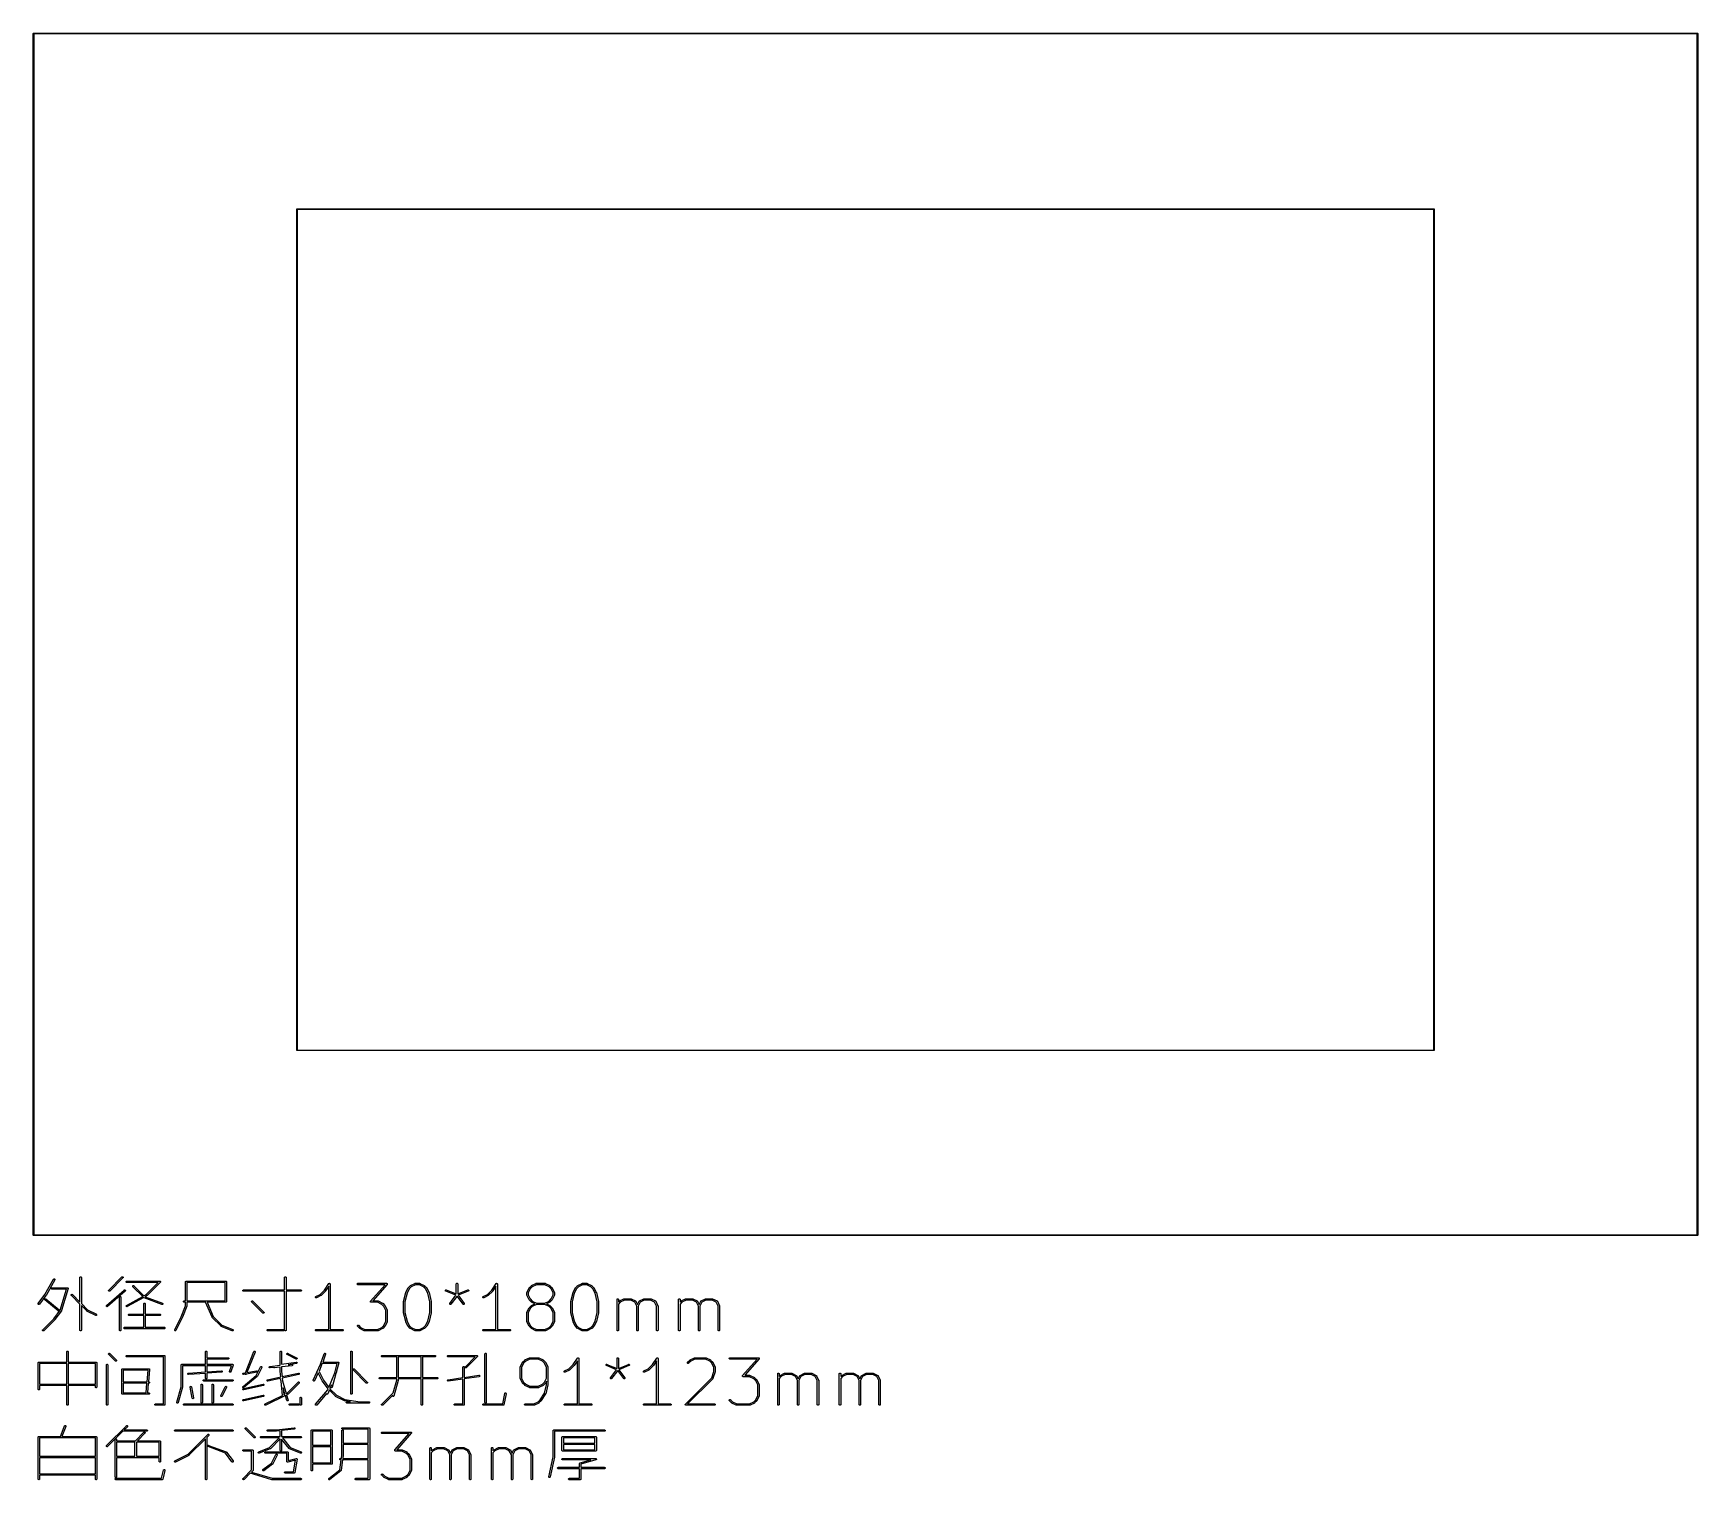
# Model space of a CAD drawing. Extents: x 20 to 200, y -176 to -20.
import ezdxf

# ---------------------------------------------------------------- set-up
doc = ezdxf.new("R2010")
doc.units = 0
doc.layers.add('BLACK', color=7, linetype='CONTINUOUS')

msp = doc.modelspace()

# ---------------------------------------------------------------- linework, layer by layer
at = {"layer": 'BLACK', "linetype": 'CONTINUOUS'}
for p, q in [((19.975, -20), (19.976903, -19.990433)), ((19.975, -150), (19.975, -20)), ((19.976903, -19.990433), (19.990433, -19.976903)), ((19.990433, -19.976903), (20, -19.975)), ((20, -19.975), (200, -19.975)), ((20.025, -20.025), (20.025, -149.975)), ((199.975, -20.025), (20.025, -20.025)), ((199.975, -149.975), (199.975, -20.025)), ((200, -19.975), (200.009567, -19.976903)), ((200.009567, -19.976903), (200.023097, -19.990433)), ((200.023097, -19.990433), (200.025, -20)), ((200.025, -20), (200.025, -150)), ((48.475, -39), (48.476903, -38.990433)), ((48.475, -130), (48.475, -39)), ((48.476903, -38.990433), (48.490433, -38.976903)), ((48.490433, -38.976903), (48.5, -38.975)), ((48.5, -38.975), (171.5, -38.975)), ((48.525, -39.025), (48.525, -129.975)), ((171.475, -39.025), (48.525, -39.025)), ((171.475, -129.975), (171.475, -39.025)), ((171.5, -38.975), (171.509567, -38.976903)), ((171.509567, -38.976903), (171.523097, -38.990433)), ((171.523097, -38.990433), (171.525, -39)), ((171.525, -39), (171.525, -130)), ((48.476903, -130.009567), (48.475, -130)), ((48.490433, -130.023097), (48.476903, -130.009567)), ((48.5, -130.025), (48.490433, -130.023097)), ((171.5, -130.025), (48.5, -130.025)), ((48.525, -129.975), (171.475, -129.975)), ((171.509567, -130.023097), (171.5, -130.025)), ((171.523097, -130.009567), (171.509567, -130.023097)), ((171.525, -130), (171.523097, -130.009567)), ((19.976903, -150.009567), (19.975, -150)), ((19.990433, -150.023097), (19.976903, -150.009567)), ((20, -150.025), (19.990433, -150.023097)), ((200, -150.025), (20, -150.025)), ((20.025, -149.975), (199.975, -149.975)), ((200.009567, -150.023097), (200, -150.025)), ((200.023097, -150.009567), (200.009567, -150.023097)), ((200.025, -150), (200.023097, -150.009567)), ((21.22636, -156.430063), (22.176423, -154.767454)), ((22.306659, -154.841875), (21.354278, -156.508541)), ((22.176423, -154.767454), (22.184933, -154.755465)), ((22.184933, -154.755465), (22.20807, -154.737547)), ((22.20807, -154.737547), (22.236302, -154.729848)), ((22.236302, -154.729848), (22.265332, -154.733538)), ((22.265332, -154.733538), (22.29074, -154.748057)), ((22.29074, -154.748057), (22.308658, -154.771194)), ((22.312667, -154.828456), (22.306659, -154.841875)), ((22.308658, -154.771194), (22.316358, -154.799426)), ((22.316358, -154.799426), (22.312667, -154.828456)), ((25.023684, -154.566569), (25.025125, -154.551937)), ((25.023684, -157.242646), (25.023684, -154.566569)), ((25.025125, -154.551937), (25.036324, -154.524901)), ((25.036324, -154.524901), (25.057016, -154.504209)), ((25.057016, -154.504209), (25.084052, -154.49301)), ((25.084052, -154.49301), (25.113316, -154.49301)), ((25.113316, -154.49301), (25.140352, -154.504209)), ((25.140352, -154.504209), (25.161044, -154.524901)), ((25.161044, -154.524901), (25.172243, -154.551937)), ((25.172243, -154.551937), (25.173684, -154.566569)), ((25.173684, -154.566569), (25.173684, -157.392646)), ((28.140888, -155.942107), (29.56946, -154.513536)), ((29.675526, -154.619602), (28.246954, -156.048173)), ((29.56946, -154.513536), (29.580825, -154.504209)), ((29.580825, -154.504209), (29.607861, -154.49301)), ((29.607861, -154.49301), (29.637124, -154.49301)), ((29.637124, -154.49301), (29.664161, -154.504209)), ((29.664161, -154.504209), (29.684853, -154.524901)), ((29.684853, -154.608237), (29.675526, -154.619602)), ((29.684853, -154.524901), (29.696052, -154.551938)), ((29.696052, -154.581201), (29.684853, -154.608237)), ((29.696052, -154.551938), (29.696052, -154.581201)), ((47.16654, -154.566569), (47.167981, -154.551937)), ((47.16654, -155.92014), (47.16654, -154.566569)), ((47.167981, -154.551937), (47.17918, -154.524901)), ((47.17918, -154.524901), (47.199872, -154.504209)), ((47.199872, -154.504209), (47.226908, -154.49301)), ((47.226908, -154.49301), (47.256172, -154.49301)), ((47.256172, -154.49301), (47.283208, -154.504209)), ((47.283208, -154.504209), (47.3039, -154.524901)), ((47.3039, -154.524901), (47.315099, -154.551937)), ((47.315099, -154.551937), (47.31654, -154.566569)), ((47.31654, -154.566569), (47.31654, -155.92014)), ((20.514874, -157.378712), (21.22636, -156.430063)), ((21.34916, -156.516331), (20.634874, -157.468712)), ((21.351579, -156.512343), (21.34916, -156.516331)), ((21.354278, -156.508541), (21.351579, -156.512343)), ((21.929886, -155.742413), (21.941085, -155.715377)), ((21.929886, -155.771677), (21.929886, -155.742413)), ((21.941085, -155.798713), (21.929886, -155.771677)), ((21.941085, -155.715377), (21.961777, -155.694685)), ((21.961777, -155.819405), (21.941085, -155.798713)), ((21.961777, -155.694685), (21.988813, -155.683486)), ((21.988813, -155.830604), (21.961777, -155.819405)), ((21.988813, -155.683486), (22.003445, -155.682045)), ((22.003445, -155.832045), (21.988813, -155.830604)), ((22.003445, -155.682045), (23.670112, -155.682045)), ((23.56931, -155.832045), (22.003445, -155.832045)), ((22.887822, -158.103669), (23.56931, -155.832045)), ((23.741949, -155.778596), (23.027663, -158.159549)), ((23.670112, -155.682045), (23.675422, -155.682568)), ((23.675422, -155.682568), (23.677234, -155.682384)), ((23.677234, -155.682384), (23.679032, -155.682923)), ((23.679032, -155.682923), (23.684744, -155.683486)), ((23.684744, -155.683486), (23.69482, -155.687659)), ((23.69482, -155.687659), (23.705264, -155.690793)), ((23.705264, -155.690793), (23.708236, -155.693217)), ((23.708236, -155.693217), (23.71178, -155.694685)), ((23.71178, -155.694685), (23.719489, -155.702394)), ((23.719489, -155.702394), (23.727942, -155.709288)), ((23.727942, -155.709288), (23.72976, -155.712665)), ((23.72976, -155.712665), (23.732472, -155.715377)), ((23.732472, -155.715377), (23.736645, -155.725451)), ((23.736645, -155.725451), (23.741815, -155.735053)), ((23.741815, -155.735053), (23.742202, -155.738868)), ((23.742973, -155.77336), (23.741949, -155.778596)), ((23.742202, -155.738868), (23.743671, -155.742413)), ((23.743671, -155.771677), (23.742973, -155.77336)), ((23.743671, -155.742413), (23.743671, -155.75332)), ((23.743671, -155.75332), (23.744773, -155.764167)), ((23.744773, -155.764167), (23.743671, -155.769797)), ((23.743671, -155.769797), (23.743671, -155.771677)), ((24.072744, -156.4567), (24.083943, -156.429663)), ((24.072744, -156.485962), (24.072744, -156.4567)), ((24.083943, -156.512999), (24.072744, -156.485962)), ((24.083943, -156.429663), (24.104635, -156.408971)), ((24.09327, -156.524364), (24.083943, -156.512999)), ((25.023684, -157.454778), (24.09327, -156.524364)), ((24.104635, -156.408971), (24.131672, -156.397772)), ((24.131672, -156.397772), (24.160934, -156.397772)), ((24.160934, -156.397772), (24.187971, -156.408971)), ((24.187971, -156.408971), (24.199336, -156.418298)), ((24.199336, -156.418298), (25.023684, -157.242646)), ((27.906438, -157.605364), (29.8112, -155.938697)), ((29.909976, -156.051584), (28.005214, -157.71825)), ((28.120362, -155.980509), (28.131561, -155.953472)), ((28.120362, -156.009771), (28.120362, -155.980509)), ((28.131561, -156.036808), (28.120362, -156.009771)), ((28.131561, -155.953472), (28.140888, -155.942107)), ((28.152253, -156.0575), (28.131561, -156.036808)), ((28.17929, -156.068699), (28.152253, -156.0575)), ((28.208552, -156.068699), (28.17929, -156.068699)), ((28.235589, -156.0575), (28.208552, -156.068699)), ((28.246954, -156.048173), (28.235589, -156.0575)), ((29.342729, -156.647066), (29.369765, -156.635867)), ((29.369765, -156.635867), (29.399029, -156.635867)), ((29.399029, -156.635867), (29.426065, -156.647066)), ((29.8112, -155.938697), (29.82316, -155.930146)), ((29.82316, -155.930146), (29.850882, -155.920771)), ((29.850882, -155.920771), (29.88008, -155.922718)), ((29.88008, -155.922718), (29.906311, -155.93569)), ((29.906311, -155.93569), (29.925582, -155.957713)), ((29.920038, -156.040864), (29.909976, -156.051584)), ((29.93301, -156.014632), (29.920038, -156.040864)), ((29.925582, -155.957713), (29.934957, -155.985434)), ((29.934957, -155.985434), (29.93301, -156.014632)), ((30.025124, -155.028128), (30.036323, -155.001092)), ((30.025124, -155.057392), (30.025124, -155.028128)), ((30.036323, -155.084428), (30.025124, -155.057392)), ((30.036323, -155.001092), (30.057015, -154.9804)), ((30.057015, -155.10512), (30.036323, -155.084428)), ((30.057015, -154.9804), (30.084051, -154.969201)), ((30.084051, -155.116319), (30.057015, -155.10512)), ((30.06226, -157.596245), (31.812077, -156.624124)), ((30.084051, -154.969201), (30.098683, -154.96776)), ((30.098683, -155.11776), (30.084051, -155.116319)), ((30.098683, -154.96776), (33.670112, -154.96776)), ((33.489046, -155.11776), (30.098683, -155.11776)), ((30.73941, -155.504319), (30.750609, -155.477282)), ((30.73941, -155.533581), (30.73941, -155.504319)), ((30.750609, -155.560618), (30.73941, -155.533581)), ((30.750609, -155.477282), (30.771301, -155.45659)), ((30.759936, -155.571983), (30.750609, -155.560618)), ((31.812077, -156.624124), (30.759936, -155.571983)), ((30.771301, -155.45659), (30.798338, -155.445391)), ((30.798338, -155.445391), (30.8276, -155.445391)), ((30.8276, -155.445391), (30.854637, -155.45659)), ((30.854637, -155.45659), (30.866002, -155.465917)), ((30.866002, -155.465917), (31.948447, -156.548362)), ((31.948447, -156.548362), (32.195934, -156.41087)), ((32.277963, -156.536893), (32.068005, -156.653535)), ((32.195934, -156.41087), (33.489046, -155.11776)), ((32.281669, -156.534328), (32.277963, -156.536893)), ((32.283208, -156.533691), (32.281669, -156.534328)), ((32.286525, -156.530968), (32.283208, -156.533691)), ((32.290054, -156.528527), (32.286525, -156.530968)), ((32.291089, -156.527223), (32.290054, -156.528527)), ((32.294573, -156.524364), (32.291089, -156.527223)), ((33.723145, -155.095793), (32.294573, -156.524364)), ((33.670112, -154.96776), (33.684744, -154.969201)), ((33.684744, -154.969201), (33.71178, -154.9804)), ((33.71178, -154.9804), (33.732472, -155.001092)), ((33.732472, -155.084428), (33.723145, -155.095793)), ((33.732472, -155.001092), (33.743671, -155.028129)), ((33.743671, -155.057392), (33.732472, -155.084428)), ((33.743671, -155.028129), (33.743671, -155.057392)), ((36.452254, -155.04276), (36.453695, -155.028128)), ((36.452254, -157.110617), (36.452254, -155.04276)), ((36.453695, -155.028128), (36.464894, -155.001092)), ((36.464894, -155.001092), (36.485586, -154.9804)), ((36.485586, -154.9804), (36.512622, -154.969201)), ((36.512622, -154.969201), (36.527254, -154.96776)), ((36.527254, -154.96776), (40.812968, -154.96776)), ((40.737968, -155.11776), (36.602254, -155.11776)), ((36.602254, -155.11776), (36.602254, -157.110617)), ((40.737968, -157.110617), (40.737968, -155.11776)), ((40.812968, -154.96776), (40.8276, -154.969201)), ((40.8276, -154.969201), (40.854636, -154.9804)), ((40.854636, -154.9804), (40.875328, -155.001092)), ((40.875328, -155.001092), (40.886527, -155.028128)), ((40.886527, -155.028128), (40.887968, -155.04276)), ((40.887968, -155.04276), (40.887968, -157.185617)), ((42.644171, -155.980508), (42.65537, -155.953472)), ((42.644171, -156.009772), (42.644171, -155.980508)), ((42.65537, -156.036808), (42.644171, -156.009772)), ((42.65537, -155.953472), (42.676062, -155.93278)), ((42.676062, -156.0575), (42.65537, -156.036808)), ((42.676062, -155.93278), (42.703098, -155.921581)), ((42.703098, -156.068699), (42.676062, -156.0575)), ((42.703098, -155.921581), (42.71773, -155.92014)), ((42.71773, -156.07014), (42.703098, -156.068699)), ((42.71773, -155.92014), (47.16654, -155.92014)), ((47.16654, -156.07014), (42.71773, -156.07014)), ((47.16654, -160.280855), (47.16654, -156.07014)), ((47.31654, -155.92014), (48.908206, -155.92014)), ((48.908206, -156.07014), (47.31654, -156.07014)), ((47.31654, -156.07014), (47.31654, -160.280855)), ((48.908206, -155.92014), (48.922838, -155.921581)), ((48.922838, -156.068699), (48.908206, -156.07014)), ((48.922838, -155.921581), (48.949874, -155.93278)), ((48.949874, -156.0575), (48.922838, -156.068699)), ((48.949874, -155.93278), (48.970566, -155.953472)), ((48.970566, -156.036808), (48.949874, -156.0575)), ((48.970566, -155.953472), (48.981765, -155.980508)), ((48.981765, -156.009772), (48.970566, -156.036808)), ((48.981765, -155.980508), (48.981765, -156.009772)), ((50.528888, -156.650176), (50.541331, -156.642344)), ((50.541331, -156.642344), (51.006635, -156.409691)), ((51.084604, -156.538413), (50.608413, -156.776508)), ((51.006635, -156.409691), (51.468967, -155.947359)), ((51.090901, -156.534448), (51.084604, -156.538413)), ((51.092731, -156.533691), (51.090901, -156.534448)), ((51.09479, -156.532), (51.092731, -156.533691)), ((51.097046, -156.530581), (51.09479, -156.532)), ((51.098343, -156.529084), (51.097046, -156.530581)), ((51.104096, -156.524364), (51.098343, -156.529084)), ((51.580286, -156.048173), (51.104096, -156.524364)), ((51.468967, -155.947359), (51.94104, -155.239253)), ((51.580319, -156.048132), (51.580286, -156.048173)), ((51.580341, -156.048118), (51.580319, -156.048132)), ((51.585124, -156.042276), (51.580341, -156.048118)), ((51.589613, -156.036808), (51.585124, -156.042276)), ((51.589622, -156.036785), (51.589613, -156.036808)), ((51.589657, -156.036743), (51.589622, -156.036785)), ((51.928444, -155.528563), (51.589657, -156.036743)), ((51.928444, -160.205855), (51.928444, -155.528563)), ((51.94104, -155.239253), (51.941073, -155.239211)), ((51.941073, -155.239211), (51.941084, -155.239187)), ((51.941084, -155.239187), (51.941139, -155.239131)), ((51.941139, -155.239131), (51.950355, -155.227877)), ((51.950355, -155.227877), (51.956527, -155.223743)), ((51.956527, -155.223743), (51.961776, -155.218495)), ((51.961776, -155.218495), (51.968565, -155.215682)), ((51.968565, -155.215682), (51.974671, -155.211594)), ((51.974671, -155.211594), (51.981951, -155.210137)), ((51.981951, -155.210137), (51.988812, -155.207296)), ((51.988812, -155.207296), (51.99616, -155.207296)), ((51.99616, -155.207296), (52.003365, -155.205855)), ((52.003365, -155.205855), (52.010649, -155.207296)), ((52.010649, -155.207296), (52.018076, -155.207296)), ((52.018076, -155.207296), (52.024864, -155.210108)), ((52.024864, -155.210108), (52.032073, -155.211534)), ((52.032073, -155.211534), (52.038251, -155.215653)), ((52.038251, -155.215653), (52.045112, -155.218495)), ((52.045112, -155.218495), (52.050307, -155.22369)), ((52.050307, -155.22369), (52.056422, -155.227767)), ((52.056422, -155.227767), (52.060553, -155.233936)), ((52.060553, -155.233936), (52.065804, -155.239187)), ((52.065804, -155.239187), (52.068616, -155.245976)), ((52.068616, -155.245976), (52.072705, -155.252082)), ((52.072705, -155.252082), (52.074161, -155.259362)), ((52.074161, -155.259362), (52.077003, -155.266223)), ((52.077003, -155.266223), (52.078428, -155.280701)), ((52.078428, -155.280701), (52.078444, -155.280777)), ((52.078444, -155.280777), (52.078438, -155.280802)), ((52.078438, -155.280802), (52.078444, -155.280855)), ((52.078444, -155.280855), (52.078444, -160.205855)), ((55.025123, -155.266223), (55.036322, -155.239187)), ((55.025123, -155.295487), (55.025123, -155.266223)), ((55.036322, -155.322523), (55.025123, -155.295487)), ((55.036322, -155.239187), (55.057014, -155.218495)), ((55.057014, -155.343215), (55.036322, -155.322523)), ((55.057014, -155.218495), (55.08405, -155.207296)), ((55.08405, -155.354414), (55.057014, -155.343215)), ((55.08405, -155.207296), (55.098682, -155.205855)), ((55.098682, -155.355855), (55.08405, -155.354414)), ((55.098682, -155.205855), (58.19392, -155.205855)), ((58.028638, -155.355855), (55.098682, -155.355855)), ((56.470811, -157.136229), (58.028638, -155.355855)), ((58.250363, -155.330243), (56.692536, -157.110617)), ((58.19392, -155.205855), (58.201658, -155.206617)), ((58.201658, -155.206617), (58.203626, -155.206486)), ((58.203626, -155.206486), (58.204981, -155.206944)), ((58.204981, -155.206944), (58.208552, -155.207296)), ((58.208552, -155.207296), (58.219809, -155.211959)), ((58.219809, -155.211959), (58.231347, -155.215861)), ((58.231347, -155.215861), (58.233251, -155.217526)), ((58.233251, -155.217526), (58.235588, -155.218495)), ((58.235588, -155.218495), (58.244198, -155.227105)), ((58.244198, -155.227105), (58.253371, -155.235131)), ((58.254884, -155.323918), (58.250363, -155.330243)), ((58.253371, -155.235131), (58.254493, -155.2374)), ((58.254493, -155.2374), (58.25628, -155.239187)), ((58.25628, -155.322523), (58.254884, -155.323918)), ((58.25628, -155.239187), (58.26094, -155.250437)), ((58.256828, -155.321199), (58.25628, -155.322523)), ((58.258914, -155.318282), (58.256828, -155.321199)), ((58.262815, -155.306744), (58.258914, -155.318282)), ((58.26094, -155.250437), (58.266343, -155.261363)), ((58.267479, -155.295487), (58.262815, -155.306744)), ((58.266343, -155.261363), (58.266511, -155.263886)), ((58.266511, -155.263886), (58.267479, -155.266223)), ((58.267479, -155.266223), (58.267479, -155.278407)), ((58.267479, -155.278407), (58.268289, -155.290561)), ((58.268289, -155.290561), (58.267479, -155.292956)), ((58.267479, -155.292956), (58.267479, -155.295487)), ((60.025921, -157.167427), (60.264017, -156.215046)), ((60.407542, -156.259411), (60.173682, -157.194851)), ((60.264017, -156.215046), (60.264402, -156.213966)), ((60.264402, -156.213966), (60.264441, -156.213427)), ((60.264441, -156.213427), (60.266768, -156.207345)), ((60.266768, -156.207345), (60.268964, -156.2012)), ((60.268964, -156.2012), (60.269286, -156.200764)), ((60.269286, -156.200764), (60.269696, -156.199695)), ((60.269696, -156.199695), (60.507791, -155.723504)), ((60.636512, -155.801471), (60.407542, -156.259411)), ((60.507791, -155.723504), (60.511755, -155.717206)), ((60.511755, -155.717206), (60.512513, -155.715377)), ((60.512513, -155.715377), (60.514203, -155.713317)), ((60.514203, -155.713317), (60.515623, -155.711062)), ((60.515623, -155.711062), (60.517119, -155.709764)), ((60.517119, -155.709764), (60.52184, -155.704012)), ((60.52184, -155.704012), (60.759935, -155.465917)), ((60.857394, -155.580589), (60.636512, -155.801471)), ((60.759935, -155.465917), (60.765684, -155.461198)), ((60.765684, -155.461198), (60.766984, -155.4597)), ((60.766984, -155.4597), (60.769243, -155.458278)), ((60.769243, -155.458278), (60.7713, -155.45659)), ((60.7713, -155.45659), (60.773127, -155.455832)), ((60.773127, -155.455832), (60.779427, -155.451868)), ((60.779427, -155.451868), (61.255618, -155.213773)), ((61.306864, -155.355855), (60.857394, -155.580589)), ((61.255618, -155.213773), (61.269349, -155.208518)), ((61.269349, -155.208518), (61.272038, -155.208326)), ((61.272038, -155.208326), (61.274527, -155.207296)), ((61.274527, -155.207296), (61.289159, -155.205855)), ((61.289159, -155.205855), (61.765349, -155.205855)), ((61.747644, -155.355855), (61.306864, -155.355855)), ((62.197113, -155.580589), (61.747644, -155.355855)), ((61.765349, -155.205855), (61.779981, -155.207296)), ((61.779981, -155.207296), (61.78247, -155.208327)), ((61.78247, -155.208327), (61.785158, -155.208518)), ((61.785158, -155.208518), (61.79889, -155.213773)), ((61.79889, -155.213773), (62.275081, -155.451868)), ((62.417995, -155.801471), (62.197113, -155.580589)), ((62.275081, -155.451868), (62.281378, -155.455832)), ((62.281378, -155.455832), (62.283208, -155.45659)), ((62.283208, -155.45659), (62.285267, -155.45828)), ((62.285267, -155.45828), (62.287523, -155.4597)), ((62.287523, -155.4597), (62.28882, -155.461196)), ((62.28882, -155.461196), (62.294573, -155.465917)), ((62.294573, -155.465917), (62.532668, -155.704012)), ((62.646965, -156.259411), (62.417995, -155.801471)), ((62.532668, -155.704012), (62.537386, -155.709761)), ((62.537386, -155.709761), (62.538885, -155.711061)), ((62.538885, -155.711061), (62.540306, -155.71332)), ((62.540306, -155.71332), (62.541995, -155.715377)), ((62.541995, -155.715377), (62.542752, -155.717204)), ((62.542752, -155.717204), (62.546717, -155.723504)), ((62.546717, -155.723504), (62.784812, -156.199695)), ((62.880825, -157.19485), (62.646965, -156.259411)), ((62.784812, -156.199695), (62.785221, -156.200764)), ((62.785221, -156.200764), (62.785544, -156.2012)), ((62.785544, -156.2012), (62.787736, -156.207336)), ((62.787736, -156.207336), (62.790067, -156.213426)), ((62.790067, -156.213426), (62.790105, -156.213966)), ((62.790105, -156.213966), (62.790491, -156.215046)), ((62.790491, -156.215046), (63.028586, -157.167427)), ((64.54876, -155.981406), (64.559628, -155.954235)), ((64.549117, -156.010668), (64.54876, -155.981406)), ((64.560644, -156.037565), (64.549117, -156.010668)), ((64.559628, -155.954235), (64.580067, -155.933292)), ((64.581587, -156.058004), (64.560644, -156.037565)), ((64.580067, -155.933292), (64.606964, -155.921765)), ((64.594638, -156.064776), (64.581587, -156.058004)), ((65.69425, -156.504621), (64.594638, -156.064776)), ((64.606964, -155.921765), (64.636226, -155.921408)), ((64.636226, -155.921408), (64.650346, -155.925504)), ((64.650346, -155.925504), (65.737968, -156.360553)), ((65.038683, -157.378712), (65.69425, -156.504621)), ((65.812968, -156.596331), (65.158683, -157.468712)), ((65.737968, -155.280855), (65.739409, -155.266223)), ((65.737968, -156.360553), (65.737968, -155.280855)), ((65.739409, -155.266223), (65.750608, -155.239187)), ((65.750608, -155.239187), (65.7713, -155.218495)), ((65.7713, -155.218495), (65.798336, -155.207296)), ((65.798336, -155.207296), (65.8276, -155.207296)), ((66.467254, -157.468712), (65.812968, -156.596331)), ((65.8276, -155.207296), (65.854636, -155.218495)), ((65.854636, -155.218495), (65.875328, -155.239187)), ((65.875328, -155.239187), (65.886527, -155.266223)), ((65.886527, -155.266223), (65.887968, -155.280855)), ((65.887968, -155.280855), (65.887968, -156.360553)), ((65.887968, -156.360553), (66.975591, -155.925504)), ((67.031299, -156.064776), (65.931685, -156.504621)), ((65.931685, -156.504621), (66.587254, -157.378712)), ((66.975591, -155.925504), (66.989711, -155.921408)), ((66.989711, -155.921408), (67.018973, -155.921765)), ((67.018973, -155.921765), (67.04587, -155.933292)), ((67.04435, -156.058004), (67.031299, -156.064776)), ((67.065293, -156.037565), (67.04435, -156.058004)), ((67.04587, -155.933292), (67.066309, -155.954235)), ((67.07682, -156.010668), (67.065293, -156.037565)), ((67.066309, -155.954235), (67.077177, -155.981406)), ((67.077177, -155.981406), (67.07682, -156.010668)), ((68.624127, -156.650176), (68.63657, -156.642344)), ((68.63657, -156.642344), (69.101874, -156.409691)), ((69.179843, -156.538413), (68.703652, -156.776508)), ((69.101874, -156.409691), (69.564206, -155.947359)), ((69.18614, -156.534448), (69.179843, -156.538413)), ((69.18797, -156.533691), (69.18614, -156.534448)), ((69.190029, -156.532), (69.18797, -156.533691)), ((69.192285, -156.530581), (69.190029, -156.532)), ((69.193582, -156.529084), (69.192285, -156.530581)), ((69.199335, -156.524364), (69.193582, -156.529084)), ((69.675525, -156.048173), (69.199335, -156.524364)), ((69.564206, -155.947359), (70.036279, -155.239253)), ((69.675558, -156.048132), (69.675525, -156.048173)), ((69.67558, -156.048118), (69.675558, -156.048132)), ((69.680363, -156.042276), (69.67558, -156.048118)), ((69.684852, -156.036808), (69.680363, -156.042276)), ((69.684861, -156.036785), (69.684852, -156.036808)), ((69.684896, -156.036743), (69.684861, -156.036785)), ((70.023683, -155.528563), (69.684896, -156.036743)), ((70.023683, -160.205855), (70.023683, -155.528563)), ((70.036279, -155.239253), (70.036312, -155.239211)), ((70.036312, -155.239211), (70.036323, -155.239187)), ((70.036323, -155.239187), (70.036378, -155.239131)), ((70.036378, -155.239131), (70.045594, -155.227877)), ((70.045594, -155.227877), (70.051766, -155.223743)), ((70.051766, -155.223743), (70.057015, -155.218495)), ((70.057015, -155.218495), (70.063804, -155.215682)), ((70.063804, -155.215682), (70.06991, -155.211594)), ((70.06991, -155.211594), (70.07719, -155.210137)), ((70.07719, -155.210137), (70.084051, -155.207296)), ((70.084051, -155.207296), (70.091399, -155.207296)), ((70.091399, -155.207296), (70.098604, -155.205855)), ((70.098604, -155.205855), (70.105888, -155.207296)), ((70.105888, -155.207296), (70.113315, -155.207296)), ((70.113315, -155.207296), (70.120103, -155.210108)), ((70.120103, -155.210108), (70.127312, -155.211534)), ((70.127312, -155.211534), (70.13349, -155.215653)), ((70.13349, -155.215653), (70.140351, -155.218495)), ((70.140351, -155.218495), (70.145546, -155.22369)), ((70.145546, -155.22369), (70.151661, -155.227767)), ((70.151661, -155.227767), (70.155792, -155.233936)), ((70.155792, -155.233936), (70.161043, -155.239187)), ((70.161043, -155.239187), (70.163855, -155.245976)), ((70.163855, -155.245976), (70.167944, -155.252082)), ((70.167944, -155.252082), (70.1694, -155.259362)), ((70.1694, -155.259362), (70.172242, -155.266223)), ((70.172242, -155.266223), (70.173667, -155.280701)), ((70.173667, -155.280701), (70.173683, -155.280777)), ((70.173683, -155.280777), (70.173677, -155.280802)), ((70.173677, -155.280802), (70.173683, -155.280855)), ((70.173683, -155.280855), (70.173683, -160.205855)), ((73.357016, -156.233236), (73.358457, -156.218604)), ((73.357016, -156.471331), (73.357016, -156.233236)), ((73.358457, -156.485963), (73.357016, -156.471331)), ((73.358457, -156.218604), (73.359488, -156.216114)), ((73.359488, -156.488452), (73.358457, -156.485963)), ((73.359488, -156.216114), (73.359679, -156.213427)), ((73.359679, -156.49114), (73.359488, -156.488452)), ((73.359679, -156.213427), (73.364934, -156.199695)), ((73.364934, -156.504872), (73.359679, -156.49114)), ((73.364934, -156.199695), (73.60303, -155.723504)), ((73.60303, -156.981062), (73.364934, -156.504872)), ((73.73175, -155.801472), (73.507016, -156.250941)), ((73.507016, -156.250941), (73.507016, -156.453625)), ((73.507016, -156.453625), (73.73175, -156.903094)), ((73.60303, -155.723504), (73.606993, -155.717207)), ((73.606993, -155.717207), (73.607752, -155.715377)), ((73.607752, -155.715377), (73.609443, -155.713315)), ((73.609443, -155.713315), (73.610863, -155.711061)), ((73.610863, -155.711061), (73.612358, -155.709764)), ((73.612358, -155.709764), (73.617079, -155.704012)), ((73.617079, -155.704012), (73.855174, -155.465917)), ((73.952634, -155.580589), (73.73175, -155.801472)), ((73.855174, -155.465917), (73.860923, -155.461198)), ((73.860923, -155.461198), (73.862223, -155.4597)), ((73.862223, -155.4597), (73.864482, -155.458278)), ((73.864482, -155.458278), (73.866539, -155.45659)), ((73.866539, -155.45659), (73.868366, -155.455832)), ((73.868366, -155.455832), (73.874666, -155.451868)), ((73.874666, -155.451868), (74.350856, -155.213773)), ((74.402102, -155.355855), (73.952634, -155.580589)), ((74.350856, -155.213773), (74.364588, -155.208518)), ((74.364588, -155.208518), (74.367275, -155.208327)), ((74.367275, -155.208327), (74.369765, -155.207296)), ((74.369765, -155.207296), (74.384397, -155.205855)), ((74.384397, -155.205855), (75.336778, -155.205855)), ((75.319073, -155.355855), (74.402102, -155.355855)), ((75.768542, -155.580589), (75.319073, -155.355855)), ((75.336778, -155.205855), (75.35141, -155.207296)), ((75.35141, -155.207296), (75.353899, -155.208327)), ((75.353899, -155.208327), (75.356587, -155.208518)), ((75.356587, -155.208518), (75.370319, -155.213773)), ((75.370319, -155.213773), (75.84651, -155.451868)), ((75.989424, -155.801471), (75.768542, -155.580589)), ((75.84651, -155.451868), (75.852807, -155.455832)), ((75.852807, -155.455832), (75.854637, -155.45659)), ((75.854637, -155.45659), (75.856696, -155.45828)), ((75.856696, -155.45828), (75.858952, -155.4597)), ((75.858952, -155.4597), (75.860249, -155.461196)), ((75.860249, -155.461196), (75.866002, -155.465917)), ((75.866002, -155.465917), (76.104097, -155.704012)), ((76.214159, -156.25094), (75.989424, -155.801471)), ((75.989424, -156.903094), (76.214159, -156.453626)), ((76.104097, -155.704012), (76.108815, -155.709761)), ((76.108815, -155.709761), (76.110314, -155.711061)), ((76.110314, -155.711061), (76.111735, -155.71332)), ((76.111735, -155.71332), (76.113424, -155.715377)), ((76.113424, -155.715377), (76.114181, -155.717204)), ((76.114181, -155.717204), (76.118146, -155.723504)), ((76.118146, -155.723504), (76.356241, -156.199695)), ((76.356241, -156.504872), (76.118146, -156.981062)), ((76.214159, -156.453626), (76.214159, -156.25094)), ((76.356241, -156.199695), (76.361496, -156.213426)), ((76.361496, -156.49114), (76.356241, -156.504872)), ((76.361496, -156.213426), (76.361687, -156.216115)), ((76.361686, -156.488452), (76.361496, -156.49114)), ((76.362718, -156.485963), (76.361686, -156.488452)), ((76.361687, -156.216115), (76.362718, -156.218604)), ((76.362718, -156.218604), (76.364159, -156.233236)), ((76.364159, -156.471331), (76.362718, -156.485963)), ((76.364159, -156.233236), (76.364159, -156.471331)), ((78.12116, -157.167427), (78.359256, -156.215046)), ((78.502781, -156.259411), (78.268921, -157.194851)), ((78.359256, -156.215046), (78.359641, -156.213966)), ((78.359641, -156.213966), (78.35968, -156.213427)), ((78.35968, -156.213427), (78.362007, -156.207345)), ((78.362007, -156.207345), (78.364203, -156.2012)), ((78.364203, -156.2012), (78.364525, -156.200764)), ((78.364525, -156.200764), (78.364935, -156.199695)), ((78.364935, -156.199695), (78.60303, -155.723504)), ((78.731751, -155.801471), (78.502781, -156.259411)), ((78.60303, -155.723504), (78.606994, -155.717206)), ((78.606994, -155.717206), (78.607752, -155.715377)), ((78.607752, -155.715377), (78.609442, -155.713317)), ((78.609442, -155.713317), (78.610862, -155.711062)), ((78.610862, -155.711062), (78.612358, -155.709764)), ((78.612358, -155.709764), (78.617079, -155.704012)), ((78.617079, -155.704012), (78.855174, -155.465917)), ((78.952633, -155.580589), (78.731751, -155.801471)), ((78.855174, -155.465917), (78.860923, -155.461198)), ((78.860923, -155.461198), (78.862223, -155.4597)), ((78.862223, -155.4597), (78.864482, -155.458278)), ((78.864482, -155.458278), (78.866539, -155.45659)), ((78.866539, -155.45659), (78.868366, -155.455832)), ((78.868366, -155.455832), (78.874666, -155.451868)), ((78.874666, -155.451868), (79.350857, -155.213773)), ((79.402103, -155.355855), (78.952633, -155.580589)), ((79.350857, -155.213773), (79.364588, -155.208518)), ((79.364588, -155.208518), (79.367277, -155.208326)), ((79.367277, -155.208326), (79.369766, -155.207296)), ((79.369766, -155.207296), (79.384398, -155.205855)), ((79.384398, -155.205855), (79.860588, -155.205855)), ((79.842883, -155.355855), (79.402103, -155.355855)), ((80.292352, -155.580589), (79.842883, -155.355855)), ((79.860588, -155.205855), (79.87522, -155.207296)), ((79.87522, -155.207296), (79.877709, -155.208327)), ((79.877709, -155.208327), (79.880397, -155.208518)), ((79.880397, -155.208518), (79.894129, -155.213773)), ((79.894129, -155.213773), (80.37032, -155.451868)), ((80.513234, -155.801471), (80.292352, -155.580589)), ((80.37032, -155.451868), (80.376617, -155.455832)), ((80.376617, -155.455832), (80.378447, -155.45659)), ((80.378447, -155.45659), (80.380506, -155.45828)), ((80.380506, -155.45828), (80.382762, -155.4597)), ((80.382762, -155.4597), (80.384059, -155.461196)), ((80.384059, -155.461196), (80.389812, -155.465917)), ((80.389812, -155.465917), (80.627907, -155.704012)), ((80.742204, -156.259411), (80.513234, -155.801471)), ((80.627907, -155.704012), (80.632625, -155.709761)), ((80.632625, -155.709761), (80.634124, -155.711061)), ((80.634124, -155.711061), (80.635545, -155.71332)), ((80.635545, -155.71332), (80.637234, -155.715377)), ((80.637234, -155.715377), (80.637991, -155.717204)), ((80.637991, -155.717204), (80.641956, -155.723504)), ((80.641956, -155.723504), (80.880051, -156.199695)), ((80.976064, -157.19485), (80.742204, -156.259411)), ((80.880051, -156.199695), (80.88046, -156.200764)), ((80.88046, -156.200764), (80.880783, -156.2012)), ((80.880783, -156.2012), (80.882975, -156.207336)), ((80.882975, -156.207336), (80.885306, -156.213426)), ((80.885306, -156.213426), (80.885344, -156.213966)), ((80.885344, -156.213966), (80.88573, -156.215046)), ((80.88573, -156.215046), (81.123825, -157.167427)), ((20.499985, -157.41963), (20.507248, -157.391282)), ((20.504124, -157.448599), (20.499985, -157.41963)), ((20.519033, -157.47378), (20.504124, -157.448599)), ((20.507248, -157.391282), (20.514874, -157.378712)), ((20.542444, -157.491338), (20.519033, -157.47378)), ((20.570792, -157.498601), (20.542444, -157.491338)), ((20.599761, -157.494462), (20.570792, -157.498601)), ((20.624942, -157.479553), (20.599761, -157.494462)), ((20.634874, -157.468712), (20.624942, -157.479553)), ((21.214579, -156.939609), (21.223283, -156.91167)), ((21.217228, -156.968752), (21.214579, -156.939609)), ((21.230828, -156.994663), (21.217228, -156.968752)), ((21.223283, -156.91167), (21.242018, -156.889189)), ((21.241146, -157.005138), (21.230828, -156.994663)), ((22.669717, -158.195614), (21.241146, -157.005138)), ((21.242018, -156.889189), (21.267929, -156.875589)), ((21.267929, -156.875589), (21.297072, -156.87294)), ((21.297072, -156.87294), (21.325011, -156.881644)), ((21.325011, -156.881644), (21.337174, -156.889904)), ((21.337174, -156.889904), (22.765745, -158.080381)), ((22.184738, -159.041115), (22.887822, -158.103669)), ((23.015826, -158.182998), (22.301541, -159.135379)), ((22.68188, -158.203874), (22.669717, -158.195614)), ((22.709819, -158.212579), (22.68188, -158.203874)), ((22.738962, -158.20993), (22.709819, -158.212579)), ((22.764873, -158.19633), (22.738962, -158.20993)), ((22.783607, -158.173848), (22.764873, -158.19633)), ((22.765745, -158.080381), (22.776063, -158.090855)), ((22.776063, -158.090855), (22.789663, -158.116767)), ((22.792312, -158.145909), (22.783607, -158.173848)), ((22.789663, -158.116767), (22.792312, -158.145909)), ((23.020997, -158.174474), (23.015826, -158.182998)), ((23.022078, -158.17315), (23.020997, -158.174474)), ((23.022657, -158.171739), (23.022078, -158.17315)), ((23.023453, -158.170428), (23.022657, -158.171739)), ((23.023879, -158.168762), (23.023453, -158.170428)), ((23.027663, -158.159549), (23.023879, -158.168762)), ((25.023684, -160.280855), (25.023684, -157.454778)), ((25.173684, -157.392646), (25.857395, -158.076358)), ((25.759936, -158.191031), (25.173684, -157.604778)), ((25.173684, -157.604778), (25.173684, -160.280855)), ((25.765685, -158.195749), (25.759936, -158.191031)), ((25.766985, -158.197248), (25.765685, -158.195749)), ((25.769244, -158.198669), (25.766985, -158.197248)), ((25.771301, -158.200358), (25.769244, -158.198669)), ((25.773128, -158.201115), (25.771301, -158.200358)), ((25.779428, -158.20508), (25.773128, -158.201115)), ((26.731809, -158.68127), (25.779428, -158.20508)), ((25.857395, -158.076358), (26.798891, -158.547106)), ((27.881457, -157.671513), (27.883403, -157.642315)), ((27.890832, -157.699234), (27.881457, -157.671513)), ((27.883403, -157.642315), (27.896375, -157.616083)), ((27.910102, -157.721258), (27.890832, -157.699234)), ((27.896375, -157.616083), (27.906438, -157.605364)), ((27.936334, -157.73423), (27.910102, -157.721258)), ((27.965532, -157.736176), (27.936334, -157.73423)), ((27.993253, -157.726801), (27.965532, -157.736176)), ((28.005214, -157.71825), (27.993253, -157.726801)), ((29.309397, -156.709426), (29.310838, -156.694794)), ((29.309397, -160.280855), (29.309397, -156.709426)), ((29.310838, -156.694794), (29.322037, -156.667758)), ((29.322037, -156.667758), (29.342729, -156.647066)), ((29.426065, -156.647066), (29.446757, -156.667758)), ((29.446757, -156.667758), (29.457956, -156.694794)), ((29.457956, -156.694794), (29.459397, -156.709426)), ((29.459397, -156.709426), (29.459397, -160.280855)), ((30.023935, -157.655667), (30.031974, -157.62753)), ((30.027275, -157.68474), (30.023935, -157.655667)), ((30.041487, -157.710321), (30.027275, -157.68474)), ((30.031974, -157.62753), (30.050169, -157.604611)), ((30.064406, -157.728516), (30.041487, -157.710321)), ((30.050169, -157.604611), (30.06226, -157.596245)), ((30.092543, -157.736555), (30.064406, -157.728516)), ((30.121616, -157.733215), (30.092543, -157.736555)), ((30.135106, -157.727369), (30.121616, -157.733215)), ((31.922387, -156.734434), (30.135106, -157.727369)), ((31.950412, -156.762459), (31.922387, -156.734434)), ((31.928445, -157.423712), (31.929886, -157.40908)), ((31.928445, -158.539188), (31.928445, -157.423712)), ((31.929886, -157.40908), (31.941085, -157.382044)), ((31.941085, -157.382044), (31.961777, -157.361352)), ((31.961777, -156.771786), (31.950412, -156.762459)), ((31.96297, -156.77228), (31.961777, -156.771786)), ((31.961777, -157.361352), (31.988813, -157.350153)), ((31.963916, -156.773164), (31.96297, -156.77228)), ((31.977111, -156.779651), (31.963916, -156.773164)), ((33.881873, -157.493937), (31.977111, -156.779651)), ((31.988813, -157.350153), (32.018077, -157.350153)), ((32.018077, -157.350153), (32.045113, -157.361352)), ((32.045113, -157.361352), (32.065805, -157.382044)), ((32.065805, -157.382044), (32.077004, -157.40908)), ((32.068005, -156.653535), (33.934541, -157.353487)), ((32.077004, -157.40908), (32.078445, -157.423712)), ((32.078445, -157.423712), (32.078445, -158.539188)), ((33.896079, -157.497725), (33.881873, -157.493937)), ((33.925326, -157.496732), (33.896079, -157.497725)), ((33.951966, -157.484623), (33.925326, -157.496732)), ((33.934541, -157.353487), (33.947736, -157.359974)), ((33.947736, -157.359974), (33.969118, -157.379953)), ((33.971945, -157.463241), (33.951966, -157.484623)), ((33.969118, -157.379953), (33.981227, -157.406593)), ((33.98222, -157.43584), (33.971945, -157.463241)), ((33.981227, -157.406593), (33.98222, -157.43584)), ((35.982585, -158.821534), (36.452254, -157.647362)), ((36.59689, -157.689661), (36.1207, -158.880137)), ((36.2156, -157.170985), (36.226799, -157.143949)), ((36.2156, -157.200249), (36.2156, -157.170985)), ((36.226799, -157.227285), (36.2156, -157.200249)), ((36.226799, -157.143949), (36.247491, -157.123257)), ((36.247491, -157.247977), (36.226799, -157.227285)), ((36.247491, -157.123257), (36.274527, -157.112058)), ((36.274527, -157.259176), (36.247491, -157.247977)), ((36.274527, -157.112058), (36.289159, -157.110617)), ((36.289159, -157.260617), (36.274527, -157.259176)), ((36.289159, -157.110617), (36.452254, -157.110617)), ((36.452254, -157.260617), (36.289159, -157.260617)), ((36.452254, -157.647362), (36.452254, -157.260617)), ((36.60052, -157.677145), (36.59689, -157.689661)), ((36.600813, -157.676439), (36.60052, -157.677145)), ((36.600858, -157.67598), (36.600813, -157.676439)), ((36.600986, -157.67554), (36.600858, -157.67598)), ((36.602254, -157.661807), (36.600976, -157.674776)), ((36.600976, -157.674776), (36.600986, -157.67554)), ((36.602254, -157.110617), (40.737968, -157.110617)), ((38.620656, -157.260617), (36.602254, -157.260617)), ((36.602254, -157.260617), (36.602254, -157.661807)), ((39.315461, -158.881827), (38.620656, -157.260617)), ((40.812968, -157.260617), (38.783852, -157.260617)), ((38.783852, -157.260617), (39.447643, -158.809463)), ((40.8276, -157.259176), (40.812968, -157.260617)), ((40.854636, -157.247977), (40.8276, -157.259176)), ((40.875328, -157.227285), (40.854636, -157.247977)), ((40.886527, -157.200249), (40.875328, -157.227285)), ((40.887968, -157.185617), (40.886527, -157.200248)), ((40.886527, -157.200248), (40.886527, -157.200249)), ((43.596552, -157.170986), (43.607751, -157.143949)), ((43.596552, -157.200248), (43.596552, -157.170986)), ((43.607751, -157.227285), (43.596552, -157.200248)), ((43.607751, -157.143949), (43.628443, -157.123257)), ((43.617078, -157.23865), (43.607751, -157.227285)), ((44.807554, -158.429126), (43.617078, -157.23865)), ((43.628443, -157.123257), (43.65548, -157.112058)), ((43.65548, -157.112058), (43.684742, -157.112058)), ((43.684742, -157.112058), (43.711779, -157.123257)), ((43.711779, -157.123257), (43.723144, -157.132584)), ((43.723144, -157.132584), (44.91362, -158.32306)), ((44.818919, -158.438453), (44.807554, -158.429126)), ((44.845955, -158.449652), (44.818919, -158.438453)), ((44.902254, -158.438453), (44.875218, -158.449652)), ((44.922947, -158.41776), (44.902254, -158.438453)), ((44.91362, -158.32306), (44.922947, -158.334425)), ((44.922947, -158.334425), (44.934146, -158.361461)), ((44.934146, -158.390724), (44.922947, -158.41776)), ((44.934146, -158.361461), (44.934146, -158.390724)), ((50.500461, -156.700045), (50.509715, -156.672284)), ((50.502535, -156.729235), (50.500461, -156.700045)), ((50.515622, -156.75541), (50.502535, -156.729235)), ((50.509715, -156.672284), (50.528888, -156.650176)), ((50.53773, -156.774583), (50.515622, -156.75541)), ((50.565491, -156.783837), (50.53773, -156.774583)), ((50.594681, -156.781763), (50.565491, -156.783837)), ((50.608413, -156.776508), (50.594681, -156.781763)), ((56.452885, -157.175911), (56.453695, -157.173515)), ((56.453695, -157.188064), (56.452885, -157.175911)), ((56.453695, -157.170985), (56.458358, -157.159727)), ((56.453695, -157.173515), (56.453695, -157.170985)), ((56.453695, -157.200249), (56.453695, -157.188064)), ((56.454662, -157.202585), (56.453695, -157.200249)), ((56.454831, -157.205109), (56.454662, -157.202585)), ((56.460233, -157.216034), (56.454831, -157.205109)), ((56.458358, -157.159727), (56.46226, -157.14819)), ((56.464894, -157.227285), (56.460233, -157.216034)), ((56.46226, -157.14819), (56.464345, -157.145272)), ((56.464345, -157.145272), (56.464894, -157.143949)), ((56.464894, -157.143949), (56.466289, -157.142553)), ((56.46668, -157.229071), (56.464894, -157.227285)), ((56.466289, -157.142553), (56.470811, -157.136229)), ((56.467803, -157.231341), (56.46668, -157.229071)), ((56.476975, -157.239366), (56.467803, -157.231341)), ((56.485586, -157.247977), (56.476975, -157.239366)), ((56.487922, -157.248945), (56.485586, -157.247977)), ((56.489827, -157.250611), (56.487922, -157.248945)), ((56.501364, -157.254512), (56.489827, -157.250611)), ((56.512622, -157.259176), (56.501364, -157.254512)), ((56.516192, -157.259527), (56.512622, -157.259176)), ((56.517548, -157.259986), (56.516192, -157.259527)), ((56.519515, -157.259854), (56.517548, -157.259986)), ((56.527254, -157.260617), (56.519515, -157.259854)), ((57.223834, -157.260617), (56.527254, -157.260617)), ((56.692536, -157.110617), (57.241539, -157.110617)), ((57.673303, -157.485351), (57.223834, -157.260617)), ((57.241539, -157.110617), (57.256171, -157.112058)), ((57.256171, -157.112058), (57.25866, -157.113089)), ((57.25866, -157.113089), (57.261348, -157.11328)), ((57.261348, -157.11328), (57.27508, -157.118535)), ((57.27508, -157.118535), (57.751271, -157.35663)), ((57.894185, -157.706233), (57.673303, -157.485351)), ((57.751271, -157.35663), (57.757568, -157.360594)), ((57.757568, -157.360594), (57.759398, -157.361352)), ((57.759398, -157.361352), (57.761457, -157.363042)), ((57.761457, -157.363042), (57.763713, -157.364462)), ((57.763713, -157.364462), (57.76501, -157.365958)), ((57.76501, -157.365958), (57.770763, -157.370679)), ((57.770763, -157.370679), (58.008858, -157.608774)), ((58.11892, -158.155702), (57.894185, -157.706233)), ((58.008858, -157.608774), (58.013576, -157.614523)), ((58.013576, -157.614523), (58.015075, -157.615823)), ((58.015075, -157.615823), (58.016496, -157.618082)), ((58.016496, -157.618082), (58.018185, -157.620139)), ((58.018185, -157.620139), (58.018942, -157.621966)), ((58.018942, -157.621966), (58.022907, -157.628266)), ((58.022907, -157.628266), (58.261002, -158.104457)), ((58.11892, -159.310769), (58.11892, -158.155702)), ((58.261002, -158.104457), (58.266257, -158.118188)), ((58.266257, -158.118188), (58.266448, -158.120877)), ((58.266448, -158.120877), (58.267479, -158.123366)), ((58.267479, -158.123366), (58.26892, -158.137998)), ((58.26892, -158.137998), (58.26892, -159.328474)), ((60.023682, -157.185617), (60.023933, -157.183063)), ((60.023682, -158.376093), (60.023682, -157.185617)), ((60.023933, -158.378646), (60.023682, -158.376093)), ((60.023771, -157.181971), (60.02458, -157.176497)), ((60.023933, -157.183063), (60.023771, -157.181971)), ((60.023771, -158.379739), (60.023933, -158.378646)), ((60.02458, -158.385212), (60.023771, -158.379739)), ((60.02458, -157.176497), (60.025123, -157.170985)), ((60.025123, -158.390725), (60.02458, -158.385212)), ((60.025123, -157.170985), (60.025545, -157.169963)), ((60.025545, -158.391746), (60.025123, -158.390725)), ((60.025545, -157.169963), (60.025921, -157.167427)), ((60.025921, -158.394283), (60.025545, -158.391746)), ((60.264017, -159.346664), (60.025921, -158.394283)), ((60.173682, -157.194851), (60.173682, -158.366858)), ((60.173682, -158.366858), (60.407542, -159.302297)), ((62.646965, -159.302298), (62.880825, -158.366859)), ((63.028586, -158.394283), (62.790491, -159.346664)), ((62.880825, -158.366859), (62.880825, -157.19485)), ((63.028586, -157.167427), (63.028961, -157.169964)), ((63.028961, -158.391745), (63.028586, -158.394283)), ((63.028961, -157.169964), (63.029384, -157.170985)), ((63.029384, -158.390725), (63.028961, -158.391745)), ((63.029384, -157.170985), (63.029925, -157.176487)), ((63.029925, -158.385222), (63.029384, -158.390725)), ((63.029925, -157.176487), (63.030737, -157.181972)), ((63.030737, -158.379738), (63.029925, -158.385222)), ((63.030737, -157.181972), (63.030573, -157.183067)), ((63.030573, -157.183067), (63.030825, -157.185617)), ((63.030825, -158.376093), (63.030573, -158.378642)), ((63.030573, -158.378642), (63.030737, -158.379738)), ((63.030825, -157.185617), (63.030825, -158.376093)), ((65.023794, -157.41963), (65.031057, -157.391282)), ((65.027933, -157.448599), (65.023794, -157.41963)), ((65.042842, -157.47378), (65.027933, -157.448599)), ((65.031057, -157.391282), (65.038683, -157.378712)), ((65.066253, -157.491338), (65.042842, -157.47378)), ((65.094601, -157.498601), (65.066253, -157.491338)), ((65.12357, -157.494462), (65.094601, -157.498601)), ((65.148751, -157.479553), (65.12357, -157.494462)), ((65.158683, -157.468712), (65.148751, -157.479553)), ((66.477186, -157.479553), (66.467254, -157.468712)), ((66.502367, -157.494462), (66.477186, -157.479553)), ((66.531335, -157.4986), (66.502367, -157.494462)), ((66.559684, -157.491338), (66.531335, -157.4986)), ((66.583095, -157.47378), (66.559684, -157.491338)), ((66.598004, -157.448599), (66.583095, -157.47378)), ((66.587254, -157.378712), (66.59488, -157.391282)), ((66.59488, -157.391282), (66.602143, -157.41963)), ((66.602143, -157.41963), (66.598004, -157.448599)), ((68.5957, -156.700045), (68.604954, -156.672284)), ((68.597774, -156.729235), (68.5957, -156.700045)), ((68.610861, -156.75541), (68.597774, -156.729235)), ((68.604954, -156.672284), (68.624127, -156.650176)), ((68.632969, -156.774583), (68.610861, -156.75541)), ((68.66073, -156.783837), (68.632969, -156.774583)), ((68.68992, -156.781763), (68.66073, -156.783837)), ((68.703652, -156.776508), (68.68992, -156.781763)), ((73.357016, -158.376093), (73.358457, -158.361461)), ((73.357016, -159.328474), (73.357016, -158.376093)), ((73.358457, -158.361461), (73.359488, -158.358971)), ((73.359488, -158.358971), (73.359679, -158.356284)), ((73.359679, -158.356284), (73.364934, -158.342552)), ((73.364934, -158.342552), (73.60303, -157.866361)), ((73.73175, -157.944329), (73.507016, -158.393798)), ((73.507016, -158.393798), (73.507016, -159.310768)), ((73.606991, -156.987354), (73.60303, -156.981062)), ((73.60303, -157.866361), (73.606993, -157.860064)), ((73.607751, -156.989189), (73.606991, -156.987354)), ((73.606993, -157.860064), (73.607752, -157.858234)), ((73.609446, -156.991254), (73.607751, -156.989189)), ((73.607752, -157.858234), (73.609443, -157.856172)), ((73.609443, -157.856172), (73.610863, -157.853918)), ((73.610863, -156.993505), (73.609446, -156.991254)), ((73.612356, -156.9948), (73.610863, -156.993505)), ((73.610863, -157.853918), (73.612358, -157.852621)), ((73.617079, -157.000554), (73.612356, -156.9948)), ((73.612358, -157.852621), (73.617079, -157.846869)), ((73.855174, -157.23865), (73.617079, -157.000554)), ((73.617079, -157.846869), (73.855174, -157.608774)), ((73.73175, -156.903094), (73.952634, -157.123978)), ((73.952634, -157.723446), (73.73175, -157.944329)), ((73.860923, -157.243368), (73.855174, -157.23865)), ((73.855174, -157.608774), (73.860923, -157.604055)), ((73.862223, -157.244867), (73.860923, -157.243368)), ((73.860923, -157.604055), (73.862223, -157.602557)), ((73.864482, -157.246288), (73.862223, -157.244867)), ((73.862223, -157.602557), (73.864482, -157.601135)), ((73.866539, -157.247977), (73.864482, -157.246288)), ((73.864482, -157.601135), (73.866539, -157.599447)), ((73.868366, -157.248734), (73.866539, -157.247977)), ((73.866539, -157.599447), (73.868366, -157.598689)), ((73.874666, -157.252699), (73.868366, -157.248734)), ((73.868366, -157.598689), (73.874666, -157.594725)), ((74.216692, -157.423712), (73.874666, -157.252699)), ((73.874666, -157.594725), (74.216692, -157.423712)), ((73.952634, -157.123978), (74.402102, -157.348712)), ((74.402102, -157.498712), (73.952634, -157.723446)), ((74.402102, -157.348712), (75.319073, -157.348712)), ((75.319073, -157.498712), (74.402102, -157.498712)), ((75.319073, -157.348712), (75.768541, -157.123978)), ((75.768542, -157.723446), (75.319073, -157.498712)), ((75.84651, -157.252699), (75.504483, -157.423712)), ((75.504483, -157.423712), (75.84651, -157.594725)), ((75.768541, -157.123978), (75.989424, -156.903094)), ((75.989424, -157.944328), (75.768542, -157.723446)), ((75.852807, -157.248734), (75.84651, -157.252699)), ((75.84651, -157.594725), (75.852807, -157.598689)), ((75.854637, -157.247977), (75.852807, -157.248734)), ((75.852807, -157.598689), (75.854637, -157.599447)), ((75.856696, -157.246286), (75.854637, -157.247977)), ((75.854637, -157.599447), (75.856696, -157.601137)), ((75.858952, -157.244867), (75.856696, -157.246286)), ((75.856696, -157.601137), (75.858952, -157.602557)), ((75.860249, -157.24337), (75.858952, -157.244867)), ((75.858952, -157.602557), (75.860249, -157.604053)), ((75.866002, -157.23865), (75.860249, -157.24337)), ((75.860249, -157.604053), (75.866002, -157.608774)), ((76.104097, -157.000554), (75.866002, -157.23865)), ((75.866002, -157.608774), (76.104097, -157.846869)), ((76.214159, -158.393797), (75.989424, -157.944328)), ((76.108815, -156.994804), (76.104097, -157.000554)), ((76.104097, -157.846869), (76.108815, -157.852618)), ((76.110314, -156.993505), (76.108815, -156.994804)), ((76.108815, -157.852618), (76.110314, -157.853918)), ((76.111735, -156.991246), (76.110314, -156.993505)), ((76.110314, -157.853918), (76.111735, -157.856177)), ((76.113425, -156.989188), (76.111735, -156.991246)), ((76.111735, -157.856177), (76.113424, -157.858234)), ((76.113424, -157.858234), (76.114181, -157.860061)), ((76.114182, -156.987358), (76.113425, -156.989188)), ((76.114181, -157.860061), (76.118146, -157.866361)), ((76.118146, -156.981062), (76.114182, -156.987358)), ((76.118146, -157.866361), (76.356241, -158.342552)), ((76.214159, -159.310769), (76.214159, -158.393797)), ((76.356241, -158.342552), (76.361496, -158.356283)), ((76.361496, -158.356283), (76.361687, -158.358972)), ((76.361687, -158.358972), (76.362718, -158.361461)), ((76.362718, -158.361461), (76.364159, -158.376093)), ((76.364159, -158.376093), (76.364159, -159.328474)), ((78.118921, -157.185617), (78.119172, -157.183063)), ((78.118921, -158.376093), (78.118921, -157.185617)), ((78.119172, -158.378646), (78.118921, -158.376093)), ((78.11901, -157.181971), (78.119819, -157.176497)), ((78.119172, -157.183063), (78.11901, -157.181971)), ((78.11901, -158.379739), (78.119172, -158.378646)), ((78.119819, -158.385212), (78.11901, -158.379739)), ((78.119819, -157.176497), (78.120362, -157.170985)), ((78.120362, -158.390725), (78.119819, -158.385212)), ((78.120362, -157.170985), (78.120784, -157.169963)), ((78.120784, -158.391746), (78.120362, -158.390725)), ((78.120784, -157.169963), (78.12116, -157.167427)), ((78.12116, -158.394283), (78.120784, -158.391746)), ((78.359256, -159.346664), (78.12116, -158.394283)), ((78.268921, -157.194851), (78.268921, -158.366858)), ((78.268921, -158.366858), (78.502781, -159.302297)), ((80.742204, -159.302298), (80.976064, -158.366859)), ((81.123825, -158.394283), (80.88573, -159.346664)), ((80.976064, -158.366859), (80.976064, -157.19485)), ((81.123825, -157.167427), (81.1242, -157.169964)), ((81.1242, -158.391745), (81.123825, -158.394283)), ((81.1242, -157.169964), (81.124623, -157.170985)), ((81.124623, -158.390725), (81.1242, -158.391745)), ((81.124623, -157.170985), (81.125164, -157.176487)), ((81.125164, -158.385222), (81.124623, -158.390725)), ((81.125164, -157.176487), (81.125976, -157.181972)), ((81.125976, -158.379738), (81.125164, -158.385222)), ((81.125976, -157.181972), (81.125812, -157.183067)), ((81.125812, -157.183067), (81.126064, -157.185617)), ((81.126064, -158.376093), (81.125812, -158.378642)), ((81.125812, -158.378642), (81.125976, -158.379738)), ((81.126064, -157.185617), (81.126064, -158.376093)), ((83.118922, -156.947521), (83.120363, -156.932889)), ((83.118922, -160.280855), (83.118922, -156.947521)), ((83.120363, -156.932889), (83.131562, -156.905853)), ((83.131562, -156.905853), (83.152254, -156.885161)), ((83.152254, -156.885161), (83.17929, -156.873962)), ((83.17929, -156.873962), (83.208554, -156.873962)), ((83.208554, -156.873962), (83.23559, -156.885161)), ((83.23559, -156.885161), (83.256282, -156.905853)), ((83.256282, -156.905853), (83.267481, -156.932889)), ((83.267481, -156.932889), (83.268922, -156.947521)), ((83.268922, -156.947521), (83.268922, -157.242646)), ((83.268922, -157.242646), (83.378984, -157.132584)), ((83.476444, -157.247255), (83.268922, -157.454778)), ((83.268922, -157.454778), (83.268922, -160.280855)), ((83.378984, -157.132584), (83.384736, -157.127863)), ((83.384736, -157.127863), (83.386033, -157.126368)), ((83.386033, -157.126368), (83.388287, -157.124948)), ((83.388287, -157.124948), (83.390349, -157.123257)), ((83.390349, -157.123257), (83.392179, -157.122498)), ((83.392179, -157.122498), (83.398476, -157.118535)), ((83.398476, -157.118535), (83.874666, -156.880439)), ((83.925912, -157.022521), (83.476444, -157.247255)), ((83.874666, -156.880439), (83.888398, -156.875184)), ((83.888398, -156.875184), (83.891085, -156.874993)), ((83.891085, -156.874993), (83.893575, -156.873962)), ((83.893575, -156.873962), (83.908207, -156.872521)), ((83.908207, -156.872521), (84.622493, -156.872521)), ((84.604788, -157.022521), (83.925912, -157.022521)), ((85.042782, -157.241518), (84.604788, -157.022521)), ((84.622493, -156.872521), (84.637125, -156.873962)), ((84.637125, -156.873962), (84.639614, -156.874993)), ((84.639614, -156.874993), (84.642302, -156.875184)), ((84.642302, -156.875184), (84.656034, -156.880439)), ((84.656034, -156.880439), (85.132225, -157.118535)), ((85.261779, -157.679512), (85.042782, -157.241518)), ((85.132225, -157.118535), (85.134671, -157.120075)), ((85.134671, -157.120075), (85.135826, -157.12046)), ((85.135826, -157.12046), (85.137264, -157.121707)), ((85.137264, -157.121707), (85.144668, -157.126368)), ((85.144668, -157.126368), (85.150827, -157.133469)), ((85.150827, -157.133469), (85.157934, -157.139633)), ((85.157934, -157.139633), (85.162595, -157.147038)), ((85.162595, -157.147038), (85.163841, -157.148475)), ((85.163841, -157.148475), (85.164225, -157.149628)), ((85.164225, -157.149628), (85.165766, -157.152076)), ((85.165766, -157.152076), (85.336779, -157.494102)), ((85.261779, -160.280855), (85.261779, -157.679512)), ((85.336779, -157.494102), (85.507792, -157.152076)), ((85.630775, -157.241518), (85.411779, -157.679512)), ((85.411779, -157.679512), (85.411779, -160.280855)), ((85.507792, -157.152076), (85.509332, -157.149629)), ((85.509332, -157.149629), (85.509717, -157.148475)), ((85.509717, -157.148475), (85.510964, -157.147036)), ((85.510964, -157.147036), (85.515625, -157.139633)), ((85.515625, -157.139633), (85.522727, -157.133472)), ((85.522727, -157.133472), (85.52889, -157.126367)), ((85.52889, -157.126367), (85.536291, -157.121707)), ((85.536291, -157.121707), (85.537732, -157.120459)), ((85.537732, -157.120459), (85.538888, -157.120073)), ((85.538888, -157.120073), (85.541333, -157.118535)), ((85.541333, -157.118535), (86.017524, -156.880439)), ((86.06877, -157.022521), (85.630775, -157.241518)), ((86.017524, -156.880439), (86.031256, -156.875184)), ((86.031256, -156.875184), (86.033943, -156.874993)), ((86.033943, -156.874993), (86.036433, -156.873962)), ((86.036433, -156.873962), (86.051065, -156.872521)), ((86.051065, -156.872521), (86.76535, -156.872521)), ((86.747645, -157.022521), (86.06877, -157.022521)), ((87.185639, -157.241518), (86.747645, -157.022521)), ((86.76535, -156.872521), (86.779982, -156.873962)), ((86.779982, -156.873962), (86.782471, -156.874993)), ((86.782471, -156.874993), (86.785159, -156.875184)), ((86.785159, -156.875184), (86.798891, -156.880439)), ((86.798891, -156.880439), (87.275082, -157.118535)), ((87.404636, -157.679512), (87.185639, -157.241518)), ((87.275082, -157.118535), (87.277528, -157.120075)), ((87.277528, -157.120075), (87.278683, -157.12046)), ((87.278683, -157.12046), (87.280121, -157.121707)), ((87.280121, -157.121707), (87.287525, -157.126368)), ((87.287525, -157.126368), (87.293684, -157.133469)), ((87.293684, -157.133469), (87.300791, -157.139633)), ((87.300791, -157.139633), (87.305452, -157.147038)), ((87.305452, -157.147038), (87.306698, -157.148475)), ((87.306698, -157.148475), (87.307082, -157.149628)), ((87.307082, -157.149628), (87.308623, -157.152076)), ((87.308623, -157.152076), (87.546718, -157.628266)), ((87.404636, -160.280855), (87.404636, -157.679512)), ((87.546718, -157.628266), (87.551973, -157.641998)), ((87.551973, -157.641998), (87.552163, -157.644685)), ((87.552163, -157.644685), (87.553195, -157.647175)), ((87.553195, -157.647175), (87.554636, -157.661807)), ((87.554636, -157.661807), (87.554636, -160.280855)), ((89.785589, -156.947521), (89.78703, -156.932889)), ((89.785589, -160.280855), (89.785589, -156.947521)), ((89.78703, -156.932889), (89.798229, -156.905853)), ((89.798229, -156.905853), (89.818921, -156.885161)), ((89.818921, -156.885161), (89.845957, -156.873962)), ((89.845957, -156.873962), (89.875221, -156.873962)), ((89.875221, -156.873962), (89.902257, -156.885161)), ((89.902257, -156.885161), (89.922949, -156.905853)), ((89.922949, -156.905853), (89.934148, -156.932889)), ((89.934148, -156.932889), (89.935589, -156.947521)), ((89.935589, -156.947521), (89.935589, -157.242646)), ((89.935589, -157.242646), (90.045651, -157.132584)), ((90.143111, -157.247255), (89.935589, -157.454778)), ((89.935589, -157.454778), (89.935589, -160.280855)), ((90.045651, -157.132584), (90.051403, -157.127863)), ((90.051403, -157.127863), (90.0527, -157.126368)), ((90.0527, -157.126368), (90.054954, -157.124948)), ((90.054954, -157.124948), (90.057016, -157.123257)), ((90.057016, -157.123257), (90.058846, -157.122498)), ((90.058846, -157.122498), (90.065143, -157.118535)), ((90.065143, -157.118535), (90.541333, -156.880439)), ((90.592579, -157.022521), (90.143111, -157.247255)), ((90.541333, -156.880439), (90.555065, -156.875184)), ((90.555065, -156.875184), (90.557752, -156.874993)), ((90.557752, -156.874993), (90.560242, -156.873962)), ((90.560242, -156.873962), (90.574874, -156.872521)), ((90.574874, -156.872521), (91.28916, -156.872521)), ((91.271455, -157.022521), (90.592579, -157.022521)), ((91.709449, -157.241518), (91.271455, -157.022521)), ((91.28916, -156.872521), (91.303792, -156.873962)), ((91.303792, -156.873962), (91.306281, -156.874993)), ((91.306281, -156.874993), (91.308969, -156.875184)), ((91.308969, -156.875184), (91.322701, -156.880439)), ((91.322701, -156.880439), (91.798892, -157.118535)), ((91.928446, -157.679512), (91.709449, -157.241518)), ((91.798892, -157.118535), (91.801338, -157.120075)), ((91.801338, -157.120075), (91.802493, -157.12046)), ((91.802493, -157.12046), (91.803931, -157.121707)), ((91.803931, -157.121707), (91.811335, -157.126368)), ((91.811335, -157.126368), (91.817494, -157.133469)), ((91.817494, -157.133469), (91.824601, -157.139633)), ((91.824601, -157.139633), (91.829262, -157.147038)), ((91.829262, -157.147038), (91.830508, -157.148475)), ((91.830508, -157.148475), (91.830892, -157.149628)), ((91.830892, -157.149628), (91.832433, -157.152076)), ((91.832433, -157.152076), (92.003446, -157.494102)), ((91.928446, -160.280855), (91.928446, -157.679512)), ((92.003446, -157.494102), (92.174459, -157.152076)), ((92.297442, -157.241518), (92.078446, -157.679512)), ((92.078446, -157.679512), (92.078446, -160.280855)), ((92.174459, -157.152076), (92.175999, -157.149629)), ((92.175999, -157.149629), (92.176384, -157.148475)), ((92.176384, -157.148475), (92.177631, -157.147036)), ((92.177631, -157.147036), (92.182292, -157.139633)), ((92.182292, -157.139633), (92.189394, -157.133472)), ((92.189394, -157.133472), (92.195557, -157.126367)), ((92.195557, -157.126367), (92.202958, -157.121707)), ((92.202958, -157.121707), (92.204399, -157.120459)), ((92.204399, -157.120459), (92.205555, -157.120073)), ((92.205555, -157.120073), (92.208, -157.118535)), ((92.208, -157.118535), (92.684191, -156.880439)), ((92.735437, -157.022521), (92.297442, -157.241518)), ((92.684191, -156.880439), (92.697923, -156.875184)), ((92.697923, -156.875184), (92.70061, -156.874993)), ((92.70061, -156.874993), (92.7031, -156.873962)), ((92.7031, -156.873962), (92.717732, -156.872521)), ((92.717732, -156.872521), (93.432017, -156.872521)), ((93.414312, -157.022521), (92.735437, -157.022521)), ((93.852306, -157.241518), (93.414312, -157.022521)), ((93.432017, -156.872521), (93.446649, -156.873962)), ((93.446649, -156.873962), (93.449138, -156.874993)), ((93.449138, -156.874993), (93.451826, -156.875184)), ((93.451826, -156.875184), (93.465558, -156.880439)), ((93.465558, -156.880439), (93.941749, -157.118535)), ((94.071303, -157.679512), (93.852306, -157.241518)), ((93.941749, -157.118535), (93.944195, -157.120075)), ((93.944195, -157.120075), (93.94535, -157.12046)), ((93.94535, -157.12046), (93.946788, -157.121707)), ((93.946788, -157.121707), (93.954192, -157.126368)), ((93.954192, -157.126368), (93.960351, -157.133469)), ((93.960351, -157.133469), (93.967458, -157.139633)), ((93.967458, -157.139633), (93.972119, -157.147038)), ((93.972119, -157.147038), (93.973365, -157.148475)), ((93.973365, -157.148475), (93.973749, -157.149628)), ((93.973749, -157.149628), (93.97529, -157.152076)), ((93.97529, -157.152076), (94.213385, -157.628266)), ((94.071303, -160.280855), (94.071303, -157.679512)), ((94.213385, -157.628266), (94.21864, -157.641998)), ((94.21864, -157.641998), (94.21883, -157.644685)), ((94.21883, -157.644685), (94.219862, -157.647175)), ((94.219862, -157.647175), (94.221303, -157.661807)), ((94.221303, -157.661807), (94.221303, -160.280855)), ((20.977505, -160.266224), (20.988704, -160.239187)), ((20.988704, -160.239187), (20.998031, -160.227822)), ((20.998031, -160.227822), (22.184738, -159.041115)), ((22.294574, -159.143412), (21.104097, -160.333888)), ((22.297947, -159.139301), (22.294574, -159.143412)), ((22.301541, -159.135379), (22.297947, -159.139301)), ((26.745541, -158.686525), (26.731809, -158.68127)), ((26.774731, -158.688599), (26.745541, -158.686525)), ((26.802492, -158.679345), (26.774731, -158.688599)), ((26.798891, -158.547106), (26.811334, -158.554938)), ((26.824599, -158.660172), (26.802492, -158.679345)), ((26.811334, -158.554938), (26.830507, -158.577046)), ((26.837687, -158.633997), (26.824599, -158.660172)), ((26.830507, -158.577046), (26.839761, -158.604807)), ((26.839761, -158.604807), (26.837687, -158.633997)), ((29.787029, -160.028128), (29.798228, -160.001092)), ((29.787029, -160.057392), (29.787029, -160.028128)), ((29.798228, -160.084428), (29.787029, -160.057392)), ((29.798228, -160.001092), (29.81892, -159.9804)), ((29.81892, -160.10512), (29.798228, -160.084428)), ((29.81892, -159.9804), (29.845956, -159.969201)), ((29.845956, -160.116319), (29.81892, -160.10512)), ((29.845956, -159.969201), (29.860588, -159.96776)), ((29.860588, -160.11776), (29.845956, -160.116319)), ((29.860588, -159.96776), (31.928445, -159.96776)), ((34.146302, -160.11776), (29.860588, -160.11776)), ((30.263219, -158.599556), (30.274418, -158.57252)), ((30.263219, -158.62882), (30.263219, -158.599556)), ((30.274418, -158.655856), (30.263219, -158.62882)), ((30.274418, -158.57252), (30.29511, -158.551828)), ((30.29511, -158.676548), (30.274418, -158.655856)), ((30.29511, -158.551828), (30.322146, -158.540629)), ((30.322146, -158.687747), (30.29511, -158.676548)), ((30.322146, -158.540629), (30.336778, -158.539188)), ((30.336778, -158.689188), (30.322146, -158.687747)), ((30.336778, -158.539188), (31.928445, -158.539188)), ((31.928445, -158.689188), (30.336778, -158.689188)), ((31.928445, -159.96776), (31.928445, -158.689188)), ((32.078445, -158.539188), (33.670112, -158.539188)), ((33.670112, -158.689188), (32.078445, -158.689188)), ((32.078445, -158.689188), (32.078445, -159.96776)), ((32.078445, -159.96776), (34.146302, -159.96776)), ((33.670112, -158.539188), (33.684744, -158.540629)), ((33.684744, -158.687747), (33.670112, -158.689188)), ((33.684744, -158.540629), (33.71178, -158.551828)), ((33.71178, -158.676548), (33.684744, -158.687747)), ((33.71178, -158.551828), (33.732472, -158.57252)), ((33.732472, -158.655856), (33.71178, -158.676548)), ((33.732472, -158.57252), (33.743671, -158.599556)), ((33.743671, -158.62882), (33.732472, -158.655856)), ((33.743671, -158.599556), (33.743671, -158.62882)), ((34.146302, -159.96776), (34.160934, -159.969201)), ((34.160934, -160.116319), (34.146302, -160.11776)), ((34.160934, -159.969201), (34.18797, -159.9804)), ((34.18797, -160.10512), (34.160934, -160.116319)), ((34.18797, -159.9804), (34.208662, -160.001092)), ((34.208662, -160.084428), (34.18797, -160.10512)), ((34.208662, -160.001092), (34.219861, -160.028128)), ((34.219861, -160.057392), (34.208662, -160.084428)), ((34.219861, -160.028128), (34.219861, -160.057392)), ((35.269696, -160.247314), (35.982585, -158.821534)), ((36.118146, -158.885824), (35.40386, -160.314396)), ((36.119261, -158.882909), (36.118146, -158.885824)), ((36.1207, -158.880137), (36.119261, -158.882909)), ((39.321743, -158.893242), (39.315461, -158.881827)), ((39.322037, -158.893951), (39.321743, -158.893242)), ((39.322329, -158.894307), (39.322037, -158.893951)), ((39.32255, -158.894708), (39.322329, -158.894307)), ((39.323093, -158.895238), (39.32255, -158.894708)), ((39.331364, -158.905316), (39.323093, -158.895238)), ((40.283745, -159.857697), (39.331364, -158.905316)), ((39.447643, -158.809463), (40.378925, -159.740745)), ((40.29511, -159.867024), (40.283745, -159.857697)), ((40.295538, -159.867201), (40.29511, -159.867024)), ((40.295873, -159.867528), (40.295538, -159.867201)), ((40.308924, -159.8743), (40.295873, -159.867528)), ((41.4994, -160.350491), (40.308924, -159.8743)), ((40.378925, -159.740745), (41.555108, -160.211219)), ((41.555108, -160.211219), (41.568159, -160.217991)), ((41.568159, -160.217991), (41.589102, -160.23843)), ((41.589102, -160.23843), (41.600629, -160.265327)), ((44.875218, -158.449652), (44.845955, -158.449652)), ((45.263219, -160.266223), (45.274418, -160.239187)), ((45.274418, -160.239187), (45.29511, -160.218495)), ((45.29511, -160.218495), (45.322146, -160.207296)), ((45.322146, -160.207296), (45.336778, -160.205855)), ((45.336778, -160.205855), (47.003444, -160.205855)), ((47.003444, -160.205855), (47.018076, -160.207296)), ((47.018076, -160.207296), (47.045112, -160.218495)), ((47.045112, -160.218495), (47.065804, -160.239187)), ((47.065804, -160.239187), (47.077003, -160.266223)), ((50.501313, -160.266223), (50.512512, -160.239187)), ((50.512512, -160.239187), (50.533204, -160.218495)), ((50.533204, -160.218495), (50.56024, -160.207296)), ((50.56024, -160.207296), (50.574872, -160.205855)), ((50.574872, -160.205855), (51.928444, -160.205855)), ((52.078444, -160.205855), (53.432015, -160.205855)), ((53.432015, -160.205855), (53.446647, -160.207296)), ((53.446647, -160.207296), (53.473683, -160.218495)), ((53.473683, -160.218495), (53.494375, -160.239187)), ((53.494375, -160.239187), (53.505574, -160.266223)), ((55.025123, -159.790032), (55.036322, -159.762996)), ((55.025123, -159.819295), (55.025123, -159.790032)), ((55.036321, -159.846332), (55.025123, -159.819295)), ((55.045649, -159.857697), (55.036321, -159.846332)), ((55.036322, -159.762996), (55.057014, -159.742303)), ((55.283744, -160.095793), (55.045649, -159.857697)), ((55.057014, -159.742303), (55.084051, -159.731105)), ((55.084051, -159.731105), (55.113314, -159.731105)), ((55.113314, -159.731105), (55.14035, -159.742304)), ((55.14035, -159.742304), (55.151715, -159.751631)), ((55.151715, -159.751631), (55.381204, -159.981121)), ((55.289493, -160.100511), (55.283744, -160.095793)), ((55.290793, -160.10201), (55.289493, -160.100511)), ((55.293052, -160.103431), (55.290793, -160.10201)), ((55.295109, -160.10512), (55.293052, -160.103431)), ((55.296936, -160.105877), (55.295109, -160.10512)), ((55.303236, -160.109842), (55.296936, -160.105877)), ((55.779427, -160.347937), (55.303236, -160.109842)), ((55.381204, -159.981121), (55.830673, -160.205855)), ((55.830673, -160.205855), (57.223834, -160.205855)), ((57.223834, -160.205855), (57.673302, -159.981121)), ((57.751271, -160.109842), (57.27508, -160.347937)), ((57.673302, -159.981121), (57.894185, -159.760237)), ((57.757568, -160.105877), (57.751271, -160.109842)), ((57.759398, -160.10512), (57.757568, -160.105877)), ((57.761457, -160.103429), (57.759398, -160.10512)), ((57.763713, -160.10201), (57.761457, -160.103429)), ((57.76501, -160.100513), (57.763713, -160.10201)), ((57.770763, -160.095793), (57.76501, -160.100513)), ((58.008858, -159.857697), (57.770763, -160.095793)), ((57.894185, -159.760237), (58.11892, -159.310769)), ((58.013576, -159.851947), (58.008858, -159.857697)), ((58.015075, -159.850648), (58.013576, -159.851947)), ((58.016496, -159.848389), (58.015075, -159.850648)), ((58.018186, -159.846331), (58.016496, -159.848389)), ((58.018943, -159.844501), (58.018186, -159.846331)), ((58.022907, -159.838205), (58.018943, -159.844501)), ((58.261002, -159.362015), (58.022907, -159.838205)), ((58.266257, -159.348283), (58.261002, -159.362015)), ((58.266447, -159.345595), (58.266257, -159.348283)), ((58.267479, -159.343106), (58.266447, -159.345595)), ((58.26892, -159.328474), (58.267479, -159.343106)), ((60.264402, -159.347743), (60.264017, -159.346664)), ((60.264441, -159.348283), (60.264402, -159.347743)), ((60.266768, -159.354364), (60.264441, -159.348283)), ((60.268964, -159.36051), (60.266768, -159.354364)), ((60.269286, -159.360945), (60.268964, -159.36051)), ((60.269696, -159.362015), (60.269286, -159.360945)), ((60.507791, -159.838205), (60.269696, -159.362015)), ((60.407542, -159.302297), (60.636512, -159.760237)), ((60.511752, -159.844497), (60.507791, -159.838205)), ((60.512512, -159.846332), (60.511752, -159.844497)), ((60.514207, -159.848397), (60.512512, -159.846332)), ((60.515624, -159.850648), (60.514207, -159.848397)), ((60.517117, -159.851943), (60.515624, -159.850648)), ((60.52184, -159.857697), (60.517117, -159.851943)), ((60.759935, -160.095793), (60.52184, -159.857697)), ((60.636512, -159.760237), (60.857395, -159.981121)), ((60.765684, -160.100511), (60.759935, -160.095793)), ((60.766984, -160.10201), (60.765684, -160.100511)), ((60.769243, -160.103431), (60.766984, -160.10201)), ((60.7713, -160.10512), (60.769243, -160.103431)), ((60.773127, -160.105877), (60.7713, -160.10512)), ((60.779427, -160.109842), (60.773127, -160.105877)), ((61.255618, -160.347937), (60.779427, -160.109842)), ((60.857395, -159.981121), (61.306864, -160.205855)), ((61.306864, -160.205855), (61.747644, -160.205855)), ((61.747644, -160.205855), (62.197112, -159.981121)), ((62.275081, -160.109842), (61.79889, -160.347937)), ((62.197112, -159.981121), (62.417995, -159.760237)), ((62.281378, -160.105877), (62.275081, -160.109842)), ((62.283208, -160.10512), (62.281378, -160.105877)), ((62.285267, -160.103429), (62.283208, -160.10512)), ((62.287523, -160.10201), (62.285267, -160.103429)), ((62.28882, -160.100513), (62.287523, -160.10201)), ((62.294573, -160.095793), (62.28882, -160.100513)), ((62.532668, -159.857697), (62.294573, -160.095793)), ((62.417995, -159.760237), (62.646965, -159.302298)), ((62.537386, -159.851947), (62.532668, -159.857697)), ((62.538885, -159.850648), (62.537386, -159.851947)), ((62.540306, -159.848389), (62.538885, -159.850648)), ((62.541996, -159.846331), (62.540306, -159.848389)), ((62.542753, -159.844501), (62.541996, -159.846331)), ((62.546717, -159.838205), (62.542753, -159.844501)), ((62.784812, -159.362015), (62.546717, -159.838205)), ((62.785221, -159.360945), (62.784812, -159.362015)), ((62.785544, -159.36051), (62.785221, -159.360945)), ((62.787739, -159.354364), (62.785544, -159.36051)), ((62.790067, -159.348283), (62.787739, -159.354364)), ((62.790105, -159.347743), (62.790067, -159.348283)), ((62.790491, -159.346664), (62.790105, -159.347743)), ((68.596552, -160.266223), (68.607751, -160.239187)), ((68.607751, -160.239187), (68.628443, -160.218495)), ((68.628443, -160.218495), (68.655479, -160.207296)), ((68.655479, -160.207296), (68.670111, -160.205855)), ((68.670111, -160.205855), (70.023683, -160.205855)), ((70.173683, -160.205855), (71.527254, -160.205855)), ((71.527254, -160.205855), (71.541886, -160.207296)), ((71.541886, -160.207296), (71.568922, -160.218495)), ((71.568922, -160.218495), (71.589614, -160.239187)), ((71.589614, -160.239187), (71.600813, -160.266223)), ((73.358457, -159.343106), (73.357016, -159.328474)), ((73.359488, -159.345595), (73.358457, -159.343106)), ((73.359679, -159.348283), (73.359488, -159.345595)), ((73.364934, -159.362015), (73.359679, -159.348283)), ((73.60303, -159.838205), (73.364934, -159.362015)), ((73.507016, -159.310768), (73.73175, -159.760237)), ((73.606991, -159.844497), (73.60303, -159.838205)), ((73.607751, -159.846332), (73.606991, -159.844497)), ((73.609446, -159.848397), (73.607751, -159.846332)), ((73.610863, -159.850648), (73.609446, -159.848397)), ((73.612356, -159.851943), (73.610863, -159.850648)), ((73.617079, -159.857697), (73.612356, -159.851943)), ((73.855174, -160.095793), (73.617079, -159.857697)), ((73.73175, -159.760237), (73.952634, -159.981121)), ((73.860923, -160.100511), (73.855174, -160.095793)), ((73.862223, -160.10201), (73.860923, -160.100511)), ((73.864482, -160.103431), (73.862223, -160.10201)), ((73.866539, -160.10512), (73.864482, -160.103431)), ((73.868366, -160.105877), (73.866539, -160.10512)), ((73.874666, -160.109842), (73.868366, -160.105877)), ((74.350856, -160.347937), (73.874666, -160.109842)), ((73.952634, -159.981121), (74.402102, -160.205855)), ((74.402102, -160.205855), (75.319073, -160.205855)), ((75.319073, -160.205855), (75.768541, -159.981121)), ((75.84651, -160.109842), (75.370319, -160.347937)), ((75.768541, -159.981121), (75.989424, -159.760237)), ((75.852807, -160.105877), (75.84651, -160.109842)), ((75.854637, -160.10512), (75.852807, -160.105877)), ((75.856696, -160.103429), (75.854637, -160.10512)), ((75.858952, -160.10201), (75.856696, -160.103429)), ((75.860249, -160.100513), (75.858952, -160.10201)), ((75.866002, -160.095793), (75.860249, -160.100513)), ((76.104097, -159.857697), (75.866002, -160.095793)), ((75.989424, -159.760237), (76.214159, -159.310769)), ((76.108815, -159.851947), (76.104097, -159.857697)), ((76.110314, -159.850648), (76.108815, -159.851947)), ((76.111735, -159.848389), (76.110314, -159.850648)), ((76.113425, -159.846331), (76.111735, -159.848389)), ((76.114182, -159.844501), (76.113425, -159.846331)), ((76.118146, -159.838205), (76.114182, -159.844501)), ((76.356241, -159.362015), (76.118146, -159.838205)), ((76.361496, -159.348283), (76.356241, -159.362015)), ((76.361686, -159.345595), (76.361496, -159.348283)), ((76.362718, -159.343106), (76.361686, -159.345595)), ((76.364159, -159.328474), (76.362718, -159.343106)), ((78.359641, -159.347743), (78.359256, -159.346664)), ((78.35968, -159.348283), (78.359641, -159.347743)), ((78.362007, -159.354364), (78.35968, -159.348283)), ((78.364203, -159.36051), (78.362007, -159.354364)), ((78.364525, -159.360945), (78.364203, -159.36051)), ((78.364935, -159.362015), (78.364525, -159.360945)), ((78.60303, -159.838205), (78.364935, -159.362015)), ((78.502781, -159.302297), (78.731751, -159.760237)), ((78.606991, -159.844497), (78.60303, -159.838205)), ((78.607751, -159.846332), (78.606991, -159.844497)), ((78.609446, -159.848397), (78.607751, -159.846332)), ((78.610863, -159.850648), (78.609446, -159.848397)), ((78.612356, -159.851943), (78.610863, -159.850648)), ((78.617079, -159.857697), (78.612356, -159.851943)), ((78.855174, -160.095793), (78.617079, -159.857697)), ((78.731751, -159.760237), (78.952634, -159.981121)), ((78.860923, -160.100511), (78.855174, -160.095793)), ((78.862223, -160.10201), (78.860923, -160.100511)), ((78.864482, -160.103431), (78.862223, -160.10201)), ((78.866539, -160.10512), (78.864482, -160.103431)), ((78.868366, -160.105877), (78.866539, -160.10512)), ((78.874666, -160.109842), (78.868366, -160.105877)), ((79.350857, -160.347937), (78.874666, -160.109842)), ((78.952634, -159.981121), (79.402103, -160.205855)), ((79.402103, -160.205855), (79.842883, -160.205855)), ((79.842883, -160.205855), (80.292351, -159.981121)), ((80.37032, -160.109842), (79.894129, -160.347937)), ((80.292351, -159.981121), (80.513234, -159.760237)), ((80.376617, -160.105877), (80.37032, -160.109842)), ((80.378447, -160.10512), (80.376617, -160.105877)), ((80.380506, -160.103429), (80.378447, -160.10512)), ((80.382762, -160.10201), (80.380506, -160.103429)), ((80.384059, -160.100513), (80.382762, -160.10201)), ((80.389812, -160.095793), (80.384059, -160.100513)), ((80.627907, -159.857697), (80.389812, -160.095793)), ((80.513234, -159.760237), (80.742204, -159.302298)), ((80.632625, -159.851947), (80.627907, -159.857697)), ((80.634124, -159.850648), (80.632625, -159.851947)), ((80.635545, -159.848389), (80.634124, -159.850648)), ((80.637235, -159.846331), (80.635545, -159.848389)), ((80.637992, -159.844501), (80.637235, -159.846331)), ((80.641956, -159.838205), (80.637992, -159.844501)), ((80.880051, -159.362015), (80.641956, -159.838205)), ((80.88046, -159.360945), (80.880051, -159.362015)), ((80.880783, -159.36051), (80.88046, -159.360945)), ((80.882978, -159.354364), (80.880783, -159.36051)), ((80.885306, -159.348283), (80.882978, -159.354364)), ((80.885344, -159.347743), (80.885306, -159.348283)), ((80.88573, -159.346664), (80.885344, -159.347743)), ((20.977505, -160.295486), (20.977505, -160.266224)), ((20.988704, -160.322523), (20.977505, -160.295486)), ((21.009396, -160.343215), (20.988704, -160.322523)), ((21.036433, -160.354414), (21.009396, -160.343215)), ((21.065695, -160.354414), (21.036433, -160.354414)), ((21.092732, -160.343215), (21.065695, -160.354414)), ((21.104097, -160.333888), (21.092732, -160.343215)), ((25.025125, -160.295487), (25.023684, -160.280855)), ((25.036324, -160.322523), (25.025125, -160.295487)), ((25.057016, -160.343215), (25.036324, -160.322523)), ((25.084052, -160.354414), (25.057016, -160.343215)), ((25.113316, -160.354414), (25.084052, -160.354414)), ((25.140352, -160.343215), (25.113316, -160.354414)), ((25.161044, -160.322523), (25.140352, -160.343215)), ((25.172243, -160.295487), (25.161044, -160.322523)), ((25.173684, -160.280855), (25.172243, -160.295487)), ((29.310838, -160.295487), (29.309397, -160.280855)), ((29.322037, -160.322523), (29.310838, -160.295487)), ((29.342729, -160.343215), (29.322037, -160.322523)), ((29.369765, -160.354414), (29.342729, -160.343215)), ((29.399029, -160.354414), (29.369765, -160.354414)), ((29.426065, -160.343215), (29.399029, -160.354414)), ((29.446757, -160.322523), (29.426065, -160.343215)), ((29.457956, -160.295487), (29.446757, -160.322523)), ((29.459397, -160.280855), (29.457956, -160.295487)), ((35.262367, -160.290236), (35.264441, -160.261046)), ((35.271621, -160.317997), (35.262367, -160.290236)), ((35.264441, -160.261046), (35.269696, -160.247314)), ((35.290794, -160.340105), (35.271621, -160.317997)), ((35.316969, -160.353192), (35.290794, -160.340105)), ((35.346159, -160.355266), (35.316969, -160.353192)), ((35.37392, -160.346012), (35.346159, -160.355266)), ((35.396028, -160.326839), (35.37392, -160.346012)), ((35.40386, -160.314396), (35.396028, -160.326839)), ((41.51352, -160.354587), (41.4994, -160.350491)), ((41.542782, -160.35423), (41.51352, -160.354587)), ((41.569679, -160.342703), (41.542782, -160.35423)), ((41.590118, -160.32176), (41.569679, -160.342703)), ((41.600986, -160.294589), (41.590118, -160.32176)), ((41.600629, -160.265327), (41.600986, -160.294589)), ((45.263219, -160.295487), (45.263219, -160.266223)), ((45.274418, -160.322523), (45.263219, -160.295487)), ((45.29511, -160.343215), (45.274418, -160.322523)), ((45.322146, -160.354414), (45.29511, -160.343215)), ((45.336778, -160.355855), (45.322146, -160.354414)), ((47.003444, -160.355855), (45.336778, -160.355855)), ((47.018076, -160.354414), (47.003444, -160.355855)), ((47.045112, -160.343215), (47.018076, -160.354414)), ((47.065804, -160.322523), (47.045112, -160.343215)), ((47.077003, -160.295487), (47.065804, -160.322523)), ((47.077003, -160.266223), (47.077003, -160.295487)), ((47.167981, -160.295487), (47.16654, -160.280855)), ((47.17918, -160.322523), (47.167981, -160.295487)), ((47.199872, -160.343215), (47.17918, -160.322523)), ((47.226908, -160.354414), (47.199872, -160.343215)), ((47.256172, -160.354414), (47.226908, -160.354414)), ((47.283208, -160.343215), (47.256172, -160.354414)), ((47.3039, -160.322523), (47.283208, -160.343215)), ((47.315099, -160.295487), (47.3039, -160.322523)), ((47.31654, -160.280855), (47.315099, -160.295487)), ((50.501313, -160.295487), (50.501313, -160.266223)), ((50.512512, -160.322523), (50.501313, -160.295487)), ((50.533204, -160.343215), (50.512512, -160.322523)), ((50.56024, -160.354414), (50.533204, -160.343215)), ((50.574872, -160.355855), (50.56024, -160.354414)), ((53.432015, -160.355855), (50.574872, -160.355855)), ((53.446647, -160.354414), (53.432015, -160.355855)), ((53.473683, -160.343215), (53.446647, -160.354414)), ((53.494375, -160.322523), (53.473683, -160.343215)), ((53.505574, -160.295487), (53.494375, -160.322523)), ((53.505574, -160.266223), (53.505574, -160.295487)), ((55.793158, -160.353192), (55.779427, -160.347937)), ((55.795847, -160.353383), (55.793158, -160.353192)), ((55.798336, -160.354414), (55.795847, -160.353383)), ((55.812968, -160.355855), (55.798336, -160.354414)), ((57.241539, -160.355855), (55.812968, -160.355855)), ((57.256171, -160.354414), (57.241539, -160.355855)), ((57.25866, -160.353382), (57.256171, -160.354414)), ((57.261348, -160.353192), (57.25866, -160.353382)), ((57.27508, -160.347937), (57.261348, -160.353192)), ((61.269349, -160.353192), (61.255618, -160.347937)), ((61.272038, -160.353383), (61.269349, -160.353192)), ((61.274527, -160.354414), (61.272038, -160.353383)), ((61.289159, -160.355855), (61.274527, -160.354414)), ((61.765349, -160.355855), (61.289159, -160.355855)), ((61.779981, -160.354414), (61.765349, -160.355855)), ((61.78247, -160.353382), (61.779981, -160.354414)), ((61.785158, -160.353192), (61.78247, -160.353382)), ((61.79889, -160.347937), (61.785158, -160.353192)), ((68.596552, -160.295487), (68.596552, -160.266223)), ((68.607751, -160.322523), (68.596552, -160.295487)), ((68.628443, -160.343215), (68.607751, -160.322523)), ((68.655479, -160.354414), (68.628443, -160.343215)), ((68.670111, -160.355855), (68.655479, -160.354414)), ((71.527254, -160.355855), (68.670111, -160.355855)), ((71.541886, -160.354414), (71.527254, -160.355855)), ((71.568922, -160.343215), (71.541886, -160.354414)), ((71.589614, -160.322523), (71.568922, -160.343215)), ((71.600813, -160.295487), (71.589614, -160.322523)), ((71.600813, -160.266223), (71.600813, -160.295487)), ((74.364588, -160.353192), (74.350856, -160.347937)), ((74.367275, -160.353382), (74.364588, -160.353192)), ((74.369765, -160.354414), (74.367275, -160.353382)), ((74.384397, -160.355855), (74.369765, -160.354414)), ((75.336778, -160.355855), (74.384397, -160.355855)), ((75.35141, -160.354414), (75.336778, -160.355855)), ((75.353899, -160.353382), (75.35141, -160.354414)), ((75.356587, -160.353192), (75.353899, -160.353382)), ((75.370319, -160.347937), (75.356587, -160.353192)), ((79.364588, -160.353192), (79.350857, -160.347937)), ((79.367277, -160.353383), (79.364588, -160.353192)), ((79.369766, -160.354414), (79.367277, -160.353383)), ((79.384398, -160.355855), (79.369766, -160.354414)), ((79.860588, -160.355855), (79.384398, -160.355855)), ((79.87522, -160.354414), (79.860588, -160.355855)), ((79.877709, -160.353382), (79.87522, -160.354414)), ((79.880397, -160.353192), (79.877709, -160.353382)), ((79.894129, -160.347937), (79.880397, -160.353192)), ((83.120363, -160.295487), (83.118922, -160.280855)), ((83.131562, -160.322523), (83.120363, -160.295487)), ((83.152254, -160.343215), (83.131562, -160.322523)), ((83.17929, -160.354414), (83.152254, -160.343215)), ((83.208554, -160.354414), (83.17929, -160.354414)), ((83.23559, -160.343215), (83.208554, -160.354414)), ((83.256282, -160.322523), (83.23559, -160.343215)), ((83.267481, -160.295487), (83.256282, -160.322523)), ((83.268922, -160.280855), (83.267481, -160.295487)), ((85.26322, -160.295487), (85.261779, -160.280855)), ((85.274419, -160.322523), (85.26322, -160.295487)), ((85.295111, -160.343215), (85.274419, -160.322523)), ((85.322147, -160.354414), (85.295111, -160.343215)), ((85.351411, -160.354414), (85.322147, -160.354414)), ((85.378447, -160.343215), (85.351411, -160.354414)), ((85.399139, -160.322523), (85.378447, -160.343215)), ((85.410338, -160.295487), (85.399139, -160.322523)), ((85.411779, -160.280855), (85.410338, -160.295487)), ((87.406077, -160.295487), (87.404636, -160.280855)), ((87.417276, -160.322523), (87.406077, -160.295487)), ((87.437968, -160.343215), (87.417276, -160.322523)), ((87.465004, -160.354414), (87.437968, -160.343215)), ((87.494268, -160.354414), (87.465004, -160.354414)), ((87.521304, -160.343215), (87.494268, -160.354414)), ((87.541996, -160.322523), (87.521304, -160.343215)), ((87.553195, -160.295487), (87.541996, -160.322523)), ((87.554636, -160.280855), (87.553195, -160.295487)), ((89.78703, -160.295487), (89.785589, -160.280855)), ((89.798229, -160.322523), (89.78703, -160.295487)), ((89.818921, -160.343215), (89.798229, -160.322523)), ((89.845957, -160.354414), (89.818921, -160.343215)), ((89.875221, -160.354414), (89.845957, -160.354414)), ((89.902257, -160.343215), (89.875221, -160.354414)), ((89.922949, -160.322523), (89.902257, -160.343215)), ((89.934148, -160.295487), (89.922949, -160.322523)), ((89.935589, -160.280855), (89.934148, -160.295487)), ((91.929887, -160.295487), (91.928446, -160.280855)), ((91.941086, -160.322523), (91.929887, -160.295487)), ((91.961778, -160.343215), (91.941086, -160.322523)), ((91.988814, -160.354414), (91.961778, -160.343215)), ((92.018078, -160.354414), (91.988814, -160.354414)), ((92.045114, -160.343215), (92.018078, -160.354414)), ((92.065806, -160.322523), (92.045114, -160.343215)), ((92.077005, -160.295487), (92.065806, -160.322523)), ((92.078446, -160.280855), (92.077005, -160.295487)), ((94.072744, -160.295487), (94.071303, -160.280855)), ((94.083943, -160.322523), (94.072744, -160.295487)), ((94.104635, -160.343215), (94.083943, -160.322523)), ((94.131671, -160.354414), (94.104635, -160.343215)), ((94.160935, -160.354414), (94.131671, -160.354414)), ((94.187971, -160.343215), (94.160935, -160.354414)), ((94.208663, -160.322523), (94.187971, -160.343215)), ((94.219862, -160.295487), (94.208663, -160.322523)), ((94.221303, -160.280855), (94.219862, -160.295487)), ((20.499874, -163.806765), (20.501315, -163.792133)), ((20.499874, -166.663908), (20.499874, -163.806765)), ((20.501315, -163.792133), (20.512514, -163.765097)), ((20.512514, -163.765097), (20.533206, -163.744405)), ((20.533206, -163.744405), (20.560242, -163.733206)), ((20.560242, -163.733206), (20.574874, -163.731765)), ((20.574874, -163.731765), (23.595112, -163.731765)), ((23.595112, -162.616289), (23.596553, -162.601657)), ((23.595112, -163.731765), (23.595112, -162.616289)), ((23.596553, -162.601657), (23.607752, -162.574621)), ((23.607752, -162.574621), (23.628444, -162.553929)), ((23.628444, -162.553929), (23.65548, -162.54273)), ((23.65548, -162.54273), (23.684744, -162.54273)), ((23.684744, -162.54273), (23.71178, -162.553929)), ((23.71178, -162.553929), (23.732472, -162.574621)), ((23.732472, -162.574621), (23.743671, -162.601657)), ((23.743671, -162.601657), (23.745112, -162.616289)), ((23.745112, -162.616289), (23.745112, -163.731765)), ((23.745112, -163.731765), (26.76535, -163.731765)), ((26.76535, -163.731765), (26.779982, -163.733206)), ((26.779982, -163.733206), (26.807018, -163.744405)), ((26.807018, -163.744405), (26.82771, -163.765097)), ((26.82771, -163.765097), (26.838909, -163.792133)), ((26.838909, -163.792133), (26.84035, -163.806765)), ((26.84035, -163.806765), (26.84035, -166.425813)), ((28.120362, -162.839753), (28.131561, -162.812716)), ((28.120362, -162.869015), (28.120362, -162.839753)), ((28.131561, -162.896052), (28.120362, -162.869015)), ((28.131561, -162.812716), (28.152253, -162.792024)), ((28.140888, -162.907417), (28.131561, -162.896052)), ((28.855174, -163.621703), (28.140888, -162.907417)), ((28.152253, -162.792024), (28.17929, -162.780825)), ((28.17929, -162.780825), (28.208552, -162.780825)), ((28.208552, -162.780825), (28.235589, -162.792024)), ((28.235589, -162.792024), (28.246954, -162.801351)), ((28.246954, -162.801351), (28.96124, -163.515637)), ((28.866539, -163.63103), (28.855174, -163.621703)), ((28.893576, -163.642229), (28.866539, -163.63103)), ((28.922838, -163.642229), (28.893576, -163.642229)), ((28.949875, -163.63103), (28.922838, -163.642229)), ((28.970567, -163.610338), (28.949875, -163.63103)), ((28.96124, -163.515637), (28.970567, -163.527002)), ((28.970567, -163.527002), (28.981766, -163.554039)), ((28.981766, -163.583301), (28.970567, -163.610338)), ((28.981766, -163.554039), (28.981766, -163.583301)), ((30.025124, -163.077848), (30.036323, -163.050812)), ((30.025124, -163.107112), (30.025124, -163.077848)), ((30.036323, -163.134148), (30.025124, -163.107112)), ((30.036323, -163.050812), (30.057015, -163.03012)), ((30.057015, -163.15484), (30.036323, -163.134148)), ((30.057015, -163.03012), (30.084051, -163.018921)), ((30.084051, -163.166039), (30.057015, -163.15484)), ((30.084051, -163.018921), (30.098683, -163.01748)), ((30.098683, -163.16748), (30.084051, -163.166039)), ((30.098683, -163.01748), (34.146302, -163.01748)), ((34.071302, -163.16748), (30.098683, -163.16748)), ((34.071302, -168.255575), (34.071302, -163.16748)), ((34.146302, -163.01748), (34.160934, -163.018921)), ((34.160934, -163.018921), (34.18797, -163.03012)), ((34.18797, -163.03012), (34.208662, -163.050812)), ((34.208662, -163.050812), (34.219861, -163.077848)), ((34.219861, -163.077848), (34.221302, -163.09248)), ((34.221302, -163.09248), (34.221302, -168.330575)), ((38.595111, -162.616289), (38.596552, -162.601657)), ((38.595111, -163.96986), (38.595111, -162.616289)), ((38.596552, -162.601657), (38.607751, -162.574621)), ((38.607751, -162.574621), (38.628443, -162.553929)), ((38.628443, -162.553929), (38.655479, -162.54273)), ((38.655479, -162.54273), (38.684743, -162.54273)), ((38.684743, -162.54273), (38.711779, -162.553929)), ((38.711779, -162.553929), (38.732471, -162.574621)), ((38.732471, -162.574621), (38.74367, -162.601657)), ((38.74367, -162.601657), (38.745111, -162.616289)), ((38.745111, -162.616289), (38.745111, -163.255575)), ((38.745111, -163.255575), (41.051064, -163.255575)), ((41.051064, -163.405575), (38.745111, -163.405575)), ((38.745111, -163.405575), (38.745111, -163.96986)), ((41.051064, -163.255575), (41.065696, -163.257016)), ((41.065696, -163.404134), (41.051064, -163.405575)), ((41.065696, -163.257016), (41.092732, -163.268215)), ((41.092732, -163.392935), (41.065696, -163.404134)), ((41.092732, -163.268215), (41.113424, -163.288907)), ((41.113424, -163.372243), (41.092732, -163.392935)), ((41.113424, -163.288907), (41.124623, -163.315943)), ((41.124623, -163.345207), (41.113424, -163.372243)), ((41.124623, -163.315943), (41.124623, -163.345207)), ((42.91887, -164.887682), (43.83857, -162.588435)), ((43.977842, -162.644143), (43.091965, -164.858833)), ((43.83857, -162.588435), (43.845342, -162.575384)), ((43.845342, -162.575384), (43.865781, -162.554441)), ((43.865781, -162.554441), (43.892678, -162.542914)), ((43.892678, -162.542914), (43.92194, -162.542557)), ((43.92194, -162.542557), (43.949111, -162.553425)), ((43.949111, -162.553425), (43.970054, -162.573864)), ((43.970054, -162.573864), (43.981581, -162.600761)), ((43.981938, -162.630023), (43.977842, -162.644143)), ((43.981581, -162.600761), (43.981938, -162.630023)), ((46.690349, -162.616289), (46.69179, -162.601657)), ((46.690349, -164.067937), (46.690349, -162.616289)), ((46.69179, -162.601657), (46.702989, -162.574621)), ((46.702989, -162.574621), (46.723681, -162.553929)), ((46.723681, -162.553929), (46.750717, -162.54273)), ((46.750717, -162.54273), (46.779981, -162.54273)), ((46.779981, -162.54273), (46.807017, -162.553929)), ((46.807017, -162.553929), (46.827709, -162.574621)), ((46.827709, -162.574621), (46.838908, -162.601657)), ((46.838908, -162.601657), (46.840349, -162.616289)), ((46.840349, -162.616289), (46.840349, -163.958384)), ((46.840349, -163.958384), (48.42141, -163.732519)), ((47.405224, -162.863765), (47.407298, -162.834575)), ((47.414478, -162.891526), (47.405224, -162.863765)), ((47.407298, -162.834575), (47.420385, -162.8084)), ((47.433651, -162.913634), (47.414478, -162.891526)), ((47.420385, -162.8084), (47.442493, -162.789227)), ((47.446094, -162.921466), (47.433651, -162.913634)), ((47.442493, -162.789227), (47.470254, -162.779973)), ((48.398475, -163.397657), (47.446094, -162.921466)), ((47.470254, -162.779973), (47.499444, -162.782047)), ((47.499444, -162.782047), (47.513176, -162.787302)), ((47.513176, -162.787302), (48.465557, -163.263493)), ((48.412207, -163.402912), (48.398475, -163.397657)), ((48.441397, -163.404986), (48.412207, -163.402912)), ((48.42141, -163.732519), (48.436098, -163.731876)), ((48.436098, -163.731876), (48.464446, -163.739139)), ((48.469158, -163.395732), (48.441397, -163.404986)), ((48.464446, -163.739139), (48.487857, -163.756697)), ((48.465557, -163.263493), (48.478, -163.271326)), ((48.491266, -163.376559), (48.469158, -163.395732)), ((48.478, -163.271326), (48.497174, -163.293433)), ((48.499642, -163.839195), (48.482084, -163.862605)), ((48.487857, -163.756697), (48.502767, -163.781877)), ((48.504353, -163.350385), (48.491266, -163.376559)), ((48.497174, -163.293433), (48.506427, -163.321194)), ((48.506905, -163.810847), (48.499642, -163.839195)), ((48.502767, -163.781877), (48.506905, -163.810847)), ((48.506427, -163.321194), (48.504353, -163.350385)), ((51.029239, -163.96882), (51.457028, -162.82805)), ((51.357694, -163.59913), (51.298745, -163.731765)), ((51.298745, -163.731765), (52.955825, -163.731765)), ((51.597478, -162.880719), (51.353552, -163.531186)), ((51.353552, -163.531186), (51.363066, -163.55592)), ((51.36232, -163.585174), (51.357694, -163.59913)), ((51.363066, -163.55592), (51.36232, -163.585174)), ((51.457028, -162.82805), (51.463515, -162.814856)), ((51.463515, -162.814856), (51.483494, -162.793473)), ((51.483494, -162.793473), (51.510134, -162.781364)), ((51.510134, -162.781364), (51.539381, -162.780371)), ((51.539381, -162.780371), (51.566781, -162.790647)), ((51.566781, -162.790647), (51.588164, -162.810626)), ((51.588164, -162.810626), (51.600273, -162.837265)), ((51.601266, -162.866512), (51.597478, -162.880719)), ((51.600273, -162.837265), (51.601266, -162.866512)), ((53.028182, -163.826499), (52.783132, -164.725014)), ((52.955825, -163.731765), (52.959587, -163.732135)), ((52.959587, -163.732135), (52.961063, -163.731948)), ((52.961063, -163.731948), (52.962973, -163.732468)), ((52.962973, -163.732468), (52.970457, -163.733206)), ((52.970457, -163.733206), (52.979673, -163.737023)), ((52.979673, -163.737023), (52.989296, -163.739648)), ((52.989296, -163.739648), (52.993076, -163.742575)), ((52.993076, -163.742575), (52.997493, -163.744405)), ((52.997493, -163.744405), (53.004546, -163.751458)), ((53.004546, -163.751458), (53.012433, -163.757566)), ((53.012433, -163.757566), (53.014804, -163.761716)), ((53.014804, -163.761716), (53.018185, -163.765097)), ((53.018185, -163.765097), (53.022002, -163.774312)), ((53.022002, -163.774312), (53.026951, -163.782973)), ((53.026951, -163.782973), (53.027553, -163.787714)), ((53.027553, -163.787714), (53.029384, -163.792133)), ((53.028814, -163.822771), (53.028182, -163.826499)), ((53.029384, -163.821397), (53.028814, -163.822771)), ((53.029384, -163.792133), (53.029384, -163.802108)), ((53.029384, -163.802108), (53.030642, -163.812003)), ((53.030642, -163.812003), (53.029384, -163.819415)), ((53.029384, -163.819415), (53.029384, -163.821397)), ((54.309396, -162.616289), (54.310837, -162.601657)), ((54.309396, -167.140099), (54.309396, -162.616289)), ((54.310837, -162.601657), (54.322036, -162.574621)), ((54.322036, -162.574621), (54.342728, -162.553929)), ((54.342728, -162.553929), (54.369764, -162.54273)), ((54.369764, -162.54273), (54.399028, -162.54273)), ((54.399028, -162.54273), (54.426064, -162.553929)), ((54.426064, -162.553929), (54.446756, -162.574621)), ((54.446756, -162.574621), (54.457955, -162.601657)), ((54.457955, -162.601657), (54.459396, -162.616289)), ((54.459396, -162.616289), (54.459396, -167.140099)), ((57.64417, -163.077848), (57.655369, -163.050812)), ((57.64417, -163.107112), (57.64417, -163.077848)), ((57.655369, -163.134148), (57.64417, -163.107112)), ((57.655369, -163.050812), (57.676061, -163.03012)), ((57.676061, -163.15484), (57.655369, -163.134148)), ((57.676061, -163.03012), (57.703097, -163.018921)), ((57.703097, -163.166039), (57.676061, -163.15484)), ((57.703097, -163.018921), (57.717729, -163.01748)), ((57.717729, -163.16748), (57.703097, -163.166039)), ((57.717729, -163.01748), (63.432015, -163.01748)), ((59.309396, -163.16748), (57.717729, -163.16748)), ((59.309396, -165.398432), (59.309396, -163.16748)), ((61.928444, -163.16748), (59.459396, -163.16748)), ((59.459396, -163.16748), (59.459396, -165.398432)), ((61.928444, -165.398432), (61.928444, -163.16748)), ((63.432015, -163.16748), (62.078444, -163.16748)), ((62.078444, -163.16748), (62.078444, -165.398432)), ((63.432015, -163.01748), (63.446647, -163.018921)), ((63.446647, -163.166039), (63.432015, -163.16748)), ((63.446647, -163.018921), (63.473683, -163.03012)), ((63.473683, -163.15484), (63.446647, -163.166039)), ((63.473683, -163.03012), (63.494375, -163.050812)), ((63.494375, -163.134148), (63.473683, -163.15484)), ((63.494375, -163.050812), (63.505574, -163.077848)), ((63.505574, -163.107112), (63.494375, -163.134148)), ((63.505574, -163.077848), (63.505574, -163.107112)), ((64.787027, -163.077848), (64.798226, -163.050812)), ((64.787027, -163.107112), (64.787027, -163.077848)), ((64.798226, -163.134148), (64.787027, -163.107112)), ((64.798226, -163.050812), (64.818918, -163.03012)), ((64.818918, -163.15484), (64.798226, -163.134148)), ((64.818918, -163.03012), (64.845954, -163.018921)), ((64.845954, -163.166039), (64.818918, -163.15484)), ((64.845954, -163.018921), (64.860586, -163.01748)), ((64.860586, -163.16748), (64.845954, -163.166039)), ((64.860586, -163.01748), (67.955824, -163.01748)), ((67.774758, -163.16748), (64.860586, -163.16748)), ((66.712315, -164.229923), (67.774758, -163.16748)), ((68.008857, -163.145513), (66.818381, -164.335989)), ((67.955824, -163.01748), (67.970456, -163.018921)), ((67.970456, -163.018921), (67.997492, -163.03012)), ((67.997492, -163.03012), (68.018184, -163.050812)), ((68.018184, -163.134148), (68.008857, -163.145513)), ((68.018184, -163.050812), (68.018184, -163.050813)), ((68.018184, -163.050813), (68.029383, -163.077849)), ((68.029383, -163.107112), (68.018184, -163.134148)), ((68.029383, -163.077849), (68.029383, -163.107112)), ((68.833205, -162.854384), (68.834646, -162.839752)), ((68.833205, -168.09248), (68.833205, -162.854384)), ((68.834646, -162.839752), (68.845845, -162.812716)), ((68.845845, -162.812716), (68.866537, -162.792024)), ((68.866537, -162.792024), (68.893573, -162.780825)), ((68.893573, -162.780825), (68.922837, -162.780825)), ((68.922837, -162.780825), (68.949873, -162.792024)), ((68.949873, -162.792024), (68.970565, -162.812716)), ((68.970565, -162.812716), (68.981764, -162.839752)), ((68.981764, -162.839752), (68.983205, -162.854384)), ((68.983205, -162.854384), (68.983205, -168.09248)), ((72.650646, -164.249415), (72.888742, -163.773224)), ((72.888742, -163.773224), (72.892705, -163.766927)), ((72.892705, -163.766927), (72.893464, -163.765097)), ((72.893464, -163.765097), (72.895155, -163.763035)), ((72.895155, -163.763035), (72.896575, -163.760781)), ((72.896575, -163.760781), (72.89807, -163.759484)), ((72.89807, -163.759484), (72.902791, -163.753732)), ((72.902791, -163.753732), (73.140886, -163.515637)), ((73.238346, -163.630309), (73.017462, -163.851192)), ((73.140886, -163.515637), (73.146635, -163.510918)), ((73.146635, -163.510918), (73.147935, -163.50942)), ((73.147935, -163.50942), (73.150194, -163.507998)), ((73.150194, -163.507998), (73.152251, -163.50631)), ((73.152251, -163.50631), (73.154078, -163.505552)), ((73.154078, -163.505552), (73.160378, -163.501588)), ((73.160378, -163.501588), (73.636568, -163.263493)), ((73.687814, -163.405575), (73.238346, -163.630309)), ((73.636568, -163.263493), (73.6503, -163.258238)), ((73.6503, -163.258238), (73.652987, -163.258047)), ((73.652987, -163.258047), (73.655477, -163.257016)), ((73.655477, -163.257016), (73.670109, -163.255575)), ((73.670109, -163.255575), (74.62249, -163.255575)), ((74.604785, -163.405575), (73.687814, -163.405575)), ((75.054254, -163.630309), (74.604785, -163.405575)), ((74.62249, -163.255575), (74.637122, -163.257016)), ((74.637122, -163.257016), (74.639611, -163.258047)), ((74.639611, -163.258047), (74.642299, -163.258238)), ((74.642299, -163.258238), (74.656031, -163.263493)), ((74.656031, -163.263493), (75.132222, -163.501588)), ((75.275136, -163.851191), (75.054254, -163.630309)), ((75.132222, -163.501588), (75.138519, -163.505552)), ((75.138519, -163.505552), (75.140349, -163.50631)), ((75.140349, -163.50631), (75.142408, -163.508)), ((75.142408, -163.508), (75.144664, -163.50942)), ((75.144664, -163.50942), (75.145961, -163.510916)), ((75.145961, -163.510916), (75.151714, -163.515637)), ((75.151714, -163.515637), (75.389809, -163.753732)), ((75.389809, -163.753732), (75.394527, -163.759481)), ((75.394527, -163.759481), (75.396026, -163.760781)), ((75.396026, -163.760781), (75.397447, -163.76304)), ((75.397447, -163.76304), (75.399136, -163.765097)), ((75.399136, -163.765097), (75.399893, -163.766924)), ((75.399893, -163.766924), (75.403858, -163.773224)), ((75.403858, -163.773224), (75.641953, -164.249415)), ((78.373728, -163.997079), (78.845801, -163.288973)), ((78.833205, -163.578283), (78.494418, -164.086463)), ((78.833205, -168.255575), (78.833205, -163.578283)), ((78.845801, -163.288973), (78.845834, -163.288931)), ((78.845834, -163.288931), (78.845845, -163.288907)), ((78.845845, -163.288907), (78.8459, -163.288851)), ((78.8459, -163.288851), (78.855116, -163.277597)), ((78.855116, -163.277597), (78.861288, -163.273463)), ((78.861288, -163.273463), (78.866537, -163.268215)), ((78.866537, -163.268215), (78.873326, -163.265402)), ((78.873326, -163.265402), (78.879432, -163.261314)), ((78.879432, -163.261314), (78.886712, -163.259857)), ((78.886712, -163.259857), (78.893573, -163.257016)), ((78.893573, -163.257016), (78.900921, -163.257016)), ((78.900921, -163.257016), (78.908126, -163.255575)), ((78.908126, -163.255575), (78.91541, -163.257016)), ((78.91541, -163.257016), (78.922837, -163.257016)), ((78.922837, -163.257016), (78.929625, -163.259828)), ((78.929625, -163.259828), (78.936834, -163.261254)), ((78.936834, -163.261254), (78.943012, -163.265373)), ((78.943012, -163.265373), (78.949873, -163.268215)), ((78.949873, -163.268215), (78.955068, -163.27341)), ((78.955068, -163.27341), (78.961183, -163.277487)), ((78.961183, -163.277487), (78.965314, -163.283656)), ((78.965314, -163.283656), (78.970565, -163.288907)), ((78.970565, -163.288907), (78.973377, -163.295696)), ((78.973377, -163.295696), (78.977466, -163.301802)), ((78.977466, -163.301802), (78.978922, -163.309082)), ((78.978922, -163.309082), (78.981764, -163.315943)), ((78.981764, -163.315943), (78.983189, -163.330421)), ((78.983189, -163.330421), (78.983205, -163.330497)), ((78.983205, -163.330497), (78.983199, -163.330522)), ((78.983199, -163.330522), (78.983205, -163.330575)), ((78.983205, -163.330575), (78.983205, -168.255575)), ((83.118919, -163.330575), (83.12036, -163.315943)), ((83.118919, -164.410273), (83.118919, -163.330575)), ((83.12036, -163.315943), (83.131559, -163.288907)), ((83.131559, -163.288907), (83.152251, -163.268215)), ((83.152251, -163.268215), (83.179287, -163.257016)), ((83.179287, -163.257016), (83.208551, -163.257016)), ((83.208551, -163.257016), (83.235587, -163.268215)), ((83.235587, -163.268215), (83.256279, -163.288907)), ((83.256279, -163.288907), (83.267478, -163.315943)), ((83.267478, -163.315943), (83.268919, -163.330575)), ((83.268919, -163.330575), (83.268919, -164.410273)), ((86.945157, -163.997079), (87.41723, -163.288973)), ((87.404634, -163.578283), (87.065847, -164.086463)), ((87.404634, -168.255575), (87.404634, -163.578283)), ((87.41723, -163.288973), (87.417263, -163.288931)), ((87.417263, -163.288931), (87.417274, -163.288907)), ((87.417274, -163.288907), (87.417329, -163.288851)), ((87.417329, -163.288851), (87.426545, -163.277597)), ((87.426545, -163.277597), (87.432717, -163.273463)), ((87.432717, -163.273463), (87.437966, -163.268215)), ((87.437966, -163.268215), (87.444755, -163.265402)), ((87.444755, -163.265402), (87.450861, -163.261314)), ((87.450861, -163.261314), (87.458141, -163.259857)), ((87.458141, -163.259857), (87.465002, -163.257016)), ((87.465002, -163.257016), (87.47235, -163.257016)), ((87.47235, -163.257016), (87.479555, -163.255575)), ((87.479555, -163.255575), (87.486839, -163.257016)), ((87.486839, -163.257016), (87.494266, -163.257016)), ((87.494266, -163.257016), (87.501054, -163.259828)), ((87.501054, -163.259828), (87.508263, -163.261254)), ((87.508263, -163.261254), (87.514441, -163.265373)), ((87.514441, -163.265373), (87.521302, -163.268215)), ((87.521302, -163.268215), (87.526497, -163.27341)), ((87.526497, -163.27341), (87.532612, -163.277487)), ((87.532612, -163.277487), (87.536743, -163.283656)), ((87.536743, -163.283656), (87.541994, -163.288907)), ((87.541994, -163.288907), (87.544806, -163.295696)), ((87.544806, -163.295696), (87.548895, -163.301802)), ((87.548895, -163.301802), (87.550351, -163.309082)), ((87.550351, -163.309082), (87.553193, -163.315943)), ((87.553193, -163.315943), (87.554618, -163.330421)), ((87.554618, -163.330421), (87.554634, -163.330497)), ((87.554634, -163.330497), (87.554628, -163.330522)), ((87.554628, -163.330522), (87.554634, -163.330575)), ((87.554634, -163.330575), (87.554634, -168.255575)), ((90.739408, -163.792133), (90.750607, -163.765097)), ((90.739408, -163.821396), (90.739408, -163.792133)), ((90.750606, -163.848433), (90.739408, -163.821396)), ((90.750607, -163.765097), (90.759934, -163.753732)), ((90.759934, -163.753732), (90.99803, -163.515637)), ((91.095489, -163.630309), (90.866, -163.859798)), ((90.99803, -163.515637), (91.003779, -163.510918)), ((91.003779, -163.510918), (91.005079, -163.50942)), ((91.005079, -163.50942), (91.007337, -163.507998)), ((91.007337, -163.507998), (91.009396, -163.506309)), ((91.009396, -163.506309), (91.011225, -163.505551)), ((91.011225, -163.505551), (91.017522, -163.501588)), ((91.017522, -163.501588), (91.493712, -163.263493)), ((91.544958, -163.405575), (91.095489, -163.630309)), ((91.493712, -163.263493), (91.507444, -163.258238)), ((91.507444, -163.258238), (91.510131, -163.258047)), ((91.510131, -163.258047), (91.512621, -163.257016)), ((91.512621, -163.257016), (91.527253, -163.255575)), ((91.527253, -163.255575), (92.717729, -163.255575)), ((92.700024, -163.405575), (91.544958, -163.405575)), ((93.149493, -163.630309), (92.700024, -163.405575)), ((92.717729, -163.255575), (92.732361, -163.257016)), ((92.732361, -163.257016), (92.73485, -163.258047)), ((92.73485, -163.258047), (92.737538, -163.258238)), ((92.737538, -163.258238), (92.75127, -163.263493)), ((92.75127, -163.263493), (93.227461, -163.501588)), ((93.370375, -163.851191), (93.149493, -163.630309)), ((93.227461, -163.501588), (93.233758, -163.505552)), ((93.233758, -163.505552), (93.235588, -163.50631)), ((93.235588, -163.50631), (93.237647, -163.508)), ((93.237647, -163.508), (93.239903, -163.50942)), ((93.239903, -163.50942), (93.2412, -163.510916)), ((93.2412, -163.510916), (93.246953, -163.515637)), ((93.246953, -163.515637), (93.485048, -163.753732)), ((93.485048, -163.753732), (93.489766, -163.759481)), ((93.489766, -163.759481), (93.491265, -163.760781)), ((93.491265, -163.760781), (93.492686, -163.76304)), ((93.492686, -163.76304), (93.494375, -163.765097)), ((93.494375, -163.765097), (93.495132, -163.766924)), ((93.495132, -163.766924), (93.499097, -163.773224)), ((93.499097, -163.773224), (93.737192, -164.249415)), ((95.263218, -163.315943), (95.274417, -163.288907)), ((95.263218, -163.345207), (95.263218, -163.315943)), ((95.274417, -163.372243), (95.263218, -163.345207)), ((95.274417, -163.288907), (95.295109, -163.268215)), ((95.295109, -163.392935), (95.274417, -163.372243)), ((95.295109, -163.268215), (95.322145, -163.257016)), ((95.322145, -163.404134), (95.295109, -163.392935)), ((95.322145, -163.257016), (95.336777, -163.255575)), ((95.336777, -163.405575), (95.322145, -163.404134)), ((95.336777, -163.255575), (98.432015, -163.255575)), ((98.266733, -163.405575), (95.336777, -163.405575)), ((96.708906, -165.185949), (98.266733, -163.405575)), ((98.488458, -163.379963), (96.930631, -165.160337)), ((98.432015, -163.255575), (98.439753, -163.256337)), ((98.439753, -163.256337), (98.441721, -163.256206)), ((98.441721, -163.256206), (98.443076, -163.256664)), ((98.443076, -163.256664), (98.446647, -163.257016)), ((98.446647, -163.257016), (98.457904, -163.261679)), ((98.457904, -163.261679), (98.469442, -163.265581)), ((98.469442, -163.265581), (98.471346, -163.267246)), ((98.471346, -163.267246), (98.473683, -163.268215)), ((98.473683, -163.268215), (98.482293, -163.276825)), ((98.482293, -163.276825), (98.491466, -163.284851)), ((98.492979, -163.373638), (98.488458, -163.379963)), ((98.491466, -163.284851), (98.492588, -163.28712)), ((98.492588, -163.28712), (98.494375, -163.288907)), ((98.494375, -163.372243), (98.492979, -163.373638)), ((98.494375, -163.288907), (98.499035, -163.300157)), ((98.494923, -163.370919), (98.494375, -163.372243)), ((98.497009, -163.368002), (98.494923, -163.370919)), ((98.50091, -163.356464), (98.497009, -163.368002)), ((98.499035, -163.300157), (98.504438, -163.311083)), ((98.505574, -163.345207), (98.50091, -163.356464)), ((98.504438, -163.311083), (98.504606, -163.313606)), ((98.504606, -163.313606), (98.505574, -163.315943)), ((98.505574, -163.315943), (98.505574, -163.328127)), ((98.505574, -163.328127), (98.506384, -163.340281)), ((98.506384, -163.340281), (98.505574, -163.342676)), ((98.505574, -163.342676), (98.505574, -163.345207)), ((23.595112, -163.881765), (20.649874, -163.881765)), ((20.649874, -163.881765), (20.649874, -166.112718)), ((23.595112, -166.112718), (23.595112, -163.881765)), ((26.69035, -163.881765), (23.745112, -163.881765)), ((23.745112, -163.881765), (23.745112, -166.112718)), ((26.69035, -166.112718), (26.69035, -163.881765)), ((27.880826, -164.04486), (27.882267, -164.030228)), ((27.880826, -168.330575), (27.880826, -164.04486)), ((27.882267, -164.030228), (27.893466, -164.003192)), ((27.893466, -164.003192), (27.914158, -163.9825)), ((27.914158, -163.9825), (27.941194, -163.971301)), ((27.941194, -163.971301), (27.970458, -163.971301)), ((27.970458, -163.971301), (27.997494, -163.9825)), ((27.997494, -163.9825), (28.018186, -164.003192)), ((28.018186, -164.003192), (28.029385, -164.030228)), ((28.029385, -164.030228), (28.030826, -164.04486)), ((28.030826, -164.04486), (28.030826, -168.330575)), ((29.547493, -164.521051), (29.548934, -164.506419)), ((29.547493, -167.140099), (29.547493, -164.521051)), ((29.548934, -164.506419), (29.560133, -164.479383)), ((29.560133, -164.479383), (29.580825, -164.458691)), ((29.580825, -164.458691), (29.607861, -164.447492)), ((29.607861, -164.447492), (29.622493, -164.446051)), ((29.622493, -164.446051), (32.479636, -164.446051)), ((32.397509, -164.596051), (29.697493, -164.596051)), ((29.697493, -164.596051), (29.697493, -165.874622)), ((32.281274, -165.874622), (32.397509, -164.596051)), ((32.554328, -164.527842), (32.431893, -165.874622)), ((32.479636, -164.446051), (32.494268, -164.447492)), ((32.494268, -164.447492), (32.497444, -164.448807)), ((32.497444, -164.448807), (32.500868, -164.449119)), ((32.500868, -164.449119), (32.510868, -164.454368)), ((32.510868, -164.454368), (32.521304, -164.458691)), ((32.521304, -164.458691), (32.523735, -164.461122)), ((32.523735, -164.461122), (32.526779, -164.46272)), ((32.526779, -164.46272), (32.534008, -164.471395)), ((32.534008, -164.471395), (32.541996, -164.479383)), ((32.541996, -164.479383), (32.543311, -164.482559)), ((32.543311, -164.482559), (32.545512, -164.4852)), ((32.545512, -164.4852), (32.548871, -164.495982)), ((32.548871, -164.495982), (32.553195, -164.506419)), ((32.553195, -164.506419), (32.553195, -164.509856)), ((32.553195, -164.509856), (32.554218, -164.513139)), ((32.554218, -164.513139), (32.554328, -164.527842)), ((35.976064, -164.04486), (35.977505, -164.030228)), ((35.976064, -166.415309), (35.976064, -164.04486)), ((35.977505, -164.030228), (35.988704, -164.003192)), ((35.988704, -164.003192), (36.009396, -163.9825)), ((36.009396, -163.9825), (36.036432, -163.971301)), ((36.036432, -163.971301), (36.051064, -163.96986)), ((36.051064, -163.96986), (38.595111, -163.96986)), ((38.595111, -164.11986), (36.126064, -164.11986)), ((36.126064, -164.11986), (36.126064, -166.425813)), ((36.69098, -164.987534), (36.700355, -164.959813)), ((36.692926, -165.016734), (36.69098, -164.987534)), ((36.705899, -165.042965), (36.692926, -165.016734)), ((36.700355, -164.959813), (36.719625, -164.937791)), ((36.727921, -165.062235), (36.705899, -165.042965)), ((36.719625, -164.937791), (36.745856, -164.924818)), ((36.755642, -165.07161), (36.727921, -165.062235)), ((36.745856, -164.924818), (36.76036, -164.922407)), ((36.770338, -165.072075), (36.755642, -165.07161)), ((36.76036, -164.922407), (38.595111, -164.80009)), ((38.595111, -164.950423), (36.770338, -165.072075)), ((38.390348, -165.649167), (38.417384, -165.637968)), ((38.417384, -165.637968), (38.432016, -165.636527)), ((38.432016, -165.636527), (41.527254, -165.636527)), ((38.595111, -164.80009), (38.595111, -164.11986)), ((38.595111, -165.473432), (38.595111, -164.950423)), ((38.596552, -165.488064), (38.595111, -165.473432)), ((38.607751, -165.5151), (38.596552, -165.488064)), ((38.628443, -165.535792), (38.607751, -165.5151)), ((38.655479, -165.546991), (38.628443, -165.535792)), ((38.684743, -165.546991), (38.655479, -165.546991)), ((38.711779, -165.535792), (38.684743, -165.546991)), ((38.732471, -165.5151), (38.711779, -165.535792)), ((38.74367, -165.488064), (38.732471, -165.5151)), ((38.745111, -165.473432), (38.74367, -165.488064)), ((38.745111, -163.96986), (41.527254, -163.96986)), ((41.423197, -164.11986), (38.745111, -164.11986)), ((38.745111, -164.11986), (38.745111, -164.79009)), ((38.745111, -164.79009), (40.331789, -164.684312)), ((40.341767, -164.83398), (38.745111, -164.940423)), ((38.745111, -164.940423), (38.745111, -165.473432)), ((40.331789, -164.684312), (40.346485, -164.684777)), ((40.356271, -164.831569), (40.341767, -164.83398)), ((40.346485, -164.684777), (40.374206, -164.694152)), ((40.382502, -164.818596), (40.356271, -164.831569)), ((40.374206, -164.694152), (40.396228, -164.713422)), ((40.401772, -164.796574), (40.382502, -164.818596)), ((40.396228, -164.713422), (40.409201, -164.739653)), ((40.411148, -164.768853), (40.401772, -164.796574)), ((40.409201, -164.739653), (40.411148, -164.768853)), ((41.214748, -164.749766), (41.218008, -164.735429)), ((41.216823, -164.778956), (41.214748, -164.749766)), ((41.229909, -164.805129), (41.216823, -164.778956)), ((41.218008, -164.735429), (41.423197, -164.11986)), ((41.252016, -164.824303), (41.229909, -164.805129)), ((41.279779, -164.833557), (41.252016, -164.824303)), ((41.308969, -164.831482), (41.279779, -164.833557)), ((41.335142, -164.818396), (41.308969, -164.831482)), ((41.354316, -164.796289), (41.335142, -164.818396)), ((41.36031, -164.782863), (41.354316, -164.796289)), ((41.598405, -164.068577), (41.36031, -164.782863)), ((41.527254, -163.96986), (41.534659, -163.970589)), ((41.527254, -165.636527), (41.541886, -165.637968)), ((41.534659, -163.970589), (41.536634, -163.970449)), ((41.536634, -163.970449), (41.538059, -163.970924)), ((41.538059, -163.970924), (41.541886, -163.971301)), ((41.541886, -163.971301), (41.552995, -163.975902)), ((41.541886, -165.637968), (41.568922, -165.649167)), ((41.552995, -163.975902), (41.564396, -163.979703)), ((41.564396, -163.979703), (41.566431, -163.981468)), ((41.566431, -163.981468), (41.568922, -163.9825)), ((41.568922, -163.9825), (41.577424, -163.991002)), ((41.577424, -163.991002), (41.586504, -163.998877)), ((41.586504, -163.998877), (41.587708, -164.001286)), ((41.587708, -164.001286), (41.589614, -164.003192)), ((41.589614, -164.003192), (41.594216, -164.014303)), ((41.594216, -164.014303), (41.59959, -164.025051)), ((41.600054, -164.061322), (41.598405, -164.068577)), ((41.59959, -164.025051), (41.59978, -164.027736)), ((41.59978, -164.027736), (41.600813, -164.030228)), ((41.600813, -164.059492), (41.600054, -164.061322)), ((41.600813, -164.030228), (41.600813, -164.042255)), ((41.600813, -164.042255), (41.601665, -164.054241)), ((41.601665, -164.054241), (41.600813, -164.057987)), ((41.600813, -164.057987), (41.600813, -164.059492)), ((42.642766, -164.994901), (42.649368, -164.966392)), ((42.647577, -165.023767), (42.642766, -164.994901)), ((42.663069, -165.048594), (42.647577, -165.023767)), ((42.649368, -164.966392), (42.666377, -164.94258)), ((42.686881, -165.065603), (42.663069, -165.048594)), ((42.666377, -164.94258), (42.691204, -164.927088)), ((42.669716, -166.368196), (44.086235, -165.187762)), ((42.71539, -165.072205), (42.686881, -165.065603)), ((42.691204, -164.927088), (42.7054, -164.923261)), ((42.7054, -164.923261), (42.91887, -164.887682)), ((42.73006, -165.071221), (42.71539, -165.072205)), ((42.897683, -165.043283), (42.73006, -165.071221)), ((44.194315, -165.292953), (42.765744, -166.48343)), ((42.91492, -165.060105), (42.897683, -165.043283)), ((42.942091, -165.070973), (42.91492, -165.060105)), ((42.971353, -165.070616), (42.942091, -165.070973)), ((42.99825, -165.059089), (42.971353, -165.070616)), ((43.018689, -165.038146), (42.99825, -165.059089)), ((43.025461, -165.025095), (43.018689, -165.038146)), ((43.026792, -165.021765), (43.025461, -165.025095)), ((44.158631, -164.833126), (43.026792, -165.021765)), ((43.091965, -164.858833), (44.133971, -164.685167)), ((44.086235, -165.187762), (44.55541, -164.249415)), ((44.133971, -164.685167), (44.148641, -164.684182)), ((44.148641, -164.684182), (44.17715, -164.690784)), ((44.172827, -164.829299), (44.158631, -164.833126)), ((44.197654, -164.813807), (44.172827, -164.829299)), ((44.17715, -164.690784), (44.200962, -164.707793)), ((44.204633, -165.282479), (44.194315, -165.292953)), ((44.214662, -164.789995), (44.197654, -164.813807)), ((44.200962, -164.707793), (44.216453, -164.73262)), ((44.204981, -165.281814), (44.204633, -165.282479)), ((44.205551, -165.281321), (44.204981, -165.281814)), ((44.213383, -165.268878), (44.205551, -165.281321)), ((44.689574, -164.316497), (44.213383, -165.268878)), ((44.221264, -164.761486), (44.214662, -164.789995)), ((44.216453, -164.73262), (44.221264, -164.761486)), ((44.55541, -164.249415), (44.563243, -164.236972)), ((44.563243, -164.236972), (44.58535, -164.217798)), ((44.58535, -164.217798), (44.613111, -164.208545)), ((44.613111, -164.208545), (44.642302, -164.210619)), ((44.642302, -164.210619), (44.668476, -164.223706)), ((44.668476, -164.223706), (44.687649, -164.245814)), ((44.687649, -164.245814), (44.696903, -164.273575)), ((44.694829, -164.302765), (44.689574, -164.316497)), ((44.696903, -164.273575), (44.694829, -164.302765)), ((45.282969, -165.659282), (45.307058, -165.642667)), ((45.307058, -165.642667), (45.321063, -165.638192)), ((45.321063, -165.638192), (46.742267, -165.333648)), ((46.694221, -165.497348), (45.352493, -165.784862)), ((45.500067, -164.277561), (45.507826, -164.249345)), ((45.503697, -164.306599), (45.500067, -164.277561)), ((45.518163, -164.332037), (45.503697, -164.306599)), ((45.507826, -164.249345), (45.525792, -164.226246)), ((45.541262, -164.350003), (45.518163, -164.332037)), ((45.525792, -164.226246), (45.55123, -164.21178)), ((45.569478, -164.357762), (45.541262, -164.350003)), ((45.55123, -164.21178), (45.56557, -164.208535)), ((45.56557, -164.208535), (46.690349, -164.067937)), ((45.584176, -164.357377), (45.569478, -164.357762)), ((45.980584, -164.307825), (45.584176, -164.357377)), ((45.994353, -164.332037), (45.980584, -164.307825)), ((46.017452, -164.350003), (45.994353, -164.332037)), ((46.045668, -164.357762), (46.017452, -164.350003)), ((46.060366, -164.357377), (46.045668, -164.357762)), ((46.690349, -164.278628), (46.060366, -164.357377)), ((46.690349, -164.759146), (46.690349, -164.278628)), ((46.690682, -164.762532), (46.690349, -164.759146)), ((46.690657, -164.765936), (46.690682, -164.762532)), ((46.742267, -165.333648), (46.690657, -164.765936)), ((46.784508, -165.798304), (46.694221, -165.497348)), ((47.965127, -164.119281), (46.840349, -164.259878)), ((46.840349, -164.259878), (46.840349, -164.755744)), ((46.840349, -164.755744), (46.890007, -165.301989)), ((46.890007, -165.301989), (48.654397, -164.923906)), ((48.685826, -165.070576), (46.903687, -165.452463)), ((46.903687, -165.452463), (46.932524, -165.769675)), ((48.442623, -163.881011), (47.544076, -164.009374)), ((47.544076, -164.009374), (47.550113, -164.01999)), ((47.550113, -164.01999), (47.946522, -163.970439)), ((47.946522, -163.970439), (47.96122, -163.970054)), ((47.96122, -163.970054), (47.989436, -163.977813)), ((47.979468, -164.116036), (47.965127, -164.119281)), ((48.004906, -164.10157), (47.979468, -164.116036)), ((47.989436, -163.977813), (48.012535, -163.995779)), ((48.022871, -164.078471), (48.004906, -164.10157)), ((48.012535, -163.995779), (48.027001, -164.021217)), ((48.03063, -164.050255), (48.022871, -164.078471)), ((48.027001, -164.021217), (48.03063, -164.050255)), ((48.456904, -163.877515), (48.442623, -163.881011)), ((48.482084, -163.862605), (48.456904, -163.877515)), ((48.654397, -164.923906), (48.669006, -164.922249)), ((48.669006, -164.922249), (48.697788, -164.927535)), ((48.699831, -165.066101), (48.685826, -165.070576)), ((48.697788, -164.927535), (48.722356, -164.943432)), ((48.723921, -165.049486), (48.699831, -165.066101)), ((48.722356, -164.943432), (48.738972, -164.967521)), ((48.739818, -165.024918), (48.723921, -165.049486)), ((48.738972, -164.967521), (48.745103, -164.996135)), ((48.745103, -164.996135), (48.739818, -165.024918)), ((50.268241, -165.681067), (51.029239, -163.96882)), ((50.788947, -164.878809), (50.405313, -165.741987)), ((51.222076, -165.745068), (50.788947, -164.878809)), ((51.168126, -164.025656), (50.894676, -164.754857)), ((50.894676, -164.754857), (51.353215, -165.671937)), ((51.240709, -163.862344), (51.168126, -164.025656)), ((51.24749, -163.869125), (51.240709, -163.862344)), ((51.274526, -163.880324), (51.24749, -163.869125)), ((51.289158, -163.881765), (51.274526, -163.880324)), ((52.857631, -163.881765), (51.289158, -163.881765)), ((51.952315, -166.470737), (52.578474, -164.905342)), ((52.720929, -164.953091), (52.313896, -166.445547)), ((52.578474, -164.905342), (52.857631, -163.881765)), ((52.787366, -164.787), (52.720929, -164.953091)), ((52.783132, -164.725014), (52.791105, -164.743618)), ((52.791462, -164.772879), (52.787366, -164.787)), ((52.791105, -164.743618), (52.791462, -164.772879)), ((54.548933, -164.50642), (54.560132, -164.479383)), ((54.548933, -164.535682), (54.548933, -164.50642)), ((54.560132, -164.562719), (54.548933, -164.535682)), ((54.560132, -164.479383), (54.580824, -164.458691)), ((54.569459, -164.574084), (54.560132, -164.562719)), ((55.99803, -166.002655), (54.569459, -164.574084)), ((54.580824, -164.458691), (54.607861, -164.447492)), ((54.607861, -164.447492), (54.637123, -164.447492)), ((54.637123, -164.447492), (54.66416, -164.458691)), ((54.66416, -164.458691), (54.675525, -164.468018)), ((54.675525, -164.468018), (56.104096, -165.896589)), ((57.406075, -165.4588), (57.417274, -165.431764)), ((57.406075, -165.488064), (57.406075, -165.4588)), ((57.417274, -165.5151), (57.406075, -165.488064)), ((57.417274, -165.431764), (57.437966, -165.411072)), ((57.437966, -165.535792), (57.417274, -165.5151)), ((57.437966, -165.411072), (57.465002, -165.399873)), ((57.465002, -165.546991), (57.437966, -165.535792)), ((57.465002, -165.399873), (57.479634, -165.398432)), ((57.479634, -165.548432), (57.465002, -165.546991)), ((57.479634, -165.398432), (59.309396, -165.398432)), ((59.309396, -165.548432), (57.479634, -165.548432)), ((59.309396, -165.701023), (59.309396, -165.548432)), ((59.459396, -165.398432), (61.928444, -165.398432)), ((61.928444, -165.548432), (59.459396, -165.548432)), ((59.459396, -165.548432), (59.459396, -165.711527)), ((61.928444, -168.330575), (61.928444, -165.548432)), ((62.078444, -165.398432), (63.67011, -165.398432)), ((63.67011, -165.548432), (62.078444, -165.548432)), ((62.078444, -165.548432), (62.078444, -168.330575)), ((63.67011, -165.398432), (63.684742, -165.399873)), ((63.684742, -165.546991), (63.67011, -165.548432)), ((63.684742, -165.399873), (63.711778, -165.411072)), ((63.711778, -165.535792), (63.684742, -165.546991)), ((63.711778, -165.411072), (63.73247, -165.431764)), ((63.73247, -165.5151), (63.711778, -165.535792)), ((63.73247, -165.431764), (63.743669, -165.4588)), ((63.743669, -165.488064), (63.73247, -165.5151)), ((63.743669, -165.4588), (63.743669, -165.488064)), ((64.810518, -165.655686), (64.835698, -165.640777)), ((64.835698, -165.640777), (64.849979, -165.637281)), ((64.849979, -165.637281), (66.452253, -165.408384)), ((66.452253, -165.559907), (64.871193, -165.785773)), ((66.452253, -164.282956), (66.453694, -164.268324)), ((66.452253, -165.408384), (66.452253, -164.282956)), ((66.452253, -168.255575), (66.452253, -165.559907)), ((66.453694, -164.268324), (66.464893, -164.241288)), ((66.464893, -164.241288), (66.485585, -164.220596)), ((66.485585, -164.220596), (66.512621, -164.209397)), ((66.512621, -164.209397), (66.541885, -164.209397)), ((66.541885, -164.209397), (66.568921, -164.220596)), ((66.568921, -164.220596), (66.589613, -164.241288)), ((66.589613, -164.241288), (66.600812, -164.268324)), ((66.600812, -164.268324), (66.602253, -164.282956)), ((66.602253, -164.282956), (66.602253, -165.386956)), ((66.602253, -165.386956), (68.183313, -165.161091)), ((68.204526, -165.309583), (66.602253, -165.538478)), ((66.602253, -165.538478), (66.602253, -168.330575)), ((66.691789, -164.268325), (66.702988, -164.241288)), ((66.691789, -164.297587), (66.691789, -164.268325)), ((66.702988, -164.324624), (66.691789, -164.297587)), ((66.702988, -164.241288), (66.712315, -164.229923)), ((66.72368, -164.345316), (66.702988, -164.324624)), ((66.750717, -164.356515), (66.72368, -164.345316)), ((66.779979, -164.356515), (66.750717, -164.356515)), ((66.807016, -164.345316), (66.779979, -164.356515)), ((66.818381, -164.335989), (66.807016, -164.345316)), ((68.183313, -165.161091), (68.198001, -165.160448)), ((68.198001, -165.160448), (68.226349, -165.167711)), ((68.218807, -165.306087), (68.204526, -165.309583)), ((68.243987, -165.291177), (68.218807, -165.306087)), ((68.226349, -165.167711), (68.24976, -165.185269)), ((68.261545, -165.267767), (68.243987, -165.291177)), ((68.24976, -165.185269), (68.26467, -165.210449)), ((68.268808, -165.239419), (68.261545, -165.267767)), ((68.26467, -165.210449), (68.268808, -165.239419)), ((72.642728, -164.282956), (72.644169, -164.268324)), ((72.642728, -165.473432), (72.642728, -164.282956)), ((72.644169, -165.488064), (72.642728, -165.473432)), ((72.644169, -164.268324), (72.6452, -164.265834)), ((72.6452, -165.490553), (72.644169, -165.488064)), ((72.6452, -164.265834), (72.645391, -164.263147)), ((72.645391, -165.493241), (72.6452, -165.490553)), ((72.645391, -164.263147), (72.650646, -164.249415)), ((72.650646, -165.506973), (72.645391, -165.493241)), ((72.888742, -165.983163), (72.650646, -165.506973)), ((73.017462, -163.851192), (72.792728, -164.300661)), ((72.792728, -164.300661), (72.792728, -165.455726)), ((72.792728, -165.455726), (73.017462, -165.905195)), ((75.499871, -164.30066), (75.275136, -163.851191)), ((75.275136, -165.905195), (75.499871, -165.455727)), ((75.499871, -165.455727), (75.499871, -164.30066)), ((75.641953, -164.249415), (75.647208, -164.263146)), ((75.647208, -164.263146), (75.647399, -164.265835)), ((75.647399, -164.265835), (75.64843, -164.268324)), ((75.64843, -164.268324), (75.649871, -164.282956)), ((75.649871, -164.282956), (75.649871, -166.187718)), ((77.405222, -164.749765), (77.414476, -164.722004)), ((77.407296, -164.778955), (77.405222, -164.749765)), ((77.420383, -164.80513), (77.407296, -164.778955)), ((77.414476, -164.722004), (77.433649, -164.699896)), ((77.442491, -164.824303), (77.420383, -164.80513)), ((77.433649, -164.699896), (77.446092, -164.692064)), ((77.470252, -164.833557), (77.442491, -164.824303)), ((77.446092, -164.692064), (77.911396, -164.459411)), ((77.499442, -164.831483), (77.470252, -164.833557)), ((77.513174, -164.826228), (77.499442, -164.831483)), ((77.989365, -164.588133), (77.513174, -164.826228)), ((77.911396, -164.459411), (78.373728, -163.997079)), ((77.995662, -164.584168), (77.989365, -164.588133)), ((77.997492, -164.583411), (77.995662, -164.584168)), ((77.999551, -164.58172), (77.997492, -164.583411)), ((78.001807, -164.580301), (77.999551, -164.58172)), ((78.003104, -164.578804), (78.001807, -164.580301)), ((78.008857, -164.574084), (78.003104, -164.578804)), ((78.485047, -164.097893), (78.008857, -164.574084)), ((78.48508, -164.097852), (78.485047, -164.097893)), ((78.485102, -164.097838), (78.48508, -164.097852)), ((78.489885, -164.091996), (78.485102, -164.097838)), ((78.494374, -164.086528), (78.489885, -164.091996)), ((78.494383, -164.086505), (78.494374, -164.086528)), ((78.494418, -164.086463), (78.494383, -164.086505)), ((81.929711, -164.031126), (81.940579, -164.003955)), ((81.930068, -164.060388), (81.929711, -164.031126)), ((81.941595, -164.087285), (81.930068, -164.060388)), ((81.940579, -164.003955), (81.961018, -163.983012)), ((81.962538, -164.107724), (81.941595, -164.087285)), ((81.961018, -163.983012), (81.987915, -163.971485)), ((81.975589, -164.114496), (81.962538, -164.107724)), ((83.075201, -164.554341), (81.975589, -164.114496)), ((81.987915, -163.971485), (82.017177, -163.971128)), ((82.017177, -163.971128), (82.031297, -163.975224)), ((82.031297, -163.975224), (83.118919, -164.410273)), ((82.404745, -165.46935), (82.412008, -165.441002)), ((82.408884, -165.498319), (82.404745, -165.46935)), ((82.423793, -165.5235), (82.408884, -165.498319)), ((82.412008, -165.441002), (82.419634, -165.428432)), ((82.419634, -165.428432), (83.075201, -164.554341)), ((82.447204, -165.541058), (82.423793, -165.5235)), ((82.475552, -165.548321), (82.447204, -165.541058)), ((82.504521, -165.544182), (82.475552, -165.548321)), ((82.529702, -165.529273), (82.504521, -165.544182)), ((82.539634, -165.518432), (82.529702, -165.529273)), ((83.193919, -164.646051), (82.539634, -165.518432)), ((83.848205, -165.518432), (83.193919, -164.646051)), ((83.268919, -164.410273), (84.356542, -163.975224)), ((84.41225, -164.114496), (83.312636, -164.554341)), ((83.312636, -164.554341), (83.968205, -165.428432)), ((83.858137, -165.529273), (83.848205, -165.518432)), ((83.883318, -165.544182), (83.858137, -165.529273)), ((83.912286, -165.54832), (83.883318, -165.544182)), ((83.940635, -165.541058), (83.912286, -165.54832)), ((83.964046, -165.5235), (83.940635, -165.541058)), ((83.978955, -165.498319), (83.964046, -165.5235)), ((83.968205, -165.428432), (83.975831, -165.441002)), ((83.975831, -165.441002), (83.983094, -165.46935)), ((83.983094, -165.46935), (83.978955, -165.498319)), ((84.356542, -163.975224), (84.370662, -163.971128)), ((84.370662, -163.971128), (84.399924, -163.971485)), ((84.399924, -163.971485), (84.426821, -163.983012)), ((84.425301, -164.107724), (84.41225, -164.114496)), ((84.446244, -164.087285), (84.425301, -164.107724)), ((84.426821, -163.983012), (84.44726, -164.003955)), ((84.457771, -164.060388), (84.446244, -164.087285)), ((84.44726, -164.003955), (84.458128, -164.031126)), ((84.458128, -164.031126), (84.457771, -164.060388)), ((85.976651, -164.749765), (85.985905, -164.722004)), ((85.978725, -164.778955), (85.976651, -164.749765)), ((85.991812, -164.80513), (85.978725, -164.778955)), ((85.985905, -164.722004), (86.005078, -164.699896)), ((86.01392, -164.824303), (85.991812, -164.80513)), ((86.005078, -164.699896), (86.017521, -164.692064)), ((86.041681, -164.833557), (86.01392, -164.824303)), ((86.017521, -164.692064), (86.482825, -164.459411)), ((86.070871, -164.831483), (86.041681, -164.833557)), ((86.084603, -164.826228), (86.070871, -164.831483)), ((86.560794, -164.588133), (86.084603, -164.826228)), ((86.482825, -164.459411), (86.945157, -163.997079)), ((86.567091, -164.584168), (86.560794, -164.588133)), ((86.568921, -164.583411), (86.567091, -164.584168)), ((86.57098, -164.58172), (86.568921, -164.583411)), ((86.573236, -164.580301), (86.57098, -164.58172)), ((86.574533, -164.578804), (86.573236, -164.580301)), ((86.580286, -164.574084), (86.574533, -164.578804)), ((87.056476, -164.097893), (86.580286, -164.574084)), ((87.056509, -164.097852), (87.056476, -164.097893)), ((87.056531, -164.097838), (87.056509, -164.097852)), ((87.061314, -164.091996), (87.056531, -164.097838)), ((87.065803, -164.086528), (87.061314, -164.091996)), ((87.065812, -164.086505), (87.065803, -164.086528)), ((87.065847, -164.086463), (87.065812, -164.086505)), ((90.521839, -168.277542), (93.366462, -165.432918)), ((90.771299, -163.869125), (90.750606, -163.848433)), ((93.485048, -165.526465), (90.755938, -168.255575)), ((90.798335, -163.880324), (90.771299, -163.869125)), ((90.827598, -163.880324), (90.798335, -163.880324)), ((90.854635, -163.869126), (90.827598, -163.880324)), ((90.866, -163.859798), (90.854635, -163.869126)), ((93.366462, -165.432918), (93.59511, -164.746976)), ((93.59511, -164.30066), (93.370375, -163.851191)), ((93.494375, -165.5151), (93.485048, -165.526465)), ((93.495405, -165.512611), (93.494375, -165.5151)), ((93.497172, -165.510575), (93.495405, -165.512611)), ((93.503166, -165.497149), (93.497172, -165.510575)), ((93.741261, -164.782863), (93.503166, -165.497149)), ((93.59511, -164.746976), (93.59511, -164.30066)), ((93.737192, -164.249415), (93.742447, -164.263146)), ((93.74291, -164.775608), (93.741261, -164.782863)), ((93.742447, -164.263146), (93.742638, -164.265835)), ((93.742638, -164.265835), (93.743669, -164.268324)), ((93.743669, -164.773778), (93.74291, -164.775608)), ((93.743669, -164.268324), (93.74511, -164.282956)), ((93.74393, -164.771124), (93.743669, -164.773778)), ((93.744521, -164.768527), (93.74393, -164.771124)), ((93.74511, -164.759146), (93.74438, -164.766552)), ((93.74438, -164.766552), (93.744521, -164.768527)), ((93.74511, -164.282956), (93.74511, -164.759146)), ((96.69098, -165.225631), (96.69179, -165.223235)), ((96.69179, -165.237784), (96.69098, -165.225631)), ((96.69179, -165.220705), (96.696453, -165.209447)), ((96.69179, -165.223235), (96.69179, -165.220705)), ((96.69179, -165.249969), (96.69179, -165.237784)), ((96.692757, -165.252305), (96.69179, -165.249969)), ((96.692926, -165.254829), (96.692757, -165.252305)), ((96.698328, -165.265754), (96.692926, -165.254829)), ((96.696453, -165.209447), (96.700355, -165.19791)), ((96.702989, -165.277005), (96.698328, -165.265754)), ((96.700355, -165.19791), (96.70244, -165.194992)), ((96.70244, -165.194992), (96.702989, -165.193669)), ((96.702989, -165.193669), (96.704384, -165.192273)), ((96.704775, -165.278791), (96.702989, -165.277005)), ((96.704384, -165.192273), (96.708906, -165.185949)), ((96.705898, -165.281061), (96.704775, -165.278791)), ((96.71507, -165.289086), (96.705898, -165.281061)), ((96.723681, -165.297697), (96.71507, -165.289086)), ((96.726017, -165.298665), (96.723681, -165.297697)), ((96.727922, -165.300331), (96.726017, -165.298665)), ((96.739459, -165.304232), (96.727922, -165.300331)), ((96.750717, -165.308896), (96.739459, -165.304232)), ((96.754287, -165.309247), (96.750717, -165.308896)), ((96.755643, -165.309706), (96.754287, -165.309247)), ((96.75761, -165.309574), (96.755643, -165.309706)), ((96.765349, -165.310337), (96.75761, -165.309574)), ((97.461929, -165.310337), (96.765349, -165.310337)), ((96.930631, -165.160337), (97.479634, -165.160337)), ((97.911398, -165.535071), (97.461929, -165.310337)), ((97.479634, -165.160337), (97.494266, -165.161778)), ((97.494266, -165.161778), (97.496755, -165.162809)), ((97.496755, -165.162809), (97.499443, -165.163)), ((97.499443, -165.163), (97.513175, -165.168255)), ((97.513175, -165.168255), (97.989366, -165.40635)), ((98.13228, -165.755953), (97.911398, -165.535071)), ((97.989366, -165.40635), (97.995663, -165.410314)), ((97.995663, -165.410314), (97.997493, -165.411072)), ((97.997493, -165.411072), (97.999552, -165.412762)), ((97.999552, -165.412762), (98.001808, -165.414182)), ((98.001808, -165.414182), (98.003105, -165.415678)), ((98.003105, -165.415678), (98.008858, -165.420399)), ((98.008858, -165.420399), (98.246953, -165.658494)), ((100.499873, -164.997241), (100.501314, -164.982609)), ((100.499873, -168.330575), (100.499873, -164.997241)), ((100.501314, -164.982609), (100.512513, -164.955573)), ((100.512513, -164.955573), (100.533205, -164.934881)), ((100.533205, -164.934881), (100.560241, -164.923682)), ((100.560241, -164.923682), (100.589505, -164.923682)), ((100.589505, -164.923682), (100.616541, -164.934881)), ((100.616541, -164.934881), (100.637233, -164.955573)), ((100.637233, -164.955573), (100.648432, -164.982609)), ((100.648432, -164.982609), (100.649873, -164.997241)), ((100.649873, -164.997241), (100.649873, -165.292366)), ((100.649873, -165.292366), (100.759935, -165.182304)), ((100.857395, -165.296975), (100.649873, -165.504498)), ((100.649873, -165.504498), (100.649873, -168.330575)), ((100.759935, -165.182304), (100.765687, -165.177583)), ((100.765687, -165.177583), (100.766984, -165.176088)), ((100.766984, -165.176088), (100.769238, -165.174668)), ((100.769238, -165.174668), (100.7713, -165.172977)), ((100.7713, -165.172977), (100.77313, -165.172218)), ((100.77313, -165.172218), (100.779427, -165.168255)), ((100.779427, -165.168255), (101.255617, -164.930159)), ((101.306863, -165.072241), (100.857395, -165.296975)), ((101.255617, -164.930159), (101.269349, -164.924904)), ((101.269349, -164.924904), (101.272036, -164.924713)), ((101.272036, -164.924713), (101.274526, -164.923682)), ((101.274526, -164.923682), (101.289158, -164.922241)), ((101.289158, -164.922241), (102.003444, -164.922241)), ((101.985739, -165.072241), (101.306863, -165.072241)), ((102.423733, -165.291238), (101.985739, -165.072241)), ((102.003444, -164.922241), (102.018076, -164.923682)), ((102.018076, -164.923682), (102.020565, -164.924713)), ((102.020565, -164.924713), (102.023253, -164.924904)), ((102.023253, -164.924904), (102.036985, -164.930159)), ((102.036985, -164.930159), (102.513176, -165.168255)), ((102.64273, -165.729232), (102.423733, -165.291238)), ((102.513176, -165.168255), (102.515622, -165.169795)), ((102.515622, -165.169795), (102.516777, -165.17018)), ((102.516777, -165.17018), (102.518215, -165.171427)), ((102.518215, -165.171427), (102.525619, -165.176088)), ((102.525619, -165.176088), (102.531778, -165.183189)), ((102.531778, -165.183189), (102.538885, -165.189353)), ((102.538885, -165.189353), (102.543546, -165.196758)), ((102.543546, -165.196758), (102.544792, -165.198195)), ((102.544792, -165.198195), (102.545176, -165.199348)), ((102.545176, -165.199348), (102.546717, -165.201796)), ((102.546717, -165.201796), (102.71773, -165.543822)), ((102.71773, -165.543822), (102.888743, -165.201796)), ((103.011726, -165.291238), (102.79273, -165.729232)), ((102.888743, -165.201796), (102.890283, -165.199349)), ((102.890283, -165.199349), (102.890668, -165.198195)), ((102.890668, -165.198195), (102.891915, -165.196756)), ((102.891915, -165.196756), (102.896576, -165.189353)), ((102.896576, -165.189353), (102.903678, -165.183192)), ((102.903678, -165.183192), (102.909841, -165.176087)), ((102.909841, -165.176087), (102.917242, -165.171427)), ((102.917242, -165.171427), (102.918683, -165.170179)), ((102.918683, -165.170179), (102.919839, -165.169793)), ((102.919839, -165.169793), (102.922284, -165.168255)), ((102.922284, -165.168255), (103.398475, -164.930159)), ((103.449721, -165.072241), (103.011726, -165.291238)), ((103.398475, -164.930159), (103.412207, -164.924904)), ((103.412207, -164.924904), (103.414894, -164.924713)), ((103.414894, -164.924713), (103.417384, -164.923682)), ((103.417384, -164.923682), (103.432016, -164.922241)), ((103.432016, -164.922241), (104.146301, -164.922241)), ((104.128596, -165.072241), (103.449721, -165.072241)), ((104.56659, -165.291238), (104.128596, -165.072241)), ((104.146301, -164.922241), (104.160933, -164.923682)), ((104.160933, -164.923682), (104.163422, -164.924713)), ((104.163422, -164.924713), (104.16611, -164.924904)), ((104.16611, -164.924904), (104.179842, -164.930159)), ((104.179842, -164.930159), (104.656033, -165.168255)), ((104.785587, -165.729232), (104.56659, -165.291238)), ((104.656033, -165.168255), (104.658479, -165.169795)), ((104.658479, -165.169795), (104.659634, -165.17018)), ((104.659634, -165.17018), (104.661072, -165.171427)), ((104.661072, -165.171427), (104.668476, -165.176088)), ((104.668476, -165.176088), (104.674635, -165.183189)), ((104.674635, -165.183189), (104.681742, -165.189353)), ((104.681742, -165.189353), (104.686403, -165.196758)), ((104.686403, -165.196758), (104.687649, -165.198195)), ((104.687649, -165.198195), (104.688033, -165.199348)), ((104.688033, -165.199348), (104.689574, -165.201796)), ((104.689574, -165.201796), (104.927669, -165.677986)), ((107.16654, -164.997241), (107.167981, -164.982609)), ((107.16654, -168.330575), (107.16654, -164.997241)), ((107.167981, -164.982609), (107.17918, -164.955573)), ((107.17918, -164.955573), (107.199872, -164.934881)), ((107.199872, -164.934881), (107.226908, -164.923682)), ((107.226908, -164.923682), (107.256172, -164.923682)), ((107.256172, -164.923682), (107.283208, -164.934881)), ((107.283208, -164.934881), (107.3039, -164.955573)), ((107.3039, -164.955573), (107.315099, -164.982609)), ((107.315099, -164.982609), (107.31654, -164.997241)), ((107.31654, -164.997241), (107.31654, -165.292366)), ((107.31654, -165.292366), (107.426602, -165.182304)), ((107.524062, -165.296975), (107.31654, -165.504498)), ((107.31654, -165.504498), (107.31654, -168.330575)), ((107.426602, -165.182304), (107.432354, -165.177583)), ((107.432354, -165.177583), (107.433651, -165.176088)), ((107.433651, -165.176088), (107.435905, -165.174668)), ((107.435905, -165.174668), (107.437967, -165.172977)), ((107.437967, -165.172977), (107.439797, -165.172218)), ((107.439797, -165.172218), (107.446094, -165.168255)), ((107.446094, -165.168255), (107.922284, -164.930159)), ((107.97353, -165.072241), (107.524062, -165.296975)), ((107.922284, -164.930159), (107.936016, -164.924904)), ((107.936016, -164.924904), (107.938703, -164.924713)), ((107.938703, -164.924713), (107.941193, -164.923682)), ((107.941193, -164.923682), (107.955825, -164.922241)), ((107.955825, -164.922241), (108.670111, -164.922241)), ((108.652406, -165.072241), (107.97353, -165.072241)), ((109.0904, -165.291238), (108.652406, -165.072241)), ((108.670111, -164.922241), (108.684743, -164.923682)), ((108.684743, -164.923682), (108.687232, -164.924713)), ((108.687232, -164.924713), (108.68992, -164.924904)), ((108.68992, -164.924904), (108.703652, -164.930159)), ((108.703652, -164.930159), (109.179843, -165.168255)), ((109.309397, -165.729232), (109.0904, -165.291238)), ((109.179843, -165.168255), (109.182289, -165.169795)), ((109.182289, -165.169795), (109.183444, -165.17018)), ((109.183444, -165.17018), (109.184882, -165.171427)), ((109.184882, -165.171427), (109.192286, -165.176088)), ((109.192286, -165.176088), (109.198445, -165.183189)), ((109.198445, -165.183189), (109.205552, -165.189353)), ((109.205552, -165.189353), (109.210213, -165.196758)), ((109.210213, -165.196758), (109.211459, -165.198195)), ((109.211459, -165.198195), (109.211843, -165.199348)), ((109.211843, -165.199348), (109.213384, -165.201796)), ((109.213384, -165.201796), (109.384397, -165.543822)), ((109.384397, -165.543822), (109.55541, -165.201796)), ((109.678393, -165.291238), (109.459397, -165.729232)), ((109.55541, -165.201796), (109.55695, -165.199349)), ((109.55695, -165.199349), (109.557335, -165.198195)), ((109.557335, -165.198195), (109.558582, -165.196756)), ((109.558582, -165.196756), (109.563243, -165.189353)), ((109.563243, -165.189353), (109.570345, -165.183192)), ((109.570345, -165.183192), (109.576508, -165.176087)), ((109.576508, -165.176087), (109.583909, -165.171427)), ((109.583909, -165.171427), (109.58535, -165.170179)), ((109.58535, -165.170179), (109.586506, -165.169793)), ((109.586506, -165.169793), (109.588951, -165.168255)), ((109.588951, -165.168255), (110.065142, -164.930159)), ((110.116388, -165.072241), (109.678393, -165.291238)), ((110.065142, -164.930159), (110.078874, -164.924904)), ((110.078874, -164.924904), (110.081561, -164.924713)), ((110.081561, -164.924713), (110.084051, -164.923682)), ((110.084051, -164.923682), (110.098683, -164.922241)), ((110.098683, -164.922241), (110.812968, -164.922241)), ((110.795263, -165.072241), (110.116388, -165.072241)), ((111.233257, -165.291238), (110.795263, -165.072241)), ((110.812968, -164.922241), (110.8276, -164.923682)), ((110.8276, -164.923682), (110.830089, -164.924713)), ((110.830089, -164.924713), (110.832777, -164.924904)), ((110.832777, -164.924904), (110.846509, -164.930159)), ((110.846509, -164.930159), (111.3227, -165.168255)), ((111.452254, -165.729232), (111.233257, -165.291238)), ((111.3227, -165.168255), (111.325146, -165.169795)), ((111.325146, -165.169795), (111.326301, -165.17018)), ((111.326301, -165.17018), (111.327739, -165.171427)), ((111.327739, -165.171427), (111.335143, -165.176088)), ((111.335143, -165.176088), (111.341302, -165.183189)), ((111.341302, -165.183189), (111.348409, -165.189353)), ((111.348409, -165.189353), (111.35307, -165.196758)), ((111.35307, -165.196758), (111.354316, -165.198195)), ((111.354316, -165.198195), (111.3547, -165.199348)), ((111.3547, -165.199348), (111.356241, -165.201796)), ((111.356241, -165.201796), (111.594336, -165.677986)), ((20.501315, -166.67854), (20.499874, -166.663908)), ((20.512514, -166.705576), (20.501315, -166.67854)), ((20.533206, -166.726268), (20.512514, -166.705576)), ((20.560242, -166.737467), (20.533206, -166.726268)), ((20.589506, -166.737467), (20.560242, -166.737467)), ((20.616542, -166.726268), (20.589506, -166.737467)), ((20.637234, -166.705576), (20.616542, -166.726268)), ((20.648433, -166.67854), (20.637234, -166.705576)), ((20.649874, -166.663908), (20.648433, -166.67854)), ((20.649874, -166.112718), (23.595112, -166.112718)), ((23.595112, -166.262718), (20.649874, -166.262718)), ((20.649874, -166.262718), (20.649874, -166.663908)), ((23.595112, -168.330575), (23.595112, -166.262718)), ((23.745112, -166.112718), (26.69035, -166.112718)), ((26.69035, -166.262718), (23.745112, -166.262718)), ((23.745112, -166.262718), (23.745112, -168.330575)), ((26.69035, -166.425813), (26.69035, -166.262718)), ((26.691791, -166.440445), (26.69035, -166.425813)), ((26.70299, -166.467481), (26.691791, -166.440445)), ((26.723682, -166.488173), (26.70299, -166.467481)), ((26.750718, -166.499372), (26.723682, -166.488173)), ((26.779982, -166.499372), (26.750718, -166.499372)), ((26.807018, -166.488173), (26.779982, -166.499372)), ((26.82771, -166.467481), (26.807018, -166.488173)), ((26.838909, -166.440445), (26.82771, -166.467481)), ((26.84035, -166.425813), (26.838909, -166.440445)), ((29.548934, -167.15473), (29.547493, -167.140099)), ((29.548934, -167.154731), (29.548934, -167.15473)), ((29.560133, -167.181767), (29.548934, -167.154731)), ((29.580825, -167.202459), (29.560133, -167.181767)), ((29.607861, -167.213658), (29.580825, -167.202459)), ((29.622493, -167.215099), (29.607861, -167.213658)), ((32.479636, -167.215099), (29.622493, -167.215099)), ((29.697493, -165.874622), (32.281274, -165.874622)), ((32.267638, -166.024622), (29.697493, -166.024622)), ((29.697493, -166.024622), (29.697493, -167.065099)), ((29.697493, -167.065099), (32.173049, -167.065099)), ((32.173049, -167.065099), (32.267638, -166.024622)), ((32.418257, -166.024622), (32.323667, -167.065099)), ((32.323667, -167.065099), (32.479636, -167.065099)), ((32.479636, -166.024622), (32.418257, -166.024622)), ((32.431893, -165.874622), (32.479636, -165.874622)), ((32.479636, -165.874622), (32.494268, -165.876063)), ((32.494268, -166.023181), (32.479636, -166.024622)), ((32.479636, -167.065099), (32.494268, -167.06654)), ((32.494268, -167.213658), (32.479636, -167.215099)), ((32.494268, -165.876063), (32.521304, -165.887262)), ((32.521304, -166.011982), (32.494268, -166.023181)), ((32.494268, -167.06654), (32.521304, -167.077739)), ((32.521304, -167.202459), (32.494268, -167.213658)), ((32.521304, -165.887262), (32.541996, -165.907954)), ((32.541996, -165.99129), (32.521304, -166.011982)), ((32.521304, -167.077739), (32.541996, -167.098431)), ((32.541996, -167.181767), (32.521304, -167.202459)), ((32.541996, -165.907954), (32.553195, -165.93499)), ((32.553195, -165.964254), (32.541996, -165.99129)), ((32.541996, -167.098431), (32.553195, -167.125467)), ((32.553195, -167.154731), (32.541996, -167.181767)), ((32.553195, -165.93499), (32.553195, -165.964254)), ((32.553195, -167.125467), (32.553195, -167.154731)), ((35.502759, -168.071876), (35.976064, -166.415309)), ((36.123178, -166.446417), (35.646987, -168.113084)), ((36.123985, -166.441985), (36.123178, -166.446417)), ((36.124623, -166.440445), (36.123985, -166.441985)), ((36.125044, -166.436168), (36.124623, -166.440445)), ((36.125812, -166.431952), (36.125044, -166.436168)), ((36.126064, -166.425813), (36.125622, -166.430299)), ((36.125622, -166.430299), (36.125812, -166.431952)), ((36.928445, -166.425891), (36.934124, -166.397184)), ((36.929901, -166.440522), (36.928445, -166.425891)), ((37.167996, -167.630998), (36.929901, -166.440522)), ((36.934124, -166.397184), (36.950356, -166.372836)), ((36.950356, -166.372836), (36.974671, -166.356552)), ((36.974671, -166.356552), (37.003367, -166.350813)), ((37.003367, -166.350813), (37.032074, -166.356492)), ((37.032074, -166.356492), (37.056422, -166.372724)), ((37.056422, -166.372724), (37.072706, -166.397039)), ((37.072706, -166.397039), (37.076989, -166.411104)), ((37.076989, -166.411104), (37.315084, -167.60158)), ((38.118921, -166.187718), (38.120362, -166.173086)), ((38.118921, -168.09248), (38.118921, -166.187718)), ((38.120362, -166.173086), (38.131561, -166.14605)), ((38.131561, -166.14605), (38.152253, -166.125358)), ((38.152253, -166.125358), (38.179289, -166.114159)), ((38.179289, -166.114159), (38.208553, -166.114159)), ((38.208553, -166.114159), (38.235589, -166.125358)), ((38.235589, -166.125358), (38.256281, -166.14605)), ((38.256281, -166.14605), (38.26748, -166.173086)), ((38.26748, -166.173086), (38.268921, -166.187718)), ((38.268921, -166.187718), (38.268921, -168.09248)), ((38.358457, -165.696895), (38.369656, -165.669859)), ((38.358457, -165.726159), (38.358457, -165.696895)), ((38.369656, -165.753195), (38.358457, -165.726159)), ((38.369656, -165.669859), (38.390348, -165.649167)), ((38.390348, -165.773887), (38.369656, -165.753195)), ((38.417384, -165.785086), (38.390348, -165.773887)), ((38.432016, -165.786527), (38.417384, -165.785086)), ((41.527254, -165.786527), (38.432016, -165.786527)), ((39.309397, -166.187718), (39.310838, -166.173086)), ((39.309397, -168.09248), (39.309397, -166.187718)), ((39.310838, -166.173086), (39.322037, -166.14605)), ((39.322037, -166.14605), (39.342729, -166.125358)), ((39.342729, -166.125358), (39.369765, -166.114159)), ((39.369765, -166.114159), (39.399029, -166.114159)), ((39.399029, -166.114159), (39.426065, -166.125358)), ((39.426065, -166.125358), (39.446757, -166.14605)), ((39.446757, -166.14605), (39.457956, -166.173086)), ((39.457956, -166.173086), (39.459397, -166.187718)), ((39.459397, -166.187718), (39.459397, -168.09248)), ((40.262367, -167.387575), (40.264441, -167.358385)), ((40.271621, -167.415336), (40.262367, -167.387575)), ((40.264441, -167.358385), (40.269696, -167.344653)), ((40.269696, -167.344653), (40.745886, -166.392272)), ((40.290794, -167.437444), (40.271621, -167.415336)), ((40.316969, -167.450531), (40.290794, -167.437444)), ((40.37392, -167.443351), (40.346159, -167.452605)), ((40.396028, -167.424178), (40.37392, -167.443351)), ((40.40386, -167.411735), (40.396028, -167.424178)), ((40.88005, -166.459354), (40.40386, -167.411735)), ((40.745886, -166.392272), (40.753718, -166.379829)), ((40.753718, -166.379829), (40.775826, -166.360656)), ((40.775826, -166.360656), (40.803587, -166.351402)), ((40.803587, -166.351402), (40.832777, -166.353476)), ((40.832777, -166.353476), (40.858952, -166.366564)), ((40.858952, -166.366564), (40.878125, -166.388671)), ((40.878125, -166.388671), (40.887379, -166.416432)), ((40.885305, -166.445622), (40.88005, -166.459354)), ((40.887379, -166.416432), (40.885305, -166.445622)), ((41.541886, -165.785086), (41.527254, -165.786527)), ((41.568922, -165.773887), (41.541886, -165.785086)), ((41.568922, -165.649167), (41.589614, -165.669859)), ((41.589614, -165.753195), (41.568922, -165.773887)), ((41.589614, -165.669859), (41.600813, -165.696895)), ((41.600813, -165.726159), (41.589614, -165.753195)), ((41.600813, -165.696895), (41.600813, -165.726159)), ((42.642749, -166.665582), (42.647816, -166.63676)), ((42.649097, -166.694149), (42.642749, -166.665582)), ((42.643149, -166.433725), (42.645798, -166.404582)), ((42.651853, -166.461664), (42.643149, -166.433725)), ((42.645798, -166.404582), (42.659398, -166.378671)), ((42.647816, -166.63676), (42.663526, -166.612072)), ((42.665894, -166.718112), (42.649097, -166.694149)), ((42.670588, -166.484145), (42.651853, -166.461664)), ((42.659398, -166.378671), (42.669716, -166.368196)), ((42.663526, -166.612072), (42.687489, -166.595275)), ((42.690582, -166.733822), (42.665894, -166.718112)), ((42.696499, -166.497745), (42.670588, -166.484145)), ((42.687489, -166.595275), (42.70146, -166.590694)), ((42.719404, -166.738889), (42.690582, -166.733822)), ((42.725642, -166.500394), (42.696499, -166.497745)), ((42.70146, -166.590694), (44.844317, -166.114504)), ((42.70146, -167.78117), (44.844317, -167.30498)), ((42.734, -166.737122), (42.719404, -166.738889)), ((42.753581, -166.49169), (42.725642, -166.500394)), ((44.876856, -166.260932), (42.734, -166.737122)), ((42.765744, -166.48343), (42.753581, -166.49169)), ((44.844317, -166.114504), (44.858913, -166.112737)), ((44.844317, -167.30498), (44.858913, -167.303213)), ((44.858913, -166.112737), (44.887735, -166.117804)), ((44.858913, -167.303213), (44.887735, -167.30828)), ((44.890827, -166.256351), (44.876856, -166.260932)), ((44.887735, -166.117804), (44.912423, -166.133515)), ((44.887735, -167.30828), (44.912423, -167.323991)), ((44.91479, -166.239554), (44.890827, -166.256351)), ((44.91479, -167.43003), (44.890827, -167.446827)), ((44.912423, -166.133515), (44.92922, -166.157477)), ((44.912423, -167.323991), (44.92922, -167.347953)), ((44.930501, -166.214866), (44.91479, -166.239554)), ((44.930501, -167.405342), (44.91479, -167.43003)), ((44.92922, -166.157477), (44.935568, -166.186044)), ((44.92922, -167.347953), (44.935568, -167.37652)), ((44.935568, -166.186044), (44.930501, -166.214866)), ((44.935568, -167.37652), (44.930501, -167.405342)), ((45.065141, -168.263493), (46.924117, -167.334005)), ((47.247085, -167.340226), (45.132223, -168.397657)), ((45.261786, -165.712633), (45.267072, -165.68385)), ((45.267918, -165.741247), (45.261786, -165.712633)), ((45.267072, -165.68385), (45.282969, -165.659282)), ((45.284533, -165.765336), (45.267918, -165.741247)), ((45.309101, -165.781233), (45.284533, -165.765336)), ((45.337884, -165.786519), (45.309101, -165.781233)), ((45.352493, -165.784862), (45.337884, -165.786519)), ((46.924117, -167.334005), (46.784508, -165.798304)), ((46.932524, -165.769675), (47.339514, -167.126306)), ((47.203336, -167.194395), (47.000613, -166.518653)), ((47.000613, -166.518653), (47.068187, -167.26197)), ((47.068187, -167.26197), (47.203336, -167.194395)), ((47.407798, -167.875935), (47.247085, -167.340226)), ((47.339514, -167.126306), (47.435207, -167.07846)), ((47.513176, -167.207181), (47.383263, -167.272137)), ((47.383263, -167.272137), (47.551472, -167.832833)), ((47.435207, -167.07846), (48.617078, -165.896589)), ((47.519475, -167.203216), (47.513176, -167.207181)), ((47.521303, -167.202459), (47.519475, -167.203216)), ((47.523359, -167.20077), (47.521303, -167.202459)), ((47.525619, -167.199349), (47.523359, -167.20077)), ((47.526918, -167.19785), (47.525619, -167.199349)), ((47.532668, -167.193132), (47.526918, -167.19785)), ((48.723144, -166.002655), (47.532668, -167.193132)), ((48.617078, -165.896589), (48.628443, -165.887262)), ((48.628443, -165.887262), (48.65548, -165.876063)), ((48.65548, -165.876063), (48.684742, -165.876063)), ((48.684742, -165.876063), (48.711779, -165.887262)), ((48.711779, -165.887262), (48.732471, -165.907954)), ((48.732471, -165.99129), (48.723144, -166.002655)), ((48.732471, -165.907954), (48.74367, -165.934991)), ((48.74367, -165.964253), (48.732471, -165.99129)), ((48.74367, -165.934991), (48.74367, -165.964253)), ((50.262869, -165.724277), (50.263615, -165.695023)), ((50.273374, -165.751589), (50.262869, -165.724277)), ((50.263615, -165.695023), (50.268241, -165.681067)), ((50.293531, -165.772803), (50.273374, -165.751589)), ((50.320273, -165.784689), (50.293531, -165.772803)), ((50.349527, -165.785435), (50.320273, -165.784689)), ((50.376839, -165.77493), (50.349527, -165.785435)), ((50.398053, -165.754773), (50.376839, -165.77493)), ((50.405313, -165.741987), (50.398053, -165.754773)), ((50.517928, -168.281766), (51.849133, -166.728692)), ((51.691816, -167.142717), (50.631816, -168.379384)), ((51.225673, -165.750783), (51.222076, -165.745068)), ((51.229158, -165.756527), (51.225673, -165.750783)), ((51.887098, -166.63378), (51.229158, -165.756527)), ((51.353215, -165.671937), (51.952315, -166.470737)), ((51.691974, -167.155627), (51.691816, -167.142717)), ((51.703501, -167.182524), (51.691974, -167.155627)), ((51.724444, -167.202963), (51.703501, -167.182524)), ((51.751615, -167.213831), (51.724444, -167.202963)), ((51.780877, -167.213474), (51.751615, -167.213831)), ((51.807774, -167.201947), (51.780877, -167.213474)), ((51.828213, -167.181004), (51.807774, -167.201947)), ((51.834985, -167.167953), (51.828213, -167.181004)), ((51.979183, -166.807456), (51.834985, -167.167953)), ((51.849133, -166.728692), (51.887098, -166.63378)), ((52.00768, -166.77421), (51.979183, -166.807456)), ((52.664697, -167.431227), (52.00768, -166.77421)), ((52.232283, -166.174705), (52.057678, -166.61122)), ((52.057678, -166.61122), (52.060245, -166.614643)), ((52.060245, -166.614643), (52.762156, -167.316554)), ((52.166722, -166.420575), (52.169182, -166.406079)), ((52.170413, -166.449605), (52.166722, -166.420575)), ((52.169182, -166.406079), (52.232283, -166.174705)), ((52.184931, -166.475012), (52.170413, -166.449605)), ((52.208068, -166.49293), (52.184931, -166.475012)), ((52.236301, -166.50063), (52.208068, -166.49293)), ((52.265331, -166.496939), (52.236301, -166.50063)), ((52.290738, -166.482421), (52.265331, -166.496939)), ((52.308656, -166.459284), (52.290738, -166.482421)), ((52.313896, -166.445547), (52.308656, -166.459284)), ((52.670446, -167.435945), (52.664697, -167.431227)), ((52.671746, -167.437444), (52.670446, -167.435945)), ((52.674005, -167.438865), (52.671746, -167.437444)), ((52.676062, -167.440554), (52.674005, -167.438865)), ((52.677889, -167.441311), (52.676062, -167.440554)), ((52.684189, -167.445276), (52.677889, -167.441311)), ((53.63657, -167.921466), (52.684189, -167.445276)), ((52.762156, -167.316554), (53.692766, -167.781859)), ((54.310837, -167.154731), (54.309396, -167.140099)), ((54.322036, -167.181767), (54.310837, -167.154731)), ((54.342728, -167.202459), (54.322036, -167.181767)), ((54.369764, -167.213658), (54.342728, -167.202459)), ((54.399028, -167.213658), (54.369764, -167.213658)), ((54.426064, -167.202459), (54.399028, -167.213658)), ((54.446756, -167.181767), (54.426064, -167.202459)), ((54.457955, -167.154731), (54.446756, -167.181767)), ((54.459396, -167.140099), (54.457955, -167.154731)), ((56.009395, -166.011982), (55.99803, -166.002655)), ((56.036431, -166.023181), (56.009395, -166.011982)), ((56.065694, -166.023181), (56.036431, -166.023181)), ((56.09273, -166.011982), (56.065694, -166.023181)), ((56.113423, -165.991289), (56.09273, -166.011982)), ((56.104096, -165.896589), (56.113423, -165.907954)), ((56.113423, -165.907954), (56.124622, -165.93499)), ((56.124622, -165.964253), (56.113423, -165.991289)), ((56.124622, -165.93499), (56.124622, -165.964253)), ((57.664696, -168.277542), (58.855172, -167.087066)), ((58.851815, -167.302554), (57.770762, -168.383608)), ((58.833457, -167.372055), (58.836091, -167.35759)), ((58.836797, -167.401127), (58.833457, -167.372055)), ((58.836091, -167.35759), (58.851815, -167.302554)), ((58.851009, -167.426708), (58.836797, -167.401127)), ((58.873928, -167.444903), (58.851009, -167.426708)), ((58.855172, -167.087066), (58.866537, -167.077739)), ((58.866537, -167.077739), (58.893573, -167.06654)), ((58.902066, -167.452942), (58.873928, -167.444903)), ((58.893573, -167.06654), (58.919248, -167.06654)), ((58.919248, -167.06654), (59.309396, -165.701023)), ((58.956719, -167.43539), (58.931138, -167.449602)), ((58.974914, -167.412471), (58.956719, -167.43539)), ((58.980319, -167.398798), (58.974914, -167.412471)), ((59.45651, -165.732131), (58.980319, -167.398798)), ((59.457317, -165.727699), (59.45651, -165.732131)), ((59.457955, -165.726159), (59.457317, -165.727699)), ((59.458376, -165.721882), (59.457955, -165.726159)), ((59.459144, -165.717666), (59.458376, -165.721882)), ((59.459396, -165.711527), (59.458954, -165.716013)), ((59.458954, -165.716013), (59.459144, -165.717666)), ((64.785697, -165.707445), (64.79296, -165.679097)), ((64.789836, -165.736415), (64.785697, -165.707445)), ((64.804745, -165.761595), (64.789836, -165.736415)), ((64.79296, -165.679097), (64.810518, -165.655686)), ((64.828156, -165.779153), (64.804745, -165.761595)), ((64.856504, -165.786416), (64.828156, -165.779153)), ((64.871193, -165.785773), (64.856504, -165.786416)), ((70.751481, -168.255575), (70.977518, -167.12539)), ((71.124606, -167.154808), (70.886511, -168.345284)), ((70.977518, -167.12539), (70.981801, -167.111325)), ((70.981801, -167.111325), (70.998085, -167.08701)), ((70.998085, -167.08701), (71.022433, -167.070778)), ((71.022433, -167.070778), (71.05114, -167.065099)), ((71.05114, -167.065099), (71.079836, -167.070838)), ((71.079836, -167.070838), (71.104151, -167.087122)), ((71.104151, -167.087122), (71.120383, -167.11147)), ((71.120383, -167.11147), (71.126062, -167.140177)), ((71.126062, -167.140177), (71.124606, -167.154808)), ((72.892703, -165.989455), (72.888742, -165.983163)), ((72.893463, -165.99129), (72.892703, -165.989455)), ((72.895158, -165.993355), (72.893463, -165.99129)), ((72.896575, -165.995606), (72.895158, -165.993355)), ((72.898068, -165.996901), (72.896575, -165.995606)), ((72.902791, -166.002655), (72.898068, -165.996901)), ((73.140886, -166.240751), (72.902791, -166.002655)), ((73.017462, -165.905195), (73.238346, -166.126079)), ((73.146635, -166.245469), (73.140886, -166.240751)), ((73.147935, -166.246968), (73.146635, -166.245469)), ((73.150194, -166.248389), (73.147935, -166.246968)), ((73.152251, -166.250078), (73.150194, -166.248389)), ((73.154078, -166.250835), (73.152251, -166.250078)), ((73.160378, -166.2548), (73.154078, -166.250835)), ((73.636568, -166.492895), (73.160378, -166.2548)), ((73.238346, -166.126079), (73.687814, -166.350813)), ((73.6503, -166.49815), (73.636568, -166.492895)), ((73.652987, -166.49834), (73.6503, -166.49815)), ((73.655477, -166.499372), (73.652987, -166.49834)), ((73.670109, -166.500813), (73.655477, -166.499372)), ((74.62249, -166.500813), (73.670109, -166.500813)), ((73.687814, -166.350813), (74.604785, -166.350813)), ((74.604785, -166.350813), (75.054253, -166.126079)), ((74.637122, -166.499372), (74.62249, -166.500813)), ((74.639611, -166.49834), (74.637122, -166.499372)), ((74.642299, -166.49815), (74.639611, -166.49834)), ((74.656031, -166.492895), (74.642299, -166.49815)), ((75.132222, -166.2548), (74.656031, -166.492895)), ((74.8023, -167.806604), (75.267165, -167.109305)), ((75.39918, -167.181701), (74.92299, -167.895987)), ((75.054253, -166.126079), (75.275136, -165.905195)), ((75.138519, -166.250835), (75.132222, -166.2548)), ((75.140349, -166.250078), (75.138519, -166.250835)), ((75.142408, -166.248387), (75.140349, -166.250078)), ((75.144664, -166.246968), (75.142408, -166.248387)), ((75.145961, -166.245471), (75.144664, -166.246968)), ((75.151714, -166.240751), (75.145961, -166.245471)), ((75.389809, -166.002655), (75.151714, -166.240751)), ((75.267165, -167.109305), (75.499871, -166.178484)), ((75.394527, -165.996905), (75.389809, -166.002655)), ((75.396026, -165.995606), (75.394527, -165.996905)), ((75.397447, -165.993347), (75.396026, -165.995606)), ((75.399137, -165.991289), (75.397447, -165.993347)), ((75.399894, -165.989459), (75.399137, -165.991289)), ((75.403484, -167.173626), (75.39918, -167.181701)), ((75.403858, -165.983163), (75.399894, -165.989459)), ((75.40459, -167.172135), (75.403484, -167.173626)), ((75.499871, -165.791137), (75.403858, -165.983163)), ((75.405219, -167.170372), (75.40459, -167.172135)), ((75.406097, -167.168727), (75.405219, -167.170372)), ((75.406455, -167.166912), (75.406097, -167.168727)), ((75.409537, -167.158289), (75.406455, -167.166912)), ((75.647632, -166.205908), (75.409537, -167.158289)), ((75.499871, -166.178484), (75.499871, -165.791137)), ((75.648007, -166.20337), (75.647632, -166.205908)), ((75.64843, -166.20235), (75.648007, -166.20337)), ((75.648971, -166.196847), (75.64843, -166.20235)), ((75.649783, -166.191363), (75.648971, -166.196847)), ((75.649871, -166.187718), (75.649619, -166.190267)), ((75.649619, -166.190267), (75.649783, -166.191363)), ((98.357015, -166.205422), (98.13228, -165.755953)), ((98.13228, -167.809957), (98.357015, -167.360489)), ((98.246953, -165.658494), (98.251671, -165.664243)), ((98.251671, -165.664243), (98.25317, -165.665543)), ((98.25317, -165.665543), (98.254591, -165.667802)), ((98.254591, -165.667802), (98.25628, -165.669859)), ((98.25628, -165.669859), (98.257037, -165.671686)), ((98.257037, -165.671686), (98.261002, -165.677986)), ((98.261002, -165.677986), (98.499097, -166.154177)), ((98.499097, -167.411735), (98.261002, -167.887925)), ((98.357015, -167.360489), (98.357015, -166.205422)), ((98.499097, -166.154177), (98.504352, -166.167908)), ((98.504352, -167.398003), (98.499097, -167.411735)), ((98.504352, -166.167908), (98.504543, -166.170597)), ((98.504542, -167.395315), (98.504352, -167.398003)), ((98.505574, -167.392826), (98.504542, -167.395315)), ((98.504543, -166.170597), (98.505574, -166.173086)), ((98.505574, -166.173086), (98.507015, -166.187718)), ((98.507015, -167.378194), (98.505574, -167.392826)), ((98.507015, -166.187718), (98.507015, -167.378194)), ((102.64273, -168.330575), (102.64273, -165.729232)), ((102.79273, -165.729232), (102.79273, -168.330575)), ((104.785587, -168.330575), (104.785587, -165.729232)), ((104.927669, -165.677986), (104.932924, -165.691718)), ((104.932924, -165.691718), (104.933114, -165.694405)), ((104.933114, -165.694405), (104.934146, -165.696895)), ((104.934146, -165.696895), (104.935587, -165.711527)), ((104.935587, -165.711527), (104.935587, -168.330575)), ((109.309397, -168.330575), (109.309397, -165.729232)), ((109.459397, -165.729232), (109.459397, -168.330575)), ((111.452254, -168.330575), (111.452254, -165.729232)), ((111.594336, -165.677986), (111.599591, -165.691718)), ((111.599591, -165.691718), (111.599781, -165.694405)), ((111.599781, -165.694405), (111.600813, -165.696895)), ((111.600813, -165.696895), (111.602254, -165.711527)), ((111.602254, -165.711527), (111.602254, -168.330575)), ((23.596553, -168.345207), (23.595112, -168.330575)), ((23.607752, -168.372243), (23.596553, -168.345207)), ((23.628444, -168.392935), (23.607752, -168.372243)), ((23.65548, -168.404134), (23.628444, -168.392935)), ((23.684744, -168.404134), (23.65548, -168.404134)), ((23.71178, -168.392935), (23.684744, -168.404134)), ((23.732472, -168.372243), (23.71178, -168.392935)), ((23.743671, -168.345207), (23.732472, -168.372243)), ((23.745112, -168.330575), (23.743671, -168.345207)), ((27.882267, -168.345207), (27.880826, -168.330575)), ((27.893466, -168.372243), (27.882267, -168.345207)), ((27.914158, -168.392935), (27.893466, -168.372243)), ((27.941194, -168.404134), (27.914158, -168.392935)), ((27.970458, -168.404134), (27.941194, -168.404134)), ((27.997494, -168.392935), (27.970458, -168.404134)), ((28.018186, -168.372243), (27.997494, -168.392935)), ((28.029385, -168.345207), (28.018186, -168.372243)), ((28.030826, -168.330575), (28.029385, -168.345207)), ((33.120362, -168.315943), (33.131561, -168.288907)), ((33.120362, -168.345207), (33.120362, -168.315943)), ((33.131561, -168.372243), (33.120362, -168.345207)), ((33.131561, -168.288907), (33.152253, -168.268215)), ((33.152253, -168.392935), (33.131561, -168.372243)), ((33.152253, -168.268215), (33.179289, -168.257016)), ((33.179289, -168.404134), (33.152253, -168.392935)), ((33.179289, -168.257016), (33.193921, -168.255575)), ((33.193921, -168.405575), (33.179289, -168.404134)), ((33.193921, -168.255575), (34.071302, -168.255575)), ((34.146302, -168.405575), (33.193921, -168.405575)), ((34.160934, -168.404134), (34.146302, -168.405575)), ((34.18797, -168.392935), (34.160934, -168.404134)), ((34.208662, -168.372243), (34.18797, -168.392935)), ((34.219861, -168.345207), (34.208662, -168.372243)), ((34.221302, -168.330575), (34.219861, -168.345206)), ((34.219861, -168.345206), (34.219861, -168.345207)), ((35.500125, -168.086341), (35.502759, -168.071876)), ((35.503465, -168.115413), (35.500125, -168.086341)), ((35.517677, -168.140994), (35.503465, -168.115413)), ((35.540596, -168.159189), (35.517677, -168.140994)), ((35.568734, -168.167228), (35.540596, -168.159189)), ((35.597806, -168.163888), (35.568734, -168.167228)), ((35.623387, -168.149676), (35.597806, -168.163888)), ((35.641582, -168.126757), (35.623387, -168.149676)), ((35.646987, -168.113084), (35.641582, -168.126757)), ((36.2156, -168.315943), (36.226799, -168.288907)), ((36.2156, -168.345207), (36.2156, -168.315943)), ((36.226799, -168.372243), (36.2156, -168.345207)), ((36.226799, -168.288907), (36.247491, -168.268215)), ((36.247491, -168.392935), (36.226799, -168.372243)), ((36.247491, -168.268215), (36.274527, -168.257016)), ((36.274527, -168.404134), (36.247491, -168.392935)), ((36.274527, -168.257016), (36.289159, -168.255575)), ((36.289159, -168.405575), (36.274527, -168.404134)), ((36.289159, -168.255575), (41.527254, -168.255575)), ((41.527254, -168.405575), (36.289159, -168.405575)), ((37.172279, -167.645063), (37.167996, -167.630998)), ((37.188563, -167.669378), (37.172279, -167.645063)), ((37.212911, -167.68561), (37.188563, -167.669378)), ((37.241618, -167.691289), (37.212911, -167.68561)), ((37.270314, -167.68555), (37.241618, -167.691289)), ((37.294629, -167.669266), (37.270314, -167.68555)), ((37.310861, -167.644918), (37.294629, -167.669266)), ((37.31654, -167.616211), (37.310861, -167.644918)), ((37.315084, -167.60158), (37.31654, -167.616211)), ((38.120362, -168.107112), (38.118921, -168.09248)), ((38.131561, -168.134148), (38.120362, -168.107112)), ((38.152253, -168.15484), (38.131561, -168.134148)), ((38.179289, -168.166039), (38.152253, -168.15484)), ((38.208553, -168.166039), (38.179289, -168.166039)), ((38.235589, -168.15484), (38.208553, -168.166039)), ((38.256281, -168.134148), (38.235589, -168.15484)), ((38.26748, -168.107112), (38.256281, -168.134148)), ((38.268921, -168.09248), (38.26748, -168.107112)), ((39.310838, -168.107112), (39.309397, -168.09248)), ((39.322037, -168.134148), (39.310838, -168.107112)), ((39.342729, -168.15484), (39.322037, -168.134148)), ((39.369765, -168.166039), (39.342729, -168.15484)), ((39.399029, -168.166039), (39.369765, -168.166039)), ((39.426065, -168.15484), (39.399029, -168.166039)), ((39.446757, -168.134148), (39.426065, -168.15484)), ((39.457956, -168.107112), (39.446757, -168.134148)), ((39.459397, -168.09248), (39.457956, -168.107112)), ((40.346159, -167.452605), (40.316969, -167.450531)), ((41.527254, -168.255575), (41.541886, -168.257016)), ((41.541886, -168.404134), (41.527254, -168.405575)), ((41.541886, -168.257016), (41.568922, -168.268215)), ((41.568922, -168.392935), (41.541886, -168.404134)), ((41.568922, -168.268215), (41.589614, -168.288907)), ((41.589614, -168.372243), (41.568922, -168.392935)), ((41.589614, -168.288907), (41.600813, -168.315943)), ((41.600813, -168.345207), (41.589614, -168.372243)), ((41.600813, -168.315943), (41.600813, -168.345207)), ((42.642749, -167.856058), (42.647816, -167.827236)), ((42.649097, -167.884625), (42.642749, -167.856058)), ((42.647816, -167.827236), (42.663526, -167.802548)), ((42.665894, -167.908588), (42.649097, -167.884625)), ((42.663526, -167.802548), (42.687489, -167.785751)), ((42.690582, -167.924298), (42.665894, -167.908588)), ((42.687489, -167.785751), (42.70146, -167.78117)), ((42.719404, -167.929365), (42.690582, -167.924298)), ((42.734, -167.927598), (42.719404, -167.929365)), ((44.876856, -167.451408), (42.734, -167.927598)), ((44.890827, -167.446827), (44.876856, -167.451408)), ((45.024271, -168.321194), (45.033525, -168.293433)), ((45.026345, -168.350384), (45.024271, -168.321194)), ((45.039432, -168.376559), (45.026345, -168.350384)), ((45.033525, -168.293433), (45.052698, -168.271325)), ((45.06154, -168.395732), (45.039432, -168.376559)), ((45.052698, -168.271325), (45.065141, -168.263493)), ((45.089301, -168.404986), (45.06154, -168.395732)), ((45.118491, -168.402912), (45.089301, -168.404986)), ((45.132223, -168.397657), (45.118491, -168.402912)), ((47.413383, -167.889536), (47.407798, -167.875935)), ((47.431878, -167.912214), (47.413383, -167.889536)), ((47.457643, -167.926087), (47.431878, -167.912214)), ((47.486757, -167.929045), (47.457643, -167.926087)), ((47.514787, -167.920636), (47.486757, -167.929045)), ((47.537465, -167.902141), (47.514787, -167.920636)), ((47.551338, -167.876376), (47.537465, -167.902141)), ((47.554296, -167.847262), (47.551338, -167.876376)), ((47.551472, -167.832833), (47.554296, -167.847262)), ((47.644171, -168.315943), (47.65537, -168.288907)), ((47.644171, -168.345207), (47.644171, -168.315943)), ((47.65537, -168.372243), (47.644171, -168.345207)), ((47.65537, -168.288907), (47.676062, -168.268215)), ((47.676062, -168.392935), (47.65537, -168.372243)), ((47.676062, -168.268215), (47.703098, -168.257016)), ((47.703098, -168.404134), (47.676062, -168.392935)), ((47.703098, -168.257016), (47.71773, -168.255575)), ((47.71773, -168.405575), (47.703098, -168.404134)), ((47.71773, -168.255575), (48.670111, -168.255575)), ((48.670111, -168.405575), (47.71773, -168.405575)), ((48.670111, -168.255575), (48.684743, -168.257016)), ((48.684743, -168.404134), (48.670111, -168.405575)), ((48.684743, -168.257016), (48.711779, -168.268215)), ((48.711779, -168.392935), (48.684743, -168.404134)), ((48.711779, -168.268215), (48.732471, -168.288907)), ((48.732471, -168.372243), (48.711779, -168.392935)), ((48.732471, -168.288907), (48.74367, -168.315943)), ((48.74367, -168.345207), (48.732471, -168.372243)), ((48.74367, -168.315943), (48.74367, -168.345207)), ((48.833206, -167.616289), (48.834647, -167.601657)), ((48.833206, -168.330575), (48.833206, -167.616289)), ((48.834647, -168.345207), (48.833206, -168.330575)), ((48.834647, -167.601657), (48.845846, -167.574621)), ((48.845846, -168.372243), (48.834647, -168.345207)), ((48.845846, -167.574621), (48.866538, -167.553929)), ((48.866538, -168.392935), (48.845846, -168.372243)), ((48.866538, -167.553929), (48.893574, -167.54273)), ((48.893574, -168.404134), (48.866538, -168.392935)), ((48.893574, -167.54273), (48.922838, -167.54273)), ((48.922838, -168.404134), (48.893574, -168.404134)), ((48.922838, -167.54273), (48.949874, -167.553929)), ((48.949874, -168.392935), (48.922838, -168.404134)), ((48.949874, -167.553929), (48.970566, -167.574621)), ((48.970566, -168.372243), (48.949874, -168.392935)), ((48.970566, -167.574621), (48.981765, -167.601657)), ((48.981765, -168.345207), (48.970566, -168.372243)), ((48.981765, -167.601657), (48.983206, -167.616289)), ((48.983206, -168.330575), (48.981765, -168.345207)), ((48.983206, -167.616289), (48.983206, -168.330575)), ((50.500408, -168.321628), (50.509499, -168.293813)), ((50.502652, -168.350805), (50.500408, -168.321628)), ((50.515891, -168.376903), (50.502652, -168.350805)), ((50.509499, -168.293813), (50.517928, -168.281766)), ((50.53811, -168.395948), (50.515891, -168.376903)), ((50.565925, -168.405039), (50.53811, -168.395948)), ((50.595102, -168.402795), (50.565925, -168.405039)), ((50.6212, -168.389556), (50.595102, -168.402795)), ((50.631816, -168.379384), (50.6212, -168.389556)), ((53.64352, -167.924125), (53.63657, -167.921466)), ((53.645223, -167.925134), (53.64352, -167.924125)), ((53.647809, -167.925767), (53.645223, -167.925134)), ((53.650302, -167.926721), (53.647809, -167.925767)), ((53.652279, -167.926861), (53.650302, -167.926721)), ((53.659504, -167.92863), (53.652279, -167.926861)), ((54.281452, -168.01748), (53.659504, -167.92863)), ((53.692766, -167.781859), (55.342106, -168.01748)), ((53.834647, -168.077848), (53.845846, -168.050812)), ((53.834647, -168.107112), (53.834647, -168.077848)), ((53.845846, -168.134148), (53.834647, -168.107112)), ((53.845846, -168.050812), (53.866538, -168.03012)), ((53.866538, -168.15484), (53.845846, -168.134148)), ((53.866538, -168.03012), (53.893574, -168.018921)), ((53.893574, -168.166039), (53.866538, -168.15484)), ((53.893574, -168.018921), (53.908206, -168.01748)), ((53.908206, -168.16748), (53.893574, -168.166039)), ((53.908206, -168.01748), (54.281452, -168.01748)), ((56.289158, -168.16748), (53.908206, -168.16748)), ((55.342106, -168.01748), (56.289158, -168.01748)), ((56.289158, -168.01748), (56.30379, -168.018921)), ((56.30379, -168.166039), (56.289158, -168.16748)), ((56.30379, -168.018921), (56.330826, -168.03012)), ((56.330826, -168.15484), (56.30379, -168.166039)), ((56.330826, -168.03012), (56.351518, -168.050812)), ((56.351518, -168.134148), (56.330826, -168.15484)), ((56.351518, -168.050812), (56.362717, -168.077848)), ((56.362717, -168.107112), (56.351518, -168.134148)), ((56.362717, -168.077848), (56.362717, -168.107112)), ((57.64417, -168.315944), (57.655369, -168.288907)), ((57.64417, -168.345206), (57.64417, -168.315944)), ((57.655369, -168.372243), (57.64417, -168.345206)), ((57.655369, -168.288907), (57.664696, -168.277542)), ((57.676061, -168.392935), (57.655369, -168.372243)), ((57.703098, -168.404134), (57.676061, -168.392935)), ((57.73236, -168.404134), (57.703098, -168.404134)), ((57.759397, -168.392935), (57.73236, -168.404134)), ((57.770762, -168.383608), (57.759397, -168.392935)), ((58.931138, -167.449602), (58.902066, -167.452942)), ((61.929885, -168.345207), (61.928444, -168.330575)), ((61.941084, -168.372243), (61.929885, -168.345207)), ((61.961776, -168.392935), (61.941084, -168.372243)), ((61.988812, -168.404134), (61.961776, -168.392935)), ((62.018076, -168.404134), (61.988812, -168.404134)), ((62.045112, -168.392935), (62.018076, -168.404134)), ((62.065804, -168.372243), (62.045112, -168.392935)), ((62.077003, -168.345207), (62.065804, -168.372243)), ((62.078444, -168.330575), (62.077003, -168.345207)), ((65.501313, -168.315943), (65.512512, -168.288907)), ((65.501313, -168.345207), (65.501313, -168.315943)), ((65.512512, -168.372243), (65.501313, -168.345207)), ((65.512512, -168.288907), (65.533204, -168.268215)), ((65.533204, -168.392935), (65.512512, -168.372243)), ((65.533204, -168.268215), (65.56024, -168.257016)), ((65.56024, -168.404134), (65.533204, -168.392935)), ((65.56024, -168.257016), (65.574872, -168.255575)), ((65.574872, -168.405575), (65.56024, -168.404134)), ((65.574872, -168.255575), (66.452253, -168.255575)), ((66.527253, -168.405575), (65.574872, -168.405575)), ((66.541885, -168.404134), (66.527253, -168.405575)), ((66.568921, -168.392935), (66.541885, -168.404134)), ((66.589613, -168.372243), (66.568921, -168.392935)), ((66.600812, -168.345207), (66.589613, -168.372243)), ((66.602253, -168.330575), (66.600812, -168.345206)), ((66.600812, -168.345206), (66.600812, -168.345207)), ((68.596551, -168.315943), (68.60775, -168.288907)), ((68.596551, -168.345207), (68.596551, -168.315943)), ((68.60775, -168.372243), (68.596551, -168.345207)), ((68.60775, -168.288907), (68.628442, -168.268215)), ((68.628442, -168.392935), (68.60775, -168.372243)), ((68.628442, -168.268215), (68.655478, -168.257016)), ((68.655478, -168.404134), (68.628442, -168.392935)), ((68.655478, -168.257016), (68.67011, -168.255575)), ((68.67011, -168.405575), (68.655478, -168.404134)), ((68.67011, -168.255575), (70.751481, -168.255575)), ((70.812889, -168.405575), (68.67011, -168.405575)), ((68.834646, -168.107112), (68.833205, -168.09248)), ((68.845845, -168.134148), (68.834646, -168.107112)), ((68.866537, -168.15484), (68.845845, -168.134148)), ((68.893573, -168.166039), (68.866537, -168.15484)), ((68.922837, -168.166039), (68.893573, -168.166039)), ((68.949873, -168.15484), (68.922837, -168.166039)), ((68.970565, -168.134148), (68.949873, -168.15484)), ((68.981764, -168.107112), (68.970565, -168.134148)), ((68.983205, -168.09248), (68.981764, -168.107112)), ((70.812967, -168.405575), (70.812889, -168.405575)), ((70.827599, -168.404134), (70.812967, -168.405575)), ((70.834387, -168.401322), (70.827599, -168.404134)), ((70.841596, -168.399896), (70.834387, -168.401322)), ((70.847775, -168.395776), (70.841596, -168.399896)), ((70.854635, -168.392935), (70.847775, -168.395776)), ((70.85983, -168.38774), (70.854635, -168.392935)), ((70.865944, -168.383664), (70.85983, -168.38774)), ((70.870076, -168.377493), (70.865944, -168.383664)), ((70.875327, -168.372243), (70.870076, -168.377493)), ((70.878138, -168.365454), (70.875327, -168.372243)), ((70.882228, -168.359349), (70.878138, -168.365454)), ((70.886511, -168.345284), (70.882228, -168.359349)), ((73.12036, -168.315943), (73.131559, -168.288907)), ((73.12036, -168.345207), (73.12036, -168.315943)), ((73.131559, -168.372243), (73.12036, -168.345207)), ((73.131559, -168.288907), (73.152251, -168.268215)), ((73.152251, -168.392935), (73.131559, -168.372243)), ((73.152251, -168.268215), (73.179287, -168.257016)), ((73.179287, -168.404134), (73.152251, -168.392935)), ((73.179287, -168.257016), (73.193919, -168.255575)), ((73.193919, -168.405575), (73.179287, -168.404134)), ((73.193919, -168.255575), (74.128595, -168.255575)), ((74.1463, -168.405575), (73.193919, -168.405575)), ((74.128595, -168.255575), (74.578063, -168.030841)), ((74.160932, -168.404134), (74.1463, -168.405575)), ((74.163421, -168.403102), (74.160932, -168.404134)), ((74.166109, -168.402912), (74.163421, -168.403102)), ((74.179841, -168.397657), (74.166109, -168.402912)), ((74.656031, -168.159562), (74.179841, -168.397657)), ((74.578063, -168.030841), (74.8023, -167.806604)), ((74.662327, -168.155598), (74.656031, -168.159562)), ((74.664158, -168.15484), (74.662327, -168.155598)), ((74.666219, -168.153148), (74.664158, -168.15484)), ((74.668474, -168.151729), (74.666219, -168.153148)), ((74.669771, -168.150233), (74.668474, -168.151729)), ((74.675523, -168.145513), (74.669771, -168.150233)), ((74.913619, -167.907417), (74.675523, -168.145513)), ((74.913652, -167.907376), (74.913619, -167.907417)), ((74.913674, -167.907362), (74.913652, -167.907376)), ((74.918413, -167.901575), (74.913674, -167.907362)), ((74.922947, -167.896051), (74.918413, -167.901575)), ((74.922956, -167.896027), (74.922947, -167.896051)), ((74.92299, -167.895987), (74.922956, -167.896027)), ((77.406074, -168.315943), (77.417273, -168.288907)), ((77.406074, -168.345207), (77.406074, -168.315943)), ((77.417273, -168.372243), (77.406074, -168.345207)), ((77.417273, -168.288907), (77.437965, -168.268215)), ((77.437965, -168.392935), (77.417273, -168.372243)), ((77.437965, -168.268215), (77.465001, -168.257016)), ((77.465001, -168.404134), (77.437965, -168.392935)), ((77.465001, -168.257016), (77.479633, -168.255575)), ((77.479633, -168.405575), (77.465001, -168.404134)), ((77.479633, -168.255575), (78.833205, -168.255575)), ((80.336776, -168.405575), (77.479633, -168.405575)), ((78.983205, -168.255575), (80.336776, -168.255575)), ((80.336776, -168.255575), (80.351408, -168.257016)), ((80.351408, -168.404134), (80.336776, -168.405575)), ((80.351408, -168.257016), (80.378444, -168.268215)), ((80.378444, -168.392935), (80.351408, -168.404134)), ((80.378444, -168.268215), (80.399136, -168.288907)), ((80.399136, -168.372243), (80.378444, -168.392935)), ((80.399136, -168.288907), (80.410335, -168.315943)), ((80.410335, -168.345207), (80.399136, -168.372243)), ((80.410335, -168.315943), (80.410335, -168.345207)), ((85.977503, -168.315943), (85.988702, -168.288907)), ((85.977503, -168.345207), (85.977503, -168.315943)), ((85.988702, -168.372243), (85.977503, -168.345207)), ((85.988702, -168.288907), (86.009394, -168.268215)), ((86.009394, -168.392935), (85.988702, -168.372243)), ((86.009394, -168.268215), (86.03643, -168.257016)), ((86.03643, -168.404134), (86.009394, -168.392935)), ((86.03643, -168.257016), (86.051062, -168.255575)), ((86.051062, -168.405575), (86.03643, -168.404134)), ((86.051062, -168.255575), (87.404634, -168.255575)), ((88.908205, -168.405575), (86.051062, -168.405575)), ((87.554634, -168.255575), (88.908205, -168.255575)), ((88.908205, -168.255575), (88.922837, -168.257016)), ((88.922837, -168.404134), (88.908205, -168.405575)), ((88.922837, -168.257016), (88.949873, -168.268215)), ((88.949873, -168.392935), (88.922837, -168.404134)), ((88.949873, -168.268215), (88.970565, -168.288907)), ((88.970565, -168.372243), (88.949873, -168.392935)), ((88.970565, -168.288907), (88.981764, -168.315943)), ((88.981764, -168.345207), (88.970565, -168.372243)), ((88.981764, -168.315943), (88.981764, -168.345207)), ((90.501313, -168.315943), (90.512512, -168.288907)), ((90.501313, -168.345207), (90.501313, -168.315943)), ((90.512512, -168.372243), (90.501313, -168.345207)), ((90.512512, -168.288907), (90.521839, -168.277542)), ((90.533204, -168.392935), (90.512512, -168.372243)), ((90.56024, -168.404134), (90.533204, -168.392935)), ((90.574872, -168.405575), (90.56024, -168.404134)), ((93.67011, -168.405575), (90.574872, -168.405575)), ((90.755938, -168.255575), (93.67011, -168.255575)), ((93.67011, -168.255575), (93.684742, -168.257016)), ((93.684742, -168.404134), (93.67011, -168.405575)), ((93.684742, -168.257016), (93.711778, -168.268215)), ((93.711778, -168.392935), (93.684742, -168.404134)), ((93.711778, -168.268215), (93.73247, -168.288907)), ((93.73247, -168.372243), (93.711778, -168.392935)), ((93.73247, -168.288907), (93.743669, -168.315943)), ((93.743669, -168.345207), (93.73247, -168.372243)), ((93.743669, -168.315943), (93.743669, -168.345207)), ((95.263218, -167.839752), (95.274417, -167.812716)), ((95.263218, -167.869015), (95.263218, -167.839752)), ((95.274416, -167.896052), (95.263218, -167.869015)), ((95.283744, -167.907417), (95.274416, -167.896052)), ((95.274417, -167.812716), (95.295109, -167.792023)), ((95.521839, -168.145513), (95.283744, -167.907417)), ((95.295109, -167.792023), (95.322146, -167.780825)), ((95.322146, -167.780825), (95.351409, -167.780825)), ((95.351409, -167.780825), (95.378445, -167.792024)), ((95.378445, -167.792024), (95.38981, -167.801351)), ((95.38981, -167.801351), (95.619299, -168.030841)), ((95.527588, -168.150231), (95.521839, -168.145513)), ((95.528888, -168.15173), (95.527588, -168.150231)), ((95.531147, -168.153151), (95.528888, -168.15173)), ((95.533204, -168.15484), (95.531147, -168.153151)), ((95.535031, -168.155597), (95.533204, -168.15484)), ((95.541331, -168.159562), (95.535031, -168.155597)), ((96.017522, -168.397657), (95.541331, -168.159562)), ((95.619299, -168.030841), (96.068768, -168.255575)), ((96.031253, -168.402912), (96.017522, -168.397657)), ((96.033942, -168.403103), (96.031253, -168.402912)), ((96.036431, -168.404134), (96.033942, -168.403103)), ((96.051063, -168.405575), (96.036431, -168.404134)), ((97.479634, -168.405575), (96.051063, -168.405575)), ((96.068768, -168.255575), (97.461929, -168.255575)), ((97.461929, -168.255575), (97.911397, -168.030841)), ((97.494266, -168.404134), (97.479634, -168.405575)), ((97.496755, -168.403102), (97.494266, -168.404134)), ((97.499443, -168.402912), (97.496755, -168.403102)), ((97.513175, -168.397657), (97.499443, -168.402912)), ((97.989366, -168.159562), (97.513175, -168.397657)), ((97.911397, -168.030841), (98.13228, -167.809957)), ((97.995663, -168.155597), (97.989366, -168.159562)), ((97.997493, -168.15484), (97.995663, -168.155597)), ((97.999552, -168.153149), (97.997493, -168.15484)), ((98.001808, -168.15173), (97.999552, -168.153149)), ((98.003105, -168.150233), (98.001808, -168.15173)), ((98.008858, -168.145513), (98.003105, -168.150233)), ((98.246953, -167.907417), (98.008858, -168.145513)), ((98.251671, -167.901667), (98.246953, -167.907417)), ((98.25317, -167.900368), (98.251671, -167.901667)), ((98.254591, -167.898109), (98.25317, -167.900368)), ((98.256281, -167.896051), (98.254591, -167.898109)), ((98.257038, -167.894221), (98.256281, -167.896051)), ((98.261002, -167.887925), (98.257038, -167.894221)), ((100.501314, -168.345207), (100.499873, -168.330575)), ((100.512513, -168.372243), (100.501314, -168.345207)), ((100.533205, -168.392935), (100.512513, -168.372243)), ((100.560241, -168.404134), (100.533205, -168.392935)), ((100.589505, -168.404134), (100.560241, -168.404134)), ((100.616541, -168.392935), (100.589505, -168.404134)), ((100.637233, -168.372243), (100.616541, -168.392935)), ((100.648432, -168.345207), (100.637233, -168.372243)), ((100.649873, -168.330575), (100.648432, -168.345207)), ((102.644171, -168.345207), (102.64273, -168.330575)), ((102.65537, -168.372243), (102.644171, -168.345207)), ((102.676062, -168.392935), (102.65537, -168.372243)), ((102.703098, -168.404134), (102.676062, -168.392935)), ((102.732362, -168.404134), (102.703098, -168.404134)), ((102.759398, -168.392935), (102.732362, -168.404134)), ((102.78009, -168.372243), (102.759398, -168.392935)), ((102.791289, -168.345207), (102.78009, -168.372243)), ((102.79273, -168.330575), (102.791289, -168.345207)), ((104.787028, -168.345207), (104.785587, -168.330575)), ((104.798227, -168.372243), (104.787028, -168.345207)), ((104.818919, -168.392935), (104.798227, -168.372243)), ((104.845955, -168.404134), (104.818919, -168.392935)), ((104.875219, -168.404134), (104.845955, -168.404134)), ((104.902255, -168.392935), (104.875219, -168.404134)), ((104.922947, -168.372243), (104.902255, -168.392935)), ((104.934146, -168.345207), (104.922947, -168.372243)), ((104.935587, -168.330575), (104.934146, -168.345207)), ((107.167981, -168.345207), (107.16654, -168.330575)), ((107.17918, -168.372243), (107.167981, -168.345207)), ((107.199872, -168.392935), (107.17918, -168.372243)), ((107.226908, -168.404134), (107.199872, -168.392935)), ((107.256172, -168.404134), (107.226908, -168.404134)), ((107.283208, -168.392935), (107.256172, -168.404134)), ((107.3039, -168.372243), (107.283208, -168.392935)), ((107.315099, -168.345207), (107.3039, -168.372243)), ((107.31654, -168.330575), (107.315099, -168.345207)), ((109.310838, -168.345207), (109.309397, -168.330575)), ((109.322037, -168.372243), (109.310838, -168.345207)), ((109.342729, -168.392935), (109.322037, -168.372243)), ((109.369765, -168.404134), (109.342729, -168.392935)), ((109.399029, -168.404134), (109.369765, -168.404134)), ((109.426065, -168.392935), (109.399029, -168.404134)), ((109.446757, -168.372243), (109.426065, -168.392935)), ((109.457956, -168.345207), (109.446757, -168.372243)), ((109.459397, -168.330575), (109.457956, -168.345207)), ((111.453695, -168.345207), (111.452254, -168.330575)), ((111.464894, -168.372243), (111.453695, -168.345207)), ((111.485586, -168.392935), (111.464894, -168.372243)), ((111.512622, -168.404134), (111.485586, -168.392935)), ((111.541886, -168.404134), (111.512622, -168.404134)), ((111.568922, -168.392935), (111.541886, -168.404134)), ((111.589614, -168.372243), (111.568922, -168.392935)), ((111.600813, -168.345207), (111.589614, -168.372243)), ((111.602254, -168.330575), (111.600813, -168.345207)), ((22.905048, -171.781485), (23.362381, -170.638155)), ((23.501653, -170.693863), (23.066604, -171.781485)), ((23.362381, -170.638155), (23.369153, -170.625104)), ((23.369153, -170.625104), (23.389592, -170.604161)), ((23.389592, -170.604161), (23.416489, -170.592634)), ((23.416489, -170.592634), (23.445751, -170.592277)), ((23.445751, -170.592277), (23.472922, -170.603145)), ((23.472922, -170.603145), (23.493865, -170.623584)), ((23.493865, -170.623584), (23.505392, -170.650481)), ((23.505749, -170.679743), (23.501653, -170.693863)), ((23.505392, -170.650481), (23.505749, -170.679743)), ((27.902793, -172.755833), (30.04565, -170.612976)), ((30.151716, -170.719042), (29.803558, -171.0672)), ((30.04565, -170.612976), (30.057015, -170.603649)), ((30.057015, -170.603649), (30.084051, -170.59245)), ((30.084051, -170.59245), (30.113314, -170.59245)), ((30.113314, -170.59245), (30.14035, -170.603649)), ((30.14035, -170.603649), (30.161043, -170.624342)), ((30.161043, -170.707677), (30.151716, -170.719042)), ((30.161043, -170.624342), (30.172242, -170.651378)), ((30.172242, -170.680641), (30.161043, -170.707677)), ((30.172242, -170.651378), (30.172242, -170.680641)), ((42.882266, -170.889473), (42.893465, -170.862436)), ((42.882266, -170.918735), (42.882266, -170.889473)), ((42.893465, -170.945772), (42.882266, -170.918735)), ((42.893465, -170.862436), (42.914157, -170.841744)), ((42.902792, -170.957137), (42.893465, -170.945772)), ((43.855173, -171.909518), (42.902792, -170.957137)), ((42.914157, -170.841744), (42.941194, -170.830545)), ((42.941194, -170.830545), (42.970456, -170.830545)), ((42.970456, -170.830545), (42.997493, -170.841744)), ((42.997493, -170.841744), (43.008858, -170.851071)), ((43.008858, -170.851071), (43.961239, -171.803452)), ((46.284488, -171.0672), (48.184617, -170.829683)), ((48.203222, -170.978525), (46.840349, -171.148884)), ((48.184617, -170.829683), (48.199315, -170.829298)), ((48.199315, -170.829298), (48.227531, -170.837057)), ((48.217563, -170.97528), (48.203222, -170.978525)), ((48.243001, -170.960814), (48.217563, -170.97528)), ((48.227531, -170.837057), (48.25063, -170.855023)), ((48.260966, -170.937715), (48.243001, -170.960814)), ((48.25063, -170.855023), (48.265096, -170.880461)), ((48.268725, -170.909499), (48.260966, -170.937715)), ((48.265096, -170.880461), (48.268725, -170.909499)), ((53.358456, -170.889472), (53.369655, -170.862436)), ((53.358456, -170.918736), (53.358456, -170.889472)), ((53.369655, -170.945772), (53.358456, -170.918736)), ((53.369655, -170.862436), (53.390347, -170.841744)), ((53.390347, -170.966464), (53.369655, -170.945772)), ((53.390347, -170.841744), (53.417383, -170.830545)), ((53.417383, -170.977663), (53.390347, -170.966464)), ((53.417383, -170.830545), (53.432015, -170.829104)), ((53.432015, -170.979104), (53.417383, -170.977663)), ((53.432015, -170.829104), (56.289158, -170.829104)), ((56.214158, -170.979104), (53.432015, -170.979104)), ((56.214158, -172.495771), (56.214158, -170.979104)), ((56.289158, -170.829104), (56.30379, -170.830545)), ((56.30379, -170.830545), (56.330826, -170.841744)), ((56.330826, -170.841744), (56.351518, -170.862436)), ((56.351518, -170.862436), (56.362717, -170.889472)), ((56.362717, -170.889472), (56.364158, -170.904104)), ((56.364158, -170.904104), (56.364158, -176.380295)), ((20.499874, -171.856485), (20.501315, -171.841853)), ((20.499874, -176.380295), (20.499874, -171.856485)), ((20.501315, -171.841853), (20.512514, -171.814817)), ((20.512514, -171.814817), (20.533206, -171.794125)), ((20.533206, -171.794125), (20.560242, -171.782926)), ((20.560242, -171.782926), (20.574874, -171.781485)), ((20.574874, -171.781485), (22.905048, -171.781485)), ((26.69035, -171.931485), (20.649874, -171.931485)), ((20.649874, -171.931485), (20.649874, -173.924342)), ((23.066604, -171.781485), (26.76535, -171.781485)), ((26.69035, -173.924342), (26.69035, -171.931485)), ((26.76535, -171.781485), (26.779982, -171.782926)), ((26.779982, -171.782926), (26.807018, -171.794125)), ((26.807018, -171.794125), (26.82771, -171.814817)), ((26.82771, -171.814817), (26.838909, -171.841853)), ((26.838909, -171.841853), (26.84035, -171.856485)), ((26.84035, -171.856485), (26.84035, -176.380295)), ((27.882267, -172.794235), (27.893466, -172.767198)), ((27.882267, -172.823497), (27.882267, -172.794235)), ((27.893466, -172.850534), (27.882267, -172.823497)), ((27.893466, -172.767198), (27.902793, -172.755833)), ((29.653558, -171.2172), (28.008859, -172.861899)), ((28.833207, -172.09458), (28.834648, -172.079948)), ((28.833207, -176.1422), (28.833207, -172.09458)), ((28.834648, -172.079948), (28.845847, -172.052912)), ((28.845847, -172.052912), (28.866539, -172.03222)), ((28.866539, -172.03222), (28.893575, -172.021021)), ((28.893575, -172.021021), (28.922839, -172.021021)), ((28.922839, -172.021021), (28.949875, -172.03222)), ((28.949875, -172.03222), (28.970567, -172.052912)), ((28.970567, -172.052912), (28.981766, -172.079948)), ((28.981766, -172.079948), (28.983207, -172.09458)), ((28.983207, -172.09458), (28.983207, -172.257676)), ((28.983207, -172.257676), (31.019998, -172.257676)), ((30.976064, -172.407676), (28.983207, -172.407676)), ((28.983207, -172.407676), (28.983207, -173.924342)), ((32.24154, -171.2172), (29.653558, -171.2172)), ((29.803558, -171.0672), (32.24154, -171.0672)), ((30.976064, -173.924342), (30.976064, -172.407676)), ((31.019998, -172.257676), (31.950412, -171.327262)), ((33.595112, -172.407676), (31.126064, -172.407676)), ((31.126064, -172.407676), (31.126064, -173.924342)), ((32.056478, -171.433328), (31.23213, -172.257676)), ((31.23213, -172.257676), (33.670112, -172.257676)), ((31.950412, -171.327262), (31.961777, -171.317935)), ((31.961777, -171.317935), (31.988813, -171.306736)), ((31.988813, -171.306736), (32.018076, -171.306736)), ((32.018076, -171.306736), (32.045113, -171.317935)), ((32.045113, -171.317935), (32.065805, -171.338627)), ((32.065805, -171.421963), (32.056478, -171.433328)), ((32.065805, -171.338627), (32.077004, -171.365664)), ((32.077004, -171.394927), (32.065805, -171.421963)), ((32.077004, -171.365664), (32.077004, -171.394927)), ((32.24154, -171.0672), (32.256172, -171.068641)), ((32.256172, -171.215759), (32.24154, -171.2172)), ((32.256172, -171.068641), (32.283208, -171.07984)), ((32.283208, -171.20456), (32.256172, -171.215759)), ((32.283208, -171.07984), (32.3039, -171.100532)), ((32.3039, -171.183868), (32.283208, -171.20456)), ((32.3039, -171.100532), (32.315099, -171.127568)), ((32.315099, -171.156832), (32.3039, -171.183868)), ((32.315099, -171.127568), (32.315099, -171.156832)), ((33.595112, -173.924342), (33.595112, -172.407676)), ((33.670112, -172.257676), (33.684744, -172.259117)), ((33.684744, -172.259117), (33.71178, -172.270316)), ((33.71178, -172.270316), (33.732472, -172.291008)), ((33.732472, -172.291008), (33.743671, -172.318044)), ((33.743671, -172.318044), (33.745112, -172.332676)), ((33.745112, -172.332676), (33.745112, -174.475533)), ((35.263219, -171.127568), (35.274418, -171.100532)), ((35.263219, -171.156832), (35.263219, -171.127568)), ((35.274418, -171.183868), (35.263219, -171.156832)), ((35.274418, -171.100532), (35.29511, -171.07984)), ((35.29511, -171.20456), (35.274418, -171.183868)), ((35.29511, -171.07984), (35.322146, -171.068641)), ((35.322146, -171.215759), (35.29511, -171.20456)), ((35.322146, -171.068641), (35.336778, -171.0672)), ((35.336778, -171.2172), (35.322146, -171.215759)), ((35.336778, -171.0672), (41.527254, -171.0672)), ((41.527254, -171.2172), (35.336778, -171.2172)), ((36.720922, -173.699608), (38.855174, -171.565357)), ((38.595111, -172.037551), (36.818382, -173.81428)), ((38.595111, -176.380295), (38.595111, -172.037551)), ((38.96124, -171.671423), (38.745111, -171.887551)), ((38.745111, -171.887551), (38.745111, -176.380295)), ((38.834194, -172.796738), (38.844469, -172.769337)), ((38.835187, -172.825985), (38.834194, -172.796738)), ((38.847296, -172.852625), (38.835187, -172.825985)), ((38.844469, -172.769337), (38.864448, -172.747955)), ((38.855174, -171.565357), (38.866539, -171.55603)), ((38.864448, -172.747955), (38.891088, -172.735846)), ((38.866539, -171.55603), (38.893575, -171.544831)), ((38.891088, -172.735846), (38.920335, -172.734853)), ((38.893575, -171.544831), (38.922838, -171.544831)), ((38.920335, -172.734853), (38.934541, -172.738641)), ((38.922838, -171.544831), (38.949875, -171.55603)), ((38.934541, -172.738641), (40.839302, -173.452927)), ((38.949875, -171.55603), (38.970567, -171.576722)), ((38.970567, -171.660058), (38.96124, -171.671423)), ((38.970567, -171.576722), (38.981766, -171.603759)), ((38.981766, -171.633022), (38.970567, -171.660058)), ((38.981766, -171.603759), (38.981766, -171.633022)), ((41.527254, -171.0672), (41.541886, -171.068641)), ((41.541886, -171.215759), (41.527254, -171.2172)), ((41.541886, -171.068641), (41.568922, -171.07984)), ((41.568922, -171.20456), (41.541886, -171.215759)), ((41.568922, -171.07984), (41.589614, -171.100532)), ((41.589614, -171.183868), (41.568922, -171.20456)), ((41.589614, -171.100532), (41.600813, -171.127568)), ((41.600813, -171.156832), (41.589614, -171.183868)), ((41.600813, -171.127568), (41.600813, -171.156832)), ((43.866538, -171.918845), (43.855173, -171.909518)), ((43.893574, -171.930044), (43.866538, -171.918845)), ((43.922837, -171.930044), (43.893574, -171.930044)), ((43.949874, -171.918845), (43.922837, -171.930044)), ((43.970566, -171.898153), (43.949874, -171.918845)), ((43.961239, -171.803452), (43.970566, -171.814817)), ((43.970566, -171.814817), (43.981765, -171.841853)), ((43.981765, -171.871116), (43.970566, -171.898153)), ((43.981765, -171.841853), (43.981765, -171.871116)), ((44.548933, -171.841853), (44.560132, -171.814817)), ((44.548933, -171.871117), (44.548933, -171.841853)), ((44.560132, -171.898153), (44.548933, -171.871117)), ((44.560132, -171.814817), (44.580824, -171.794125)), ((44.580824, -171.918845), (44.560132, -171.898153)), ((44.580824, -171.794125), (44.60786, -171.782926)), ((44.60786, -171.930044), (44.580824, -171.918845)), ((44.60786, -171.782926), (44.622492, -171.781485)), ((44.622492, -171.931485), (44.60786, -171.930044)), ((44.622492, -171.781485), (46.690349, -171.781485)), ((46.584283, -171.931485), (44.622492, -171.931485)), ((45.263219, -171.127568), (45.274418, -171.100532)), ((45.263219, -171.156832), (45.263219, -171.127568)), ((45.274418, -171.183868), (45.263219, -171.156832)), ((45.274418, -171.100532), (45.29511, -171.07984)), ((45.29511, -171.20456), (45.274418, -171.183868)), ((45.29511, -171.07984), (45.322146, -171.068641)), ((45.322146, -171.215759), (45.29511, -171.20456)), ((45.322146, -171.068641), (45.336778, -171.0672)), ((45.336778, -171.2172), (45.322146, -171.215759)), ((45.336778, -171.0672), (46.284488, -171.0672)), ((46.289159, -171.2172), (45.336778, -171.2172)), ((45.532725, -172.983042), (46.584283, -171.931485)), ((46.690349, -172.037551), (45.627906, -173.099994)), ((46.293797, -171.216743), (46.289159, -171.2172)), ((46.298462, -171.216621), (46.293797, -171.216743)), ((46.690349, -171.167634), (46.298462, -171.216621)), ((46.690349, -171.781485), (46.690349, -171.167634)), ((46.690349, -173.285057), (46.690349, -172.037551)), ((46.840349, -171.148884), (46.840349, -171.781485)), ((46.840349, -171.781485), (48.908206, -171.781485)), ((47.659165, -173.093813), (46.840349, -172.070293)), ((46.840349, -172.070293), (46.840349, -173.285057)), ((48.908206, -171.931485), (46.921396, -171.931485)), ((46.921396, -171.931485), (47.763942, -172.984668)), ((48.908206, -171.781485), (48.922838, -171.782926)), ((48.922838, -171.930044), (48.908206, -171.931485)), ((48.922838, -171.782926), (48.949874, -171.794125)), ((48.949874, -171.918845), (48.922838, -171.930044)), ((48.949874, -171.794125), (48.970566, -171.814817)), ((48.970566, -171.898153), (48.949874, -171.918845)), ((48.970566, -171.814817), (48.981765, -171.841853)), ((48.981765, -171.871117), (48.970566, -171.898153)), ((48.981765, -171.841853), (48.981765, -171.871117)), ((50.023682, -171.1422), (50.025123, -171.127568)), ((50.023682, -175.427914), (50.023682, -171.1422)), ((50.025123, -171.127568), (50.036322, -171.100532)), ((50.036322, -171.100532), (50.057014, -171.07984)), ((50.057014, -171.07984), (50.08405, -171.068641)), ((50.08405, -171.068641), (50.098682, -171.0672)), ((50.098682, -171.0672), (52.241539, -171.0672)), ((52.166539, -171.2172), (50.173682, -171.2172)), ((50.173682, -171.2172), (50.173682, -172.733866)), ((50.173682, -172.733866), (52.166539, -172.733866)), ((52.166539, -172.733866), (52.166539, -171.2172)), ((52.241539, -171.0672), (52.256171, -171.068641)), ((52.256171, -171.068641), (52.283207, -171.07984)), ((52.283207, -171.07984), (52.303899, -171.100532)), ((52.303899, -171.100532), (52.315098, -171.127568)), ((52.315098, -171.127568), (52.316539, -171.1422)), ((52.316539, -171.1422), (52.316539, -174.713628)), ((53.357015, -171.1422), (53.358456, -171.127568)), ((53.357015, -173.755918), (53.357015, -171.1422)), ((53.358456, -171.127568), (53.369655, -171.100532)), ((53.369655, -171.100532), (53.390347, -171.07984)), ((53.390347, -171.07984), (53.417383, -171.068641)), ((53.417383, -171.068641), (53.446647, -171.068641)), ((53.446647, -171.068641), (53.473683, -171.07984)), ((53.473683, -171.07984), (53.494375, -171.100532)), ((53.494375, -171.100532), (53.505574, -171.127568)), ((53.505574, -171.127568), (53.507015, -171.1422)), ((53.507015, -171.1422), (53.507015, -172.495771)), ((53.507015, -172.495771), (56.214158, -172.495771)), ((56.214158, -172.645771), (53.507015, -172.645771)), ((53.507015, -172.645771), (53.507015, -173.761247)), ((56.214158, -174.162438), (56.214158, -172.645771)), ((57.64417, -171.365663), (57.655369, -171.338627)), ((57.64417, -171.394927), (57.64417, -171.365663)), ((57.655369, -171.421963), (57.64417, -171.394927)), ((57.655369, -171.338627), (57.676061, -171.317935)), ((57.676061, -171.442655), (57.655369, -171.421963)), ((57.676061, -171.317935), (57.703097, -171.306736)), ((57.703097, -171.453854), (57.676061, -171.442655)), ((57.703097, -171.306736), (57.717729, -171.305295)), ((57.717729, -171.455295), (57.703097, -171.453854)), ((57.717729, -171.305295), (60.812967, -171.305295)), ((60.647685, -171.455295), (57.717729, -171.455295)), ((59.089858, -173.235669), (60.647685, -171.455295)), ((60.86941, -171.429683), (59.311583, -173.210057)), ((60.812967, -171.305295), (60.820705, -171.306057)), ((60.820705, -171.306057), (60.822673, -171.305926)), ((60.822673, -171.305926), (60.824028, -171.306384)), ((60.824028, -171.306384), (60.827599, -171.306736)), ((60.827599, -171.306736), (60.838856, -171.311399)), ((60.838856, -171.311399), (60.850394, -171.315301)), ((60.850394, -171.315301), (60.852298, -171.316966)), ((60.852298, -171.316966), (60.854635, -171.317935)), ((60.854635, -171.317935), (60.863245, -171.326545)), ((60.863245, -171.326545), (60.872418, -171.334571)), ((60.873931, -171.423358), (60.86941, -171.429683)), ((60.872418, -171.334571), (60.87354, -171.33684)), ((60.87354, -171.33684), (60.875327, -171.338627)), ((60.875327, -171.421963), (60.873931, -171.423358)), ((60.875327, -171.338627), (60.879987, -171.349877)), ((60.875875, -171.420639), (60.875327, -171.421963)), ((60.877961, -171.417722), (60.875875, -171.420639)), ((60.881862, -171.406184), (60.877961, -171.417722)), ((60.879987, -171.349877), (60.88539, -171.360803)), ((60.886526, -171.394927), (60.881862, -171.406184)), ((60.88539, -171.360803), (60.885558, -171.363326)), ((60.885558, -171.363326), (60.886526, -171.365663)), ((60.886526, -171.365663), (60.886526, -171.377847)), ((60.886526, -171.377847), (60.887336, -171.390001)), ((60.887336, -171.390001), (60.886526, -171.392396)), ((60.886526, -171.392396), (60.886526, -171.394927)), ((76.214159, -171.1422), (76.2156, -171.127568)), ((76.214159, -173.991108), (76.214159, -171.1422)), ((76.2156, -171.127568), (76.226799, -171.100532)), ((76.226799, -171.100532), (76.247491, -171.07984)), ((76.247491, -171.07984), (76.274527, -171.068641)), ((76.274527, -171.068641), (76.289159, -171.0672)), ((76.289159, -171.0672), (81.765349, -171.0672)), ((81.765349, -171.2172), (76.364159, -171.2172)), ((76.364159, -171.2172), (76.364159, -173.999342)), ((77.16654, -171.856485), (77.167981, -171.841853)), ((77.16654, -173.285057), (77.16654, -171.856485)), ((77.167981, -171.841853), (77.17918, -171.814817)), ((77.17918, -171.814817), (77.199872, -171.794125)), ((77.199872, -171.794125), (77.226908, -171.782926)), ((77.226908, -171.782926), (77.24154, -171.781485)), ((77.24154, -171.781485), (80.812968, -171.781485)), ((80.737968, -171.931485), (77.31654, -171.931485)), ((77.31654, -171.931485), (77.31654, -172.495771)), ((77.31654, -172.495771), (80.737968, -172.495771)), ((80.737968, -172.645771), (77.31654, -172.645771)), ((77.31654, -172.645771), (77.31654, -173.210057)), ((80.737968, -172.495771), (80.737968, -171.931485)), ((80.737968, -173.210057), (80.737968, -172.645771)), ((80.812968, -171.781485), (80.8276, -171.782926)), ((80.8276, -171.782926), (80.854636, -171.794125)), ((80.854636, -171.794125), (80.875328, -171.814817)), ((80.875328, -171.814817), (80.886527, -171.841853)), ((80.886527, -171.841853), (80.887968, -171.856485)), ((80.887968, -171.856485), (80.887968, -173.285057)), ((81.765349, -171.0672), (81.779981, -171.068641)), ((81.779981, -171.215759), (81.765349, -171.2172)), ((81.779981, -171.068641), (81.807017, -171.07984)), ((81.807017, -171.20456), (81.779981, -171.215759)), ((81.807017, -171.07984), (81.827709, -171.100532)), ((81.827709, -171.183868), (81.807017, -171.20456)), ((81.827709, -171.100532), (81.838908, -171.127568)), ((81.838908, -171.156832), (81.827709, -171.183868)), ((81.838908, -171.127568), (81.838908, -171.156832)), ((20.649874, -173.924342), (26.69035, -173.924342)), ((26.69035, -174.074342), (20.649874, -174.074342)), ((20.649874, -174.074342), (20.649874, -175.829104)), ((26.69035, -175.829104), (26.69035, -174.074342)), ((27.914158, -172.871226), (27.893466, -172.850534)), ((27.941195, -172.882425), (27.914158, -172.871226)), ((27.970457, -172.882425), (27.941195, -172.882425)), ((27.997494, -172.871226), (27.970457, -172.882425)), ((28.008859, -172.861899), (27.997494, -172.871226)), ((28.983207, -173.924342), (30.976064, -173.924342)), ((33.595112, -174.074342), (28.983207, -174.074342)), ((28.983207, -174.074342), (28.983207, -176.1422)), ((31.126064, -173.924342), (33.595112, -173.924342)), ((33.595112, -174.475533), (33.595112, -174.074342)), ((33.596553, -174.490165), (33.595112, -174.475533)), ((33.607752, -174.517201), (33.596553, -174.490165)), ((33.628444, -174.537893), (33.607752, -174.517201)), ((33.65548, -174.549092), (33.628444, -174.537893)), ((33.684744, -174.549092), (33.65548, -174.549092)), ((33.71178, -174.537893), (33.684744, -174.549092)), ((33.732472, -174.517201), (33.71178, -174.537893)), ((33.743671, -174.490165), (33.732472, -174.517201)), ((33.745112, -174.475533), (33.743671, -174.490165)), ((35.262367, -174.466152), (35.271621, -174.438391)), ((35.264441, -174.495342), (35.262367, -174.466152)), ((35.277528, -174.521517), (35.264441, -174.495342)), ((35.271621, -174.438391), (35.290794, -174.416283)), ((35.299636, -174.54069), (35.277528, -174.521517)), ((35.290794, -174.416283), (35.303237, -174.408451)), ((35.327397, -174.549944), (35.299636, -174.54069)), ((35.303237, -174.408451), (36.720922, -173.699608)), ((35.356587, -174.54787), (35.327397, -174.549944)), ((35.370319, -174.542615), (35.356587, -174.54787)), ((36.79889, -173.828329), (35.370319, -174.542615)), ((36.805189, -173.824364), (36.79889, -173.828329)), ((36.807017, -173.823607), (36.805189, -173.824364)), ((36.809073, -173.821918), (36.807017, -173.823607)), ((36.811333, -173.820497), (36.809073, -173.821918)), ((36.812632, -173.818998), (36.811333, -173.820497)), ((36.818382, -173.81428), (36.812632, -173.818998)), ((38.868678, -172.872604), (38.847296, -172.852625)), ((38.881873, -172.879091), (38.868678, -172.872604)), ((40.766116, -173.585682), (38.881873, -172.879091)), ((41.467254, -174.520533), (40.766116, -173.585682)), ((40.839302, -173.452927), (40.852497, -173.459414)), ((40.852497, -173.459414), (40.857338, -173.463937)), ((40.857338, -173.463937), (40.863036, -173.467311)), ((40.863036, -173.467311), (40.872968, -173.478152)), ((40.872968, -173.478152), (41.587254, -174.430533)), ((41.477186, -174.531374), (41.467254, -174.520533)), ((41.502367, -174.546283), (41.477186, -174.531374)), ((41.531335, -174.550421), (41.502367, -174.546283)), ((41.559684, -174.543159), (41.531335, -174.550421)), ((41.583095, -174.525601), (41.559684, -174.543159)), ((41.598004, -174.50042), (41.583095, -174.525601)), ((41.587254, -174.430533), (41.59488, -174.443103)), ((41.59488, -174.443103), (41.602143, -174.471451)), ((41.602143, -174.471451), (41.598004, -174.50042)), ((42.644171, -173.270425), (42.65537, -173.243389)), ((42.644171, -173.299689), (42.644171, -173.270425)), ((42.65537, -173.326725), (42.644171, -173.299689)), ((42.65537, -173.243389), (42.676062, -173.222697)), ((42.676062, -173.347417), (42.65537, -173.326725)), ((42.676062, -173.222697), (42.703098, -173.211498)), ((42.703098, -173.358616), (42.676062, -173.347417)), ((42.703098, -173.211498), (42.71773, -173.210057)), ((42.71773, -173.360057), (42.703098, -173.358616)), ((42.71773, -173.210057), (43.670111, -173.210057)), ((43.595111, -173.360057), (42.71773, -173.360057)), ((43.595111, -175.396848), (43.595111, -173.360057)), ((43.670111, -173.210057), (43.684743, -173.211498)), ((43.684743, -173.211498), (43.711779, -173.222697)), ((43.711779, -173.222697), (43.732471, -173.243389)), ((43.732471, -173.243389), (43.74367, -173.270425)), ((43.74367, -173.270425), (43.745111, -173.285057)), ((43.745111, -173.285057), (43.745111, -175.427914)), ((44.310665, -173.536886), (44.311022, -173.507624)), ((44.321533, -173.564057), (44.310665, -173.536886)), ((44.311022, -173.507624), (44.322549, -173.480727)), ((44.341972, -173.585), (44.321533, -173.564057)), ((44.322549, -173.480727), (44.343492, -173.460288)), ((44.368869, -173.596527), (44.341972, -173.585)), ((44.343492, -173.460288), (44.356543, -173.453516)), ((44.356543, -173.453516), (45.532725, -172.983042)), ((44.398131, -173.596884), (44.368869, -173.596527)), ((44.412251, -173.592788), (44.398131, -173.596884)), ((45.602727, -173.116597), (44.412251, -173.592788)), ((45.025123, -173.50852), (45.036322, -173.481484)), ((45.025123, -173.537784), (45.025123, -173.50852)), ((45.036322, -173.56482), (45.025123, -173.537784)), ((45.036322, -173.481484), (45.057014, -173.460792)), ((45.057014, -173.585512), (45.036322, -173.56482)), ((45.057014, -173.460792), (45.08405, -173.449593)), ((45.08405, -173.596711), (45.057014, -173.585512)), ((45.08405, -173.449593), (45.098682, -173.448152)), ((45.098682, -173.598152), (45.08405, -173.596711)), ((45.098682, -173.448152), (47.479635, -173.448152)), ((47.404635, -173.598152), (45.098682, -173.598152)), ((45.615778, -173.109825), (45.602727, -173.116597)), ((45.616112, -173.109498), (45.615778, -173.109825)), ((45.616541, -173.109321), (45.616112, -173.109498)), ((45.627906, -173.099994), (45.616541, -173.109321)), ((45.753804, -174.66425), (46.222077, -173.727706)), ((46.356241, -173.794788), (45.88005, -174.747169)), ((46.222077, -173.727706), (46.22991, -173.715263)), ((46.22991, -173.715263), (46.252017, -173.696089)), ((46.252017, -173.696089), (46.279778, -173.686836)), ((46.279778, -173.686836), (46.308969, -173.68891)), ((46.308969, -173.68891), (46.335143, -173.701997)), ((46.335143, -173.701997), (46.354316, -173.724105)), ((46.354316, -173.724105), (46.36357, -173.751866)), ((46.361496, -173.781056), (46.356241, -173.794788)), ((46.36357, -173.751866), (46.361496, -173.781056)), ((46.69179, -173.299689), (46.690349, -173.285057)), ((46.702989, -173.326725), (46.69179, -173.299689)), ((46.723681, -173.347417), (46.702989, -173.326725)), ((46.750717, -173.358616), (46.723681, -173.347417)), ((46.779981, -173.358616), (46.750717, -173.358616)), ((46.807017, -173.347417), (46.779981, -173.358616)), ((46.827709, -173.326725), (46.807017, -173.347417)), ((46.838908, -173.299689), (46.827709, -173.326725)), ((46.840349, -173.285057), (46.838908, -173.299689)), ((47.404635, -174.475533), (47.404635, -173.598152)), ((47.404886, -174.478086), (47.404635, -174.475533)), ((47.404724, -174.479179), (47.404886, -174.478086)), ((47.405169, -174.480961), (47.404724, -174.479179)), ((47.406076, -174.490165), (47.405169, -174.480961)), ((47.409592, -174.498654), (47.406076, -174.490165)), ((47.411821, -174.507569), (47.409592, -174.498654)), ((47.415141, -174.512049), (47.411821, -174.507569)), ((47.417275, -174.517201), (47.415141, -174.512049)), ((47.423773, -174.523699), (47.417275, -174.517201)), ((47.429243, -174.531081), (47.423773, -174.523699)), ((47.434023, -174.533949), (47.429243, -174.531081)), ((47.437967, -174.537893), (47.434023, -174.533949)), ((47.446458, -174.54141), (47.437967, -174.537893)), ((47.454336, -174.546137), (47.446458, -174.54141)), ((47.459849, -174.546957), (47.454336, -174.546137)), ((47.465003, -174.549092), (47.459849, -174.546957)), ((47.474195, -174.549092), (47.465003, -174.549092)), ((47.483281, -174.550444), (47.474195, -174.549092)), ((47.479635, -173.448152), (47.494267, -173.449593)), ((47.492427, -174.549092), (47.483281, -174.550444)), ((47.494267, -174.549092), (47.492427, -174.549092)), ((47.494267, -173.449593), (47.521303, -173.460792)), ((47.495288, -174.548669), (47.494267, -174.549092)), ((47.497825, -174.548294), (47.495288, -174.548669)), ((48.33923, -174.337942), (47.497825, -174.548294)), ((47.521303, -173.460792), (47.541995, -173.481484)), ((47.541995, -173.481484), (47.553194, -173.50852)), ((47.553194, -173.50852), (47.554635, -173.523152)), ((47.554635, -173.523152), (47.554635, -174.379474)), ((47.554635, -174.379474), (48.413826, -174.164677)), ((47.66943, -173.104338), (47.659165, -173.093813)), ((47.673497, -173.106578), (47.66943, -173.104338)), ((47.676825, -173.109825), (47.673497, -173.106578)), ((47.689876, -173.116597), (47.676825, -173.109825)), ((48.880352, -173.592788), (47.689876, -173.116597)), ((47.763942, -172.984668), (48.93606, -173.453516)), ((48.130385, -175.591009), (48.33923, -174.337942)), ((48.505995, -174.249768), (48.2679, -175.678339)), ((48.413826, -174.164677), (48.428371, -174.162526)), ((48.428371, -174.162526), (48.429031, -174.162624)), ((48.429031, -174.162624), (48.429676, -174.162475)), ((48.429676, -174.162475), (48.443427, -174.164766)), ((48.443427, -174.164766), (48.457316, -174.166834)), ((48.457316, -174.166834), (48.457887, -174.167176)), ((48.457887, -174.167176), (48.458542, -174.167286)), ((48.458542, -174.167286), (48.470396, -174.174682)), ((48.470396, -174.174682), (48.482408, -174.18189)), ((48.482408, -174.18189), (48.482804, -174.182424)), ((48.482804, -174.182424), (48.483369, -174.182777)), ((48.483369, -174.182777), (48.491501, -174.194162)), ((48.491501, -174.194162), (48.49983, -174.205402)), ((48.49983, -174.205402), (48.499991, -174.206047)), ((48.499991, -174.206047), (48.500378, -174.206589)), ((48.500378, -174.206589), (48.503531, -174.220205)), ((48.503531, -174.220205), (48.506928, -174.233792)), ((48.50698, -174.235099), (48.505995, -174.249768)), ((48.506928, -174.233792), (48.506829, -174.23445)), ((48.506829, -174.23445), (48.50698, -174.235099)), ((48.894472, -173.596884), (48.880352, -173.592788)), ((48.923734, -173.596527), (48.894472, -173.596884)), ((48.950631, -173.585), (48.923734, -173.596527)), ((48.93606, -173.453516), (48.949111, -173.460288)), ((48.949111, -173.460288), (48.970054, -173.480727)), ((48.97107, -173.564057), (48.950631, -173.585)), ((48.970054, -173.480727), (48.981581, -173.507624)), ((48.981938, -173.536886), (48.97107, -173.564057)), ((48.981581, -173.507624), (48.981938, -173.536886)), ((52.166539, -172.883866), (50.173682, -172.883866)), ((50.173682, -172.883866), (50.173682, -174.638628)), ((50.173682, -174.638628), (52.166539, -174.638628)), ((52.166539, -174.638628), (52.166539, -172.883866)), ((53.120361, -174.222806), (53.13156, -174.19577)), ((53.120361, -174.25207), (53.120361, -174.222806)), ((53.13156, -174.279106), (53.120361, -174.25207)), ((53.123874, -175.387903), (53.277512, -174.312438)), ((53.13156, -174.19577), (53.152252, -174.175078)), ((53.152252, -174.299798), (53.13156, -174.279106)), ((53.152252, -174.175078), (53.179288, -174.163879)), ((53.179288, -174.310997), (53.152252, -174.299798)), ((53.179288, -174.163879), (53.19392, -174.162438)), ((53.19392, -174.312438), (53.179288, -174.310997)), ((53.19392, -174.162438), (53.298941, -174.162438)), ((53.277512, -174.312438), (53.19392, -174.312438)), ((53.429035, -174.312438), (53.268166, -175.438521)), ((53.298941, -174.162438), (53.357015, -173.755918)), ((56.214158, -174.312438), (53.429035, -174.312438)), ((53.506261, -173.771853), (53.450463, -174.162438)), ((53.450463, -174.162438), (56.214158, -174.162438)), ((53.506493, -173.766542), (53.506261, -173.771853)), ((53.507015, -173.761247), (53.506493, -173.766542)), ((56.214158, -176.305295), (56.214158, -174.312438)), ((59.071932, -173.275351), (59.072742, -173.272955)), ((59.072742, -173.287504), (59.071932, -173.275351)), ((59.072742, -173.270425), (59.077405, -173.259167)), ((59.072742, -173.272955), (59.072742, -173.270425)), ((59.072742, -173.299689), (59.072742, -173.287504)), ((59.073709, -173.302025), (59.072742, -173.299689)), ((59.073878, -173.304549), (59.073709, -173.302025)), ((59.07928, -173.315474), (59.073878, -173.304549)), ((59.077405, -173.259167), (59.081307, -173.24763)), ((59.083941, -173.326725), (59.07928, -173.315474)), ((59.081307, -173.24763), (59.083392, -173.244712)), ((59.083392, -173.244712), (59.083941, -173.243389)), ((59.083941, -173.243389), (59.085336, -173.241993)), ((59.085727, -173.328511), (59.083941, -173.326725)), ((59.085336, -173.241993), (59.089858, -173.235669)), ((59.08685, -173.330781), (59.085727, -173.328511)), ((59.096022, -173.338806), (59.08685, -173.330781)), ((59.104633, -173.347417), (59.096022, -173.338806)), ((59.106969, -173.348385), (59.104633, -173.347417)), ((59.108874, -173.350051), (59.106969, -173.348385)), ((59.120411, -173.353952), (59.108874, -173.350051)), ((59.131669, -173.358616), (59.120411, -173.353952)), ((59.135239, -173.358967), (59.131669, -173.358616)), ((59.136595, -173.359426), (59.135239, -173.358967)), ((59.138562, -173.359294), (59.136595, -173.359426)), ((59.146301, -173.360057), (59.138562, -173.359294)), ((59.842881, -173.360057), (59.146301, -173.360057)), ((59.311583, -173.210057), (59.860586, -173.210057)), ((60.29235, -173.584791), (59.842881, -173.360057)), ((59.860586, -173.210057), (59.875218, -173.211498)), ((59.875218, -173.211498), (59.877707, -173.212529)), ((59.877707, -173.212529), (59.880395, -173.21272)), ((59.880395, -173.21272), (59.894127, -173.217975)), ((59.894127, -173.217975), (60.370318, -173.45607)), ((60.513232, -173.805673), (60.29235, -173.584791)), ((60.370318, -173.45607), (60.376615, -173.460034)), ((60.376615, -173.460034), (60.378445, -173.460792)), ((60.378445, -173.460792), (60.380504, -173.462482)), ((60.380504, -173.462482), (60.38276, -173.463902)), ((60.38276, -173.463902), (60.384057, -173.465398)), ((60.384057, -173.465398), (60.38981, -173.470119)), ((60.38981, -173.470119), (60.627905, -173.708214)), ((60.737967, -174.255142), (60.513232, -173.805673)), ((60.627905, -173.708214), (60.632623, -173.713963)), ((60.632623, -173.713963), (60.634122, -173.715263)), ((60.634122, -173.715263), (60.635543, -173.717522)), ((60.635543, -173.717522), (60.637232, -173.719579)), ((60.637232, -173.719579), (60.637989, -173.721406)), ((60.637989, -173.721406), (60.641954, -173.727706)), ((60.641954, -173.727706), (60.880049, -174.203897)), ((60.737967, -175.410209), (60.737967, -174.255142)), ((60.880049, -174.203897), (60.885304, -174.217628)), ((60.885304, -174.217628), (60.885495, -174.220317)), ((60.885495, -174.220317), (60.886526, -174.222806)), ((60.886526, -174.222806), (60.887967, -174.237438)), ((60.887967, -174.237438), (60.887967, -175.427914)), ((62.880825, -173.046961), (62.882266, -173.032329)), ((62.880825, -176.380295), (62.880825, -173.046961)), ((62.882266, -173.032329), (62.893465, -173.005293)), ((62.893465, -173.005293), (62.914157, -172.984601)), ((62.914157, -172.984601), (62.941193, -172.973402)), ((62.941193, -172.973402), (62.970457, -172.973402)), ((62.970457, -172.973402), (62.997493, -172.984601)), ((62.997493, -172.984601), (63.018185, -173.005293)), ((63.018185, -173.005293), (63.029384, -173.032329)), ((63.029384, -173.032329), (63.030825, -173.046961)), ((63.030825, -173.046961), (63.030825, -173.342086)), ((63.030825, -173.342086), (63.140887, -173.232024)), ((63.238347, -173.346695), (63.030825, -173.554218)), ((63.030825, -173.554218), (63.030825, -176.380295)), ((63.140887, -173.232024), (63.146639, -173.227303)), ((63.146639, -173.227303), (63.147936, -173.225808)), ((63.147936, -173.225808), (63.15019, -173.224388)), ((63.15019, -173.224388), (63.152252, -173.222697)), ((63.152252, -173.222697), (63.154082, -173.221938)), ((63.154082, -173.221938), (63.160379, -173.217975)), ((63.160379, -173.217975), (63.636569, -172.979879)), ((63.687815, -173.121961), (63.238347, -173.346695)), ((63.636569, -172.979879), (63.650301, -172.974624)), ((63.650301, -172.974624), (63.652988, -172.974433)), ((63.652988, -172.974433), (63.655478, -172.973402)), ((63.655478, -172.973402), (63.67011, -172.971961)), ((63.67011, -172.971961), (64.384396, -172.971961)), ((64.366691, -173.121961), (63.687815, -173.121961)), ((64.804685, -173.340958), (64.366691, -173.121961)), ((64.384396, -172.971961), (64.399028, -172.973402)), ((64.399028, -172.973402), (64.401517, -172.974433)), ((64.401517, -172.974433), (64.404205, -172.974624)), ((64.404205, -172.974624), (64.417937, -172.979879)), ((64.417937, -172.979879), (64.894128, -173.217975)), ((65.023682, -173.778952), (64.804685, -173.340958)), ((64.894128, -173.217975), (64.896574, -173.219515)), ((64.896574, -173.219515), (64.897729, -173.2199)), ((64.897729, -173.2199), (64.899167, -173.221147)), ((64.899167, -173.221147), (64.906571, -173.225808)), ((64.906571, -173.225808), (64.91273, -173.232909)), ((64.91273, -173.232909), (64.919837, -173.239073)), ((64.919837, -173.239073), (64.924498, -173.246478)), ((64.924498, -173.246478), (64.925744, -173.247915)), ((64.925744, -173.247915), (64.926128, -173.249068)), ((64.926128, -173.249068), (64.927669, -173.251516)), ((64.927669, -173.251516), (65.098682, -173.593542)), ((65.023682, -176.380295), (65.023682, -173.778952)), ((65.098682, -173.593542), (65.269695, -173.251516)), ((65.392678, -173.340958), (65.173682, -173.778952)), ((65.173682, -173.778952), (65.173682, -176.380295)), ((65.269695, -173.251516), (65.271235, -173.249069)), ((65.271235, -173.249069), (65.27162, -173.247915)), ((65.27162, -173.247915), (65.272867, -173.246476)), ((65.272867, -173.246476), (65.277528, -173.239073)), ((65.277528, -173.239073), (65.28463, -173.232912)), ((65.28463, -173.232912), (65.290793, -173.225807)), ((65.290793, -173.225807), (65.298194, -173.221147)), ((65.298194, -173.221147), (65.299635, -173.219899)), ((65.299635, -173.219899), (65.300791, -173.219513)), ((65.300791, -173.219513), (65.303236, -173.217975)), ((65.303236, -173.217975), (65.779427, -172.979879)), ((65.830673, -173.121961), (65.392678, -173.340958)), ((65.779427, -172.979879), (65.793159, -172.974624)), ((65.793159, -172.974624), (65.795846, -172.974433)), ((65.795846, -172.974433), (65.798336, -172.973402)), ((65.798336, -172.973402), (65.812968, -172.971961)), ((65.812968, -172.971961), (66.527253, -172.971961)), ((66.509548, -173.121961), (65.830673, -173.121961)), ((66.947542, -173.340958), (66.509548, -173.121961)), ((66.527253, -172.971961), (66.541885, -172.973402)), ((66.541885, -172.973402), (66.544374, -172.974433)), ((66.544374, -172.974433), (66.547062, -172.974624)), ((66.547062, -172.974624), (66.560794, -172.979879)), ((66.560794, -172.979879), (67.036985, -173.217975)), ((67.166539, -173.778952), (66.947542, -173.340958)), ((67.036985, -173.217975), (67.039431, -173.219515)), ((67.039431, -173.219515), (67.040586, -173.2199)), ((67.040586, -173.2199), (67.042024, -173.221147)), ((67.042024, -173.221147), (67.049428, -173.225808)), ((67.049428, -173.225808), (67.055587, -173.232909)), ((67.055587, -173.232909), (67.062694, -173.239073)), ((67.062694, -173.239073), (67.067355, -173.246478)), ((67.067355, -173.246478), (67.068601, -173.247915)), ((67.068601, -173.247915), (67.068985, -173.249068)), ((67.068985, -173.249068), (67.070526, -173.251516)), ((67.070526, -173.251516), (67.308621, -173.727706)), ((67.166539, -176.380295), (67.166539, -173.778952)), ((67.308621, -173.727706), (67.313876, -173.741438)), ((67.313876, -173.741438), (67.314066, -173.744125)), ((67.314066, -173.744125), (67.315098, -173.746615)), ((67.315098, -173.746615), (67.316539, -173.761247)), ((67.316539, -173.761247), (67.316539, -176.380295)), ((69.547492, -173.046961), (69.548933, -173.032329)), ((69.547492, -176.380295), (69.547492, -173.046961)), ((69.548933, -173.032329), (69.560132, -173.005293)), ((69.560132, -173.005293), (69.580824, -172.984601)), ((69.580824, -172.984601), (69.60786, -172.973402)), ((69.60786, -172.973402), (69.637124, -172.973402)), ((69.637124, -172.973402), (69.66416, -172.984601)), ((69.66416, -172.984601), (69.684852, -173.005293)), ((69.684852, -173.005293), (69.696051, -173.032329)), ((69.696051, -173.032329), (69.697492, -173.046961)), ((69.697492, -173.046961), (69.697492, -173.342086)), ((69.697492, -173.342086), (69.807554, -173.232024)), ((69.905014, -173.346695), (69.697492, -173.554218)), ((69.697492, -173.554218), (69.697492, -176.380295)), ((69.807554, -173.232024), (69.813306, -173.227303)), ((69.813306, -173.227303), (69.814603, -173.225808)), ((69.814603, -173.225808), (69.816857, -173.224388)), ((69.816857, -173.224388), (69.818919, -173.222697)), ((69.818919, -173.222697), (69.820749, -173.221938)), ((69.820749, -173.221938), (69.827046, -173.217975)), ((69.827046, -173.217975), (70.303236, -172.979879)), ((70.354482, -173.121961), (69.905014, -173.346695)), ((70.303236, -172.979879), (70.316968, -172.974624)), ((70.316968, -172.974624), (70.319655, -172.974433)), ((70.319655, -172.974433), (70.322145, -172.973402)), ((70.322145, -172.973402), (70.336777, -172.971961)), ((70.336777, -172.971961), (71.051063, -172.971961)), ((71.033358, -173.121961), (70.354482, -173.121961)), ((71.471352, -173.340958), (71.033358, -173.121961)), ((71.051063, -172.971961), (71.065695, -172.973402)), ((71.065695, -172.973402), (71.068184, -172.974433)), ((71.068184, -172.974433), (71.070872, -172.974624)), ((71.070872, -172.974624), (71.084604, -172.979879)), ((71.084604, -172.979879), (71.560795, -173.217975)), ((71.690349, -173.778952), (71.471352, -173.340958)), ((71.560795, -173.217975), (71.563241, -173.219515)), ((71.563241, -173.219515), (71.564396, -173.2199)), ((71.564396, -173.2199), (71.565834, -173.221147)), ((71.565834, -173.221147), (71.573238, -173.225808)), ((71.573238, -173.225808), (71.579397, -173.232909)), ((71.579397, -173.232909), (71.586504, -173.239073)), ((71.586504, -173.239073), (71.591165, -173.246478)), ((71.591165, -173.246478), (71.592411, -173.247915)), ((71.592411, -173.247915), (71.592795, -173.249068)), ((71.592795, -173.249068), (71.594336, -173.251516)), ((71.594336, -173.251516), (71.765349, -173.593542)), ((71.690349, -176.380295), (71.690349, -173.778952)), ((71.765349, -173.593542), (71.936362, -173.251516)), ((72.059345, -173.340958), (71.840349, -173.778952)), ((71.840349, -173.778952), (71.840349, -176.380295)), ((71.936362, -173.251516), (71.937902, -173.249069)), ((71.937902, -173.249069), (71.938287, -173.247915)), ((71.938287, -173.247915), (71.939534, -173.246476)), ((71.939534, -173.246476), (71.944195, -173.239073)), ((71.944195, -173.239073), (71.951297, -173.232912)), ((71.951297, -173.232912), (71.95746, -173.225807)), ((71.95746, -173.225807), (71.964861, -173.221147)), ((71.964861, -173.221147), (71.966302, -173.219899)), ((71.966302, -173.219899), (71.967458, -173.219513)), ((71.967458, -173.219513), (71.969903, -173.217975)), ((71.969903, -173.217975), (72.446094, -172.979879)), ((72.49734, -173.121961), (72.059345, -173.340958)), ((72.446094, -172.979879), (72.459826, -172.974624)), ((72.459826, -172.974624), (72.462513, -172.974433)), ((72.462513, -172.974433), (72.465003, -172.973402)), ((72.465003, -172.973402), (72.479635, -172.971961)), ((72.479635, -172.971961), (73.19392, -172.971961)), ((73.176215, -173.121961), (72.49734, -173.121961)), ((73.614209, -173.340958), (73.176215, -173.121961)), ((73.19392, -172.971961), (73.208552, -172.973402)), ((73.208552, -172.973402), (73.211041, -172.974433)), ((73.211041, -172.974433), (73.213729, -172.974624)), ((73.213729, -172.974624), (73.227461, -172.979879)), ((73.227461, -172.979879), (73.703652, -173.217975)), ((73.833206, -173.778952), (73.614209, -173.340958)), ((73.703652, -173.217975), (73.706098, -173.219515)), ((73.706098, -173.219515), (73.707253, -173.2199)), ((73.707253, -173.2199), (73.708691, -173.221147)), ((73.708691, -173.221147), (73.716095, -173.225808)), ((73.716095, -173.225808), (73.722254, -173.232909)), ((73.722254, -173.232909), (73.729361, -173.239073)), ((73.729361, -173.239073), (73.734022, -173.246478)), ((73.734022, -173.246478), (73.735268, -173.247915)), ((73.735268, -173.247915), (73.735652, -173.249068)), ((73.735652, -173.249068), (73.737193, -173.251516)), ((73.737193, -173.251516), (73.975288, -173.727706)), ((73.833206, -176.380295), (73.833206, -173.778952)), ((73.975288, -173.727706), (73.980543, -173.741438)), ((73.980543, -173.741438), (73.980733, -173.744125)), ((73.980733, -173.744125), (73.981765, -173.746615)), ((73.981765, -173.746615), (73.983206, -173.761247)), ((73.983206, -173.761247), (73.983206, -176.380295)), ((75.739754, -176.12593), (76.214159, -173.991108)), ((76.362373, -174.015611), (75.886182, -176.15847)), ((76.36251, -174.014474), (76.362373, -174.015611)), ((76.362718, -174.013974), (76.36251, -174.014474)), ((76.363356, -174.007495), (76.362718, -174.013974)), ((76.364141, -174.001015), (76.363356, -174.007495)), ((76.364159, -173.999342), (76.364046, -174.00048)), ((76.364046, -174.00048), (76.364141, -174.001015)), ((77.167981, -173.299689), (77.16654, -173.285057)), ((77.17918, -173.326725), (77.167981, -173.299689)), ((77.167981, -174.222806), (77.17918, -174.19577)), ((77.167981, -174.25207), (77.167981, -174.222806)), ((77.17918, -174.279106), (77.167981, -174.25207)), ((77.199872, -173.347417), (77.17918, -173.326725)), ((77.17918, -174.19577), (77.199872, -174.175078)), ((77.199872, -174.299798), (77.17918, -174.279106)), ((77.226908, -173.358616), (77.199872, -173.347417)), ((77.199872, -174.175078), (77.226908, -174.163879)), ((77.226908, -174.310997), (77.199872, -174.299798)), ((77.24154, -173.360057), (77.226908, -173.358616)), ((77.226908, -174.163879), (77.24154, -174.162438)), ((77.24154, -174.312438), (77.226908, -174.310997)), ((80.812968, -173.360057), (77.24154, -173.360057)), ((77.24154, -174.162438), (80.812968, -174.162438)), ((80.277465, -174.312438), (77.24154, -174.312438)), ((77.31654, -173.210057), (80.737968, -173.210057)), ((79.108633, -174.649611), (79.112025, -174.646919)), ((79.112025, -174.646919), (79.125698, -174.641514)), ((79.125698, -174.641514), (80.277465, -174.312438)), ((80.833572, -174.309552), (79.221302, -174.7702)), ((80.8276, -173.358616), (80.812968, -173.360057)), ((80.812968, -174.162438), (80.8276, -174.163879)), ((80.854636, -173.347417), (80.8276, -173.358616)), ((80.8276, -174.163879), (80.831599, -174.165535)), ((80.831599, -174.165535), (80.835901, -174.16603)), ((80.847245, -174.304147), (80.833572, -174.309552)), ((80.835901, -174.16603), (80.845009, -174.17109)), ((80.845009, -174.17109), (80.854636, -174.175078)), ((80.850636, -174.301454), (80.847245, -174.304147)), ((80.854636, -174.299798), (80.850636, -174.301454)), ((80.875328, -173.326725), (80.854636, -173.347417)), ((80.854636, -174.175078), (80.857697, -174.178139)), ((80.862004, -174.292429), (80.854636, -174.299798)), ((80.857697, -174.178139), (80.861482, -174.180242)), ((80.861482, -174.180242), (80.86796, -174.188402)), ((80.870165, -174.285951), (80.862004, -174.292429)), ((80.86796, -174.188402), (80.875328, -174.19577)), ((80.872267, -174.282166), (80.870165, -174.285951)), ((80.875328, -174.279106), (80.872267, -174.282166)), ((80.886527, -173.299689), (80.875328, -173.326725)), ((80.875328, -174.19577), (80.876984, -174.199769)), ((80.879314, -174.269481), (80.875328, -174.279106)), ((80.876984, -174.199769), (80.879677, -174.203161)), ((80.884376, -174.260371), (80.879314, -174.269481)), ((80.879677, -174.203161), (80.88254, -174.21318)), ((80.88254, -174.21318), (80.886527, -174.222806)), ((80.88487, -174.256069), (80.884376, -174.260371)), ((80.886527, -174.25207), (80.88487, -174.256069)), ((80.887968, -173.285057), (80.886527, -173.299689)), ((80.886527, -174.222806), (80.886527, -174.227134)), ((80.886527, -174.227134), (80.887717, -174.231299)), ((80.887717, -174.231299), (80.886527, -174.241653)), ((80.886527, -174.241653), (80.886527, -174.25207)), ((20.501315, -176.394927), (20.499874, -176.380295)), ((20.512514, -176.421963), (20.501315, -176.394927)), ((20.533206, -176.442655), (20.512514, -176.421963)), ((20.560242, -176.453854), (20.533206, -176.442655)), ((20.616542, -176.442655), (20.589506, -176.453854)), ((20.637234, -176.421963), (20.616542, -176.442655)), ((20.648433, -176.394927), (20.637234, -176.421963)), ((20.649874, -176.380295), (20.648433, -176.394927)), ((20.649874, -175.829104), (26.69035, -175.829104)), ((26.69035, -175.979104), (20.649874, -175.979104)), ((20.649874, -175.979104), (20.649874, -176.380295)), ((26.69035, -176.380295), (26.69035, -175.979104)), ((26.691791, -176.394927), (26.69035, -176.380295)), ((26.70299, -176.421963), (26.691791, -176.394927)), ((26.723682, -176.442655), (26.70299, -176.421963)), ((26.750718, -176.453854), (26.723682, -176.442655)), ((26.807018, -176.442655), (26.779982, -176.453854)), ((26.82771, -176.421963), (26.807018, -176.442655)), ((26.838909, -176.394927), (26.82771, -176.421963)), ((26.84035, -176.380295), (26.838909, -176.394927)), ((28.834648, -176.156832), (28.833207, -176.1422)), ((28.845847, -176.183868), (28.834648, -176.156832)), ((28.834648, -176.365663), (28.845847, -176.338627)), ((28.834648, -176.394927), (28.834648, -176.365663)), ((28.845847, -176.421963), (28.834648, -176.394927)), ((28.866539, -176.20456), (28.845847, -176.183868)), ((28.845847, -176.338627), (28.866539, -176.317935)), ((28.866539, -176.442655), (28.845847, -176.421963)), ((28.893575, -176.215759), (28.866539, -176.20456)), ((28.866539, -176.317935), (28.893575, -176.306736)), ((28.893575, -176.453854), (28.866539, -176.442655)), ((28.922839, -176.215759), (28.893575, -176.215759)), ((28.893575, -176.306736), (28.908207, -176.305295)), ((28.908207, -176.305295), (33.849648, -176.305295)), ((28.949875, -176.20456), (28.922839, -176.215759)), ((28.970567, -176.183868), (28.949875, -176.20456)), ((28.981766, -176.156832), (28.970567, -176.183868)), ((28.983207, -176.1422), (28.981766, -176.156832)), ((33.849648, -176.305295), (34.073541, -175.409724)), ((33.941383, -176.446172), (33.933506, -176.450899)), ((33.949875, -176.442655), (33.941383, -176.446172)), ((33.953818, -176.438711), (33.949875, -176.442655)), ((33.958599, -176.435843), (33.953818, -176.438711)), ((33.964068, -176.428461), (33.958599, -176.435843)), ((33.970567, -176.421963), (33.964068, -176.428461)), ((33.9727, -176.416811), (33.970567, -176.421963)), ((33.976021, -176.412331), (33.9727, -176.416811)), ((33.980968, -176.398485), (33.976021, -176.412331)), ((34.219063, -175.446104), (33.980968, -176.398485)), ((34.073541, -175.409724), (34.078488, -175.395878)), ((34.078488, -175.395878), (34.09591, -175.372365)), ((34.09591, -175.372365), (34.121003, -175.35731)), ((34.121003, -175.35731), (34.149948, -175.353002)), ((34.149948, -175.353002), (34.178338, -175.3601)), ((34.178338, -175.3601), (34.20185, -175.377522)), ((34.20185, -175.377522), (34.216906, -175.402614)), ((34.216906, -175.402614), (34.221214, -175.431559)), ((34.221214, -175.431559), (34.219063, -175.446104)), ((38.596552, -176.394927), (38.595111, -176.380295)), ((38.607751, -176.421963), (38.596552, -176.394927)), ((38.628443, -176.442655), (38.607751, -176.421963)), ((38.655479, -176.453854), (38.628443, -176.442655)), ((38.711779, -176.442655), (38.684743, -176.453854)), ((38.732471, -176.421963), (38.711779, -176.442655)), ((38.74367, -176.394927), (38.732471, -176.421963)), ((38.745111, -176.380295), (38.74367, -176.394927)), ((42.644171, -176.365664), (42.65537, -176.338627)), ((42.644171, -176.394926), (42.644171, -176.365664)), ((42.65537, -176.421963), (42.644171, -176.394926)), ((42.65537, -176.338627), (42.664697, -176.327262)), ((42.676062, -176.442655), (42.65537, -176.421963)), ((42.664697, -176.327262), (43.595111, -175.396848)), ((42.703099, -176.453854), (42.676062, -176.442655)), ((42.759398, -176.442655), (42.732361, -176.453854)), ((42.770763, -176.433328), (42.759398, -176.442655)), ((43.453372, -175.750718), (42.770763, -176.433328)), ((45.791417, -176.452132), (43.453372, -175.750718)), ((43.723144, -175.480947), (43.573837, -175.630253)), ((43.573837, -175.630253), (45.823976, -176.305295)), ((43.732471, -175.469582), (43.723144, -175.480947)), ((43.74367, -175.442546), (43.732471, -175.469582)), ((43.745111, -175.427914), (43.74367, -175.442546)), ((44.785698, -175.431996), (44.789837, -175.403027)), ((44.792961, -175.460344), (44.785698, -175.431996)), ((44.789837, -175.403027), (44.804746, -175.377846)), ((44.810519, -175.483755), (44.792961, -175.460344)), ((44.804746, -175.377846), (44.815587, -175.367914)), ((44.8357, -175.498664), (44.810519, -175.483755)), ((44.815587, -175.367914), (45.753804, -174.66425)), ((44.864669, -175.502803), (44.8357, -175.498664)), ((44.893017, -175.49554), (44.864669, -175.502803)), ((44.905587, -175.487914), (44.893017, -175.49554)), ((45.857968, -174.773628), (44.905587, -175.487914)), ((45.823976, -176.305295), (48.908206, -176.305295)), ((45.868809, -174.763696), (45.857968, -174.773628)), ((45.870181, -174.761378), (45.868809, -174.763696)), ((45.872218, -174.759612), (45.870181, -174.761378)), ((45.88005, -174.747169), (45.872218, -174.759612)), ((47.167981, -175.651377), (47.17918, -175.624341)), ((47.167981, -175.680641), (47.167981, -175.651377)), ((47.17918, -175.707677), (47.167981, -175.680641)), ((47.17918, -175.624341), (47.199872, -175.603649)), ((47.199872, -175.728369), (47.17918, -175.707677)), ((47.199872, -175.603649), (47.226908, -175.59245)), ((47.226908, -175.739568), (47.199872, -175.728369)), ((47.226908, -175.59245), (47.24154, -175.591009)), ((47.24154, -175.741009), (47.226908, -175.739568)), ((47.24154, -175.591009), (48.130385, -175.591009)), ((48.19392, -175.741009), (47.24154, -175.741009)), ((48.195526, -175.74085), (48.19392, -175.741009)), ((48.19626, -175.740973), (48.195526, -175.74085)), ((48.197721, -175.740634), (48.19626, -175.740973)), ((48.208552, -175.739568), (48.197721, -175.740634)), ((48.216444, -175.736298), (48.208552, -175.739568)), ((48.224769, -175.734371), (48.216444, -175.736298)), ((48.229835, -175.730751), (48.224769, -175.734371)), ((48.235588, -175.728369), (48.229835, -175.730751)), ((48.241629, -175.722327), (48.235588, -175.728369)), ((48.248581, -175.717362), (48.241629, -175.722327)), ((48.251876, -175.71208), (48.248581, -175.717362)), ((48.25628, -175.707677), (48.251876, -175.71208)), ((48.259549, -175.699784), (48.25628, -175.707677)), ((48.264073, -175.692535), (48.259549, -175.699784)), ((48.266907, -175.68202), (48.264073, -175.692535)), ((48.267479, -175.680641), (48.266907, -175.68202)), ((48.2679, -175.678339), (48.267479, -175.6799)), ((48.267479, -175.6799), (48.267479, -175.680641)), ((48.908206, -176.305295), (48.922838, -176.306736)), ((48.922838, -176.306736), (48.949874, -176.317935)), ((48.949874, -176.442655), (48.922838, -176.453854)), ((48.949874, -176.317935), (48.970566, -176.338627)), ((48.970566, -176.421963), (48.949874, -176.442655)), ((48.970566, -176.338627), (48.981765, -176.365663)), ((48.981765, -176.394927), (48.970566, -176.421963)), ((48.981765, -176.365663), (48.981765, -176.394927)), ((50.025123, -175.442546), (50.023682, -175.427914)), ((50.036322, -175.469582), (50.025123, -175.442546)), ((50.057014, -175.490274), (50.036322, -175.469582)), ((50.08405, -175.501473), (50.057014, -175.490274)), ((50.113314, -175.501473), (50.08405, -175.501473)), ((50.14035, -175.490274), (50.113314, -175.501473)), ((50.161042, -175.469582), (50.14035, -175.490274)), ((50.172241, -175.442546), (50.161042, -175.469582)), ((50.173682, -175.427914), (50.172241, -175.442546)), ((52.241539, -174.788628), (50.173682, -174.788628)), ((50.173682, -174.788628), (50.173682, -175.427914)), ((51.928719, -176.386714), (51.931951, -176.35763)), ((51.936864, -176.414821), (51.928719, -176.386714)), ((51.931951, -176.35763), (51.946066, -176.331996)), ((51.955145, -176.437673), (51.936864, -176.414821)), ((51.946066, -176.331996), (51.956592, -176.32173)), ((51.980779, -176.451788), (51.955145, -176.437673)), ((51.956592, -176.32173), (53.123874, -175.387903)), ((52.03797, -176.446875), (52.009863, -176.45502)), ((52.050296, -176.43886), (52.03797, -176.446875)), ((53.240772, -175.486479), (52.050296, -176.43886)), ((52.256171, -174.787187), (52.241539, -174.788628)), ((52.283207, -174.775988), (52.256171, -174.787187)), ((52.303899, -174.755296), (52.283207, -174.775988)), ((52.315098, -174.72826), (52.303899, -174.755296)), ((52.316539, -174.713628), (52.315098, -174.72826)), ((53.248562, -175.47888), (53.240772, -175.486479)), ((53.249761, -175.477982), (53.248562, -175.47888)), ((53.250139, -175.477343), (53.249761, -175.477982)), ((53.251297, -175.476214), (53.250139, -175.477343)), ((53.257796, -175.46441), (53.251297, -175.476214)), ((53.26467, -175.452802), (53.257796, -175.46441)), ((53.265055, -175.451229), (53.26467, -175.452802)), ((53.265413, -175.450579), (53.265055, -175.451229)), ((53.265578, -175.449091), (53.265413, -175.450579)), ((53.268166, -175.438521), (53.265578, -175.449091)), ((54.787028, -176.365663), (54.798227, -176.338627)), ((54.787028, -176.394927), (54.787028, -176.365663)), ((54.798227, -176.421963), (54.787028, -176.394927)), ((54.798227, -176.338627), (54.818919, -176.317935)), ((54.818919, -176.442655), (54.798227, -176.421963)), ((54.818919, -176.317935), (54.845955, -176.306736)), ((54.845955, -176.453854), (54.818919, -176.442655)), ((54.845955, -176.306736), (54.860587, -176.305295)), ((54.860587, -176.305295), (56.214158, -176.305295)), ((56.330826, -176.442655), (56.30379, -176.453854)), ((56.351518, -176.421963), (56.330826, -176.442655)), ((56.362717, -176.394927), (56.351518, -176.421963)), ((56.364158, -176.380295), (56.362717, -176.394926)), ((56.362717, -176.394926), (56.362717, -176.394927)), ((57.64417, -175.889472), (57.655369, -175.862436)), ((57.64417, -175.918735), (57.64417, -175.889472)), ((57.655368, -175.945772), (57.64417, -175.918735)), ((57.664696, -175.957137), (57.655368, -175.945772)), ((57.655369, -175.862436), (57.676061, -175.841743)), ((57.902791, -176.195233), (57.664696, -175.957137)), ((57.676061, -175.841743), (57.703098, -175.830545)), ((57.703098, -175.830545), (57.732361, -175.830545)), ((57.732361, -175.830545), (57.759397, -175.841744)), ((57.759397, -175.841744), (57.770762, -175.851071)), ((57.770762, -175.851071), (58.000251, -176.080561)), ((57.90854, -176.199951), (57.902791, -176.195233)), ((57.90984, -176.20145), (57.90854, -176.199951)), ((57.912099, -176.202871), (57.90984, -176.20145)), ((57.914156, -176.20456), (57.912099, -176.202871)), ((57.915983, -176.205317), (57.914156, -176.20456)), ((57.922283, -176.209282), (57.915983, -176.205317)), ((58.398474, -176.447377), (57.922283, -176.209282)), ((58.000251, -176.080561), (58.44972, -176.305295)), ((58.412205, -176.452632), (58.398474, -176.447377)), ((58.44972, -176.305295), (59.842881, -176.305295)), ((59.842881, -176.305295), (60.292349, -176.080561)), ((59.894127, -176.447377), (59.880395, -176.452632)), ((60.370318, -176.209282), (59.894127, -176.447377)), ((60.292349, -176.080561), (60.513232, -175.859677)), ((60.376615, -176.205317), (60.370318, -176.209282)), ((60.378445, -176.20456), (60.376615, -176.205317)), ((60.380504, -176.202869), (60.378445, -176.20456)), ((60.38276, -176.20145), (60.380504, -176.202869)), ((60.384057, -176.199953), (60.38276, -176.20145)), ((60.38981, -176.195233), (60.384057, -176.199953)), ((60.627905, -175.957137), (60.38981, -176.195233)), ((60.513232, -175.859677), (60.737967, -175.410209)), ((60.632623, -175.951387), (60.627905, -175.957137)), ((60.634122, -175.950088), (60.632623, -175.951387)), ((60.635543, -175.947829), (60.634122, -175.950088)), ((60.637233, -175.945771), (60.635543, -175.947829)), ((60.63799, -175.943941), (60.637233, -175.945771)), ((60.641954, -175.937645), (60.63799, -175.943941)), ((60.880049, -175.461455), (60.641954, -175.937645)), ((60.885304, -175.447723), (60.880049, -175.461455)), ((60.885494, -175.445035), (60.885304, -175.447723)), ((60.886526, -175.442546), (60.885494, -175.445035)), ((60.887967, -175.427914), (60.886526, -175.442546)), ((62.882266, -176.394927), (62.880825, -176.380295)), ((62.893465, -176.421963), (62.882266, -176.394927)), ((62.914157, -176.442655), (62.893465, -176.421963)), ((62.941193, -176.453854), (62.914157, -176.442655)), ((62.997493, -176.442655), (62.970457, -176.453854)), ((63.018185, -176.421963), (62.997493, -176.442655)), ((63.029384, -176.394927), (63.018185, -176.421963)), ((63.030825, -176.380295), (63.029384, -176.394927)), ((65.025123, -176.394927), (65.023682, -176.380295)), ((65.036322, -176.421963), (65.025123, -176.394927)), ((65.057014, -176.442655), (65.036322, -176.421963)), ((65.08405, -176.453854), (65.057014, -176.442655)), ((65.14035, -176.442655), (65.113314, -176.453854)), ((65.161042, -176.421963), (65.14035, -176.442655)), ((65.172241, -176.394927), (65.161042, -176.421963)), ((65.173682, -176.380295), (65.172241, -176.394927)), ((67.16798, -176.394927), (67.166539, -176.380295)), ((67.179179, -176.421963), (67.16798, -176.394927)), ((67.199871, -176.442655), (67.179179, -176.421963)), ((67.226907, -176.453854), (67.199871, -176.442655)), ((67.283207, -176.442655), (67.256171, -176.453854)), ((67.303899, -176.421963), (67.283207, -176.442655)), ((67.315098, -176.394927), (67.303899, -176.421963)), ((67.316539, -176.380295), (67.315098, -176.394927)), ((69.548933, -176.394927), (69.547492, -176.380295)), ((69.560132, -176.421963), (69.548933, -176.394927)), ((69.580824, -176.442655), (69.560132, -176.421963)), ((69.60786, -176.453854), (69.580824, -176.442655)), ((69.66416, -176.442655), (69.637124, -176.453854)), ((69.684852, -176.421963), (69.66416, -176.442655)), ((69.696051, -176.394927), (69.684852, -176.421963)), ((69.697492, -176.380295), (69.696051, -176.394927)), ((71.69179, -176.394927), (71.690349, -176.380295)), ((71.702989, -176.421963), (71.69179, -176.394927)), ((71.723681, -176.442655), (71.702989, -176.421963)), ((71.750717, -176.453854), (71.723681, -176.442655)), ((71.807017, -176.442655), (71.779981, -176.453854)), ((71.827709, -176.421963), (71.807017, -176.442655)), ((71.838908, -176.394927), (71.827709, -176.421963)), ((71.840349, -176.380295), (71.838908, -176.394927)), ((73.834647, -176.394927), (73.833206, -176.380295)), ((73.845846, -176.421963), (73.834647, -176.394927)), ((73.866538, -176.442655), (73.845846, -176.421963)), ((73.893574, -176.453854), (73.866538, -176.442655)), ((73.949874, -176.442655), (73.922838, -176.453854)), ((73.970566, -176.421963), (73.949874, -176.442655)), ((73.981765, -176.394927), (73.970566, -176.421963)), ((73.983206, -176.380295), (73.981765, -176.394927)), ((75.737987, -176.140526), (75.739754, -176.12593)), ((75.743054, -176.169348), (75.737987, -176.140526)), ((75.758764, -176.194036), (75.743054, -176.169348)), ((75.782727, -176.210833), (75.758764, -176.194036)), ((75.811294, -176.217181), (75.782727, -176.210833)), ((75.840116, -176.212114), (75.811294, -176.217181)), ((75.864804, -176.196404), (75.840116, -176.212114)), ((75.881601, -176.172441), (75.864804, -176.196404)), ((75.886182, -176.15847), (75.881601, -176.172441)), ((76.69179, -175.175187), (76.702989, -175.148151)), ((76.69179, -175.204451), (76.69179, -175.175187)), ((76.702989, -175.231487), (76.69179, -175.204451)), ((76.702989, -175.148151), (76.723681, -175.127459)), ((76.723681, -175.252179), (76.702989, -175.231487)), ((76.723681, -175.127459), (76.750717, -175.11626)), ((76.750717, -175.263378), (76.723681, -175.252179)), ((76.750717, -175.11626), (76.765349, -175.114819)), ((76.765349, -175.264819), (76.750717, -175.263378)), ((76.765349, -175.114819), (79.071302, -175.114819)), ((79.071302, -175.264819), (76.765349, -175.264819)), ((77.882266, -176.365663), (77.893465, -176.338627)), ((77.882266, -176.394927), (77.882266, -176.365663)), ((77.893465, -176.421963), (77.882266, -176.394927)), ((77.893465, -176.338627), (77.914157, -176.317935)), ((77.914157, -176.442655), (77.893465, -176.421963)), ((77.914157, -176.317935), (77.941193, -176.306736)), ((77.941193, -176.453854), (77.914157, -176.442655)), ((77.941193, -176.306736), (77.955825, -176.305295)), ((77.955825, -176.305295), (79.071302, -176.305295)), ((79.071302, -174.713628), (79.072743, -174.698996)), ((79.071302, -175.114819), (79.071302, -174.713628)), ((79.071302, -176.305295), (79.071302, -175.264819)), ((79.072743, -174.698996), (79.074399, -174.694996)), ((79.074399, -174.694996), (79.074894, -174.690695)), ((79.074894, -174.690695), (79.079954, -174.681586)), ((79.079954, -174.681586), (79.083942, -174.67196)), ((79.083942, -174.67196), (79.087003, -174.668898)), ((79.087003, -174.668898), (79.089106, -174.665114)), ((79.089106, -174.665114), (79.097266, -174.658635)), ((79.097266, -174.658635), (79.104634, -174.651268)), ((79.104634, -174.651268), (79.108633, -174.649611)), ((79.18797, -176.442655), (79.160934, -176.453854)), ((79.208662, -176.421963), (79.18797, -176.442655)), ((79.219861, -176.394927), (79.208662, -176.421963)), ((79.221302, -176.380295), (79.219861, -176.394926)), ((79.219861, -176.394926), (79.219861, -176.394927)), ((79.221302, -174.7702), (79.221302, -175.114819)), ((79.221302, -175.114819), (81.765349, -175.114819)), ((81.765349, -175.264819), (79.221302, -175.264819)), ((79.221302, -175.264819), (79.221302, -176.380295)), ((81.765349, -175.114819), (81.779981, -175.11626)), ((81.779981, -175.263378), (81.765349, -175.264819)), ((81.779981, -175.11626), (81.807017, -175.127459)), ((81.807017, -175.252179), (81.779981, -175.263378)), ((81.807017, -175.127459), (81.827709, -175.148151)), ((81.827709, -175.231487), (81.807017, -175.252179)), ((81.827709, -175.148151), (81.838908, -175.175187)), ((81.838908, -175.204451), (81.827709, -175.231487)), ((81.838908, -175.175187), (81.838908, -175.204451)), ((20.589506, -176.453854), (20.560242, -176.453854)), ((26.779982, -176.453854), (26.750718, -176.453854)), ((28.908207, -176.455295), (28.893575, -176.453854)), ((33.908207, -176.455295), (28.908207, -176.455295)), ((33.922839, -176.453854), (33.908207, -176.455295)), ((33.927992, -176.451719), (33.922839, -176.453854)), ((33.933506, -176.450899), (33.927992, -176.451719)), ((38.684743, -176.453854), (38.655479, -176.453854)), ((42.732361, -176.453854), (42.703099, -176.453854)), ((45.796652, -176.453156), (45.791417, -176.452132)), ((45.798336, -176.453854), (45.796652, -176.453156)), ((45.802118, -176.454226), (45.798336, -176.453854)), ((45.805846, -176.454956), (45.802118, -176.454226)), ((45.807657, -176.454771), (45.805846, -176.454956)), ((45.812968, -176.455295), (45.807657, -176.454771)), ((48.908206, -176.455295), (45.812968, -176.455295)), ((48.922838, -176.453854), (48.908206, -176.455295)), ((52.009863, -176.45502), (51.980779, -176.451788)), ((54.860587, -176.455295), (54.845955, -176.453854)), ((56.289158, -176.455295), (54.860587, -176.455295)), ((56.30379, -176.453854), (56.289158, -176.455295)), ((58.414894, -176.452823), (58.412205, -176.452632)), ((58.417383, -176.453854), (58.414894, -176.452823)), ((58.432015, -176.455295), (58.417383, -176.453854)), ((59.860586, -176.455295), (58.432015, -176.455295)), ((59.875218, -176.453854), (59.860586, -176.455295)), ((59.877707, -176.452822), (59.875218, -176.453854)), ((59.880395, -176.452632), (59.877707, -176.452822)), ((62.970457, -176.453854), (62.941193, -176.453854)), ((65.113314, -176.453854), (65.08405, -176.453854)), ((67.256171, -176.453854), (67.226907, -176.453854)), ((69.637124, -176.453854), (69.60786, -176.453854)), ((71.779981, -176.453854), (71.750717, -176.453854)), ((73.922838, -176.453854), (73.893574, -176.453854)), ((77.955825, -176.455295), (77.941193, -176.453854)), ((79.146302, -176.455295), (77.955825, -176.455295)), ((79.160934, -176.453854), (79.146302, -176.455295))]:
    msp.add_line(p, q, dxfattribs=at)

doc.saveas('drawing.dxf')
